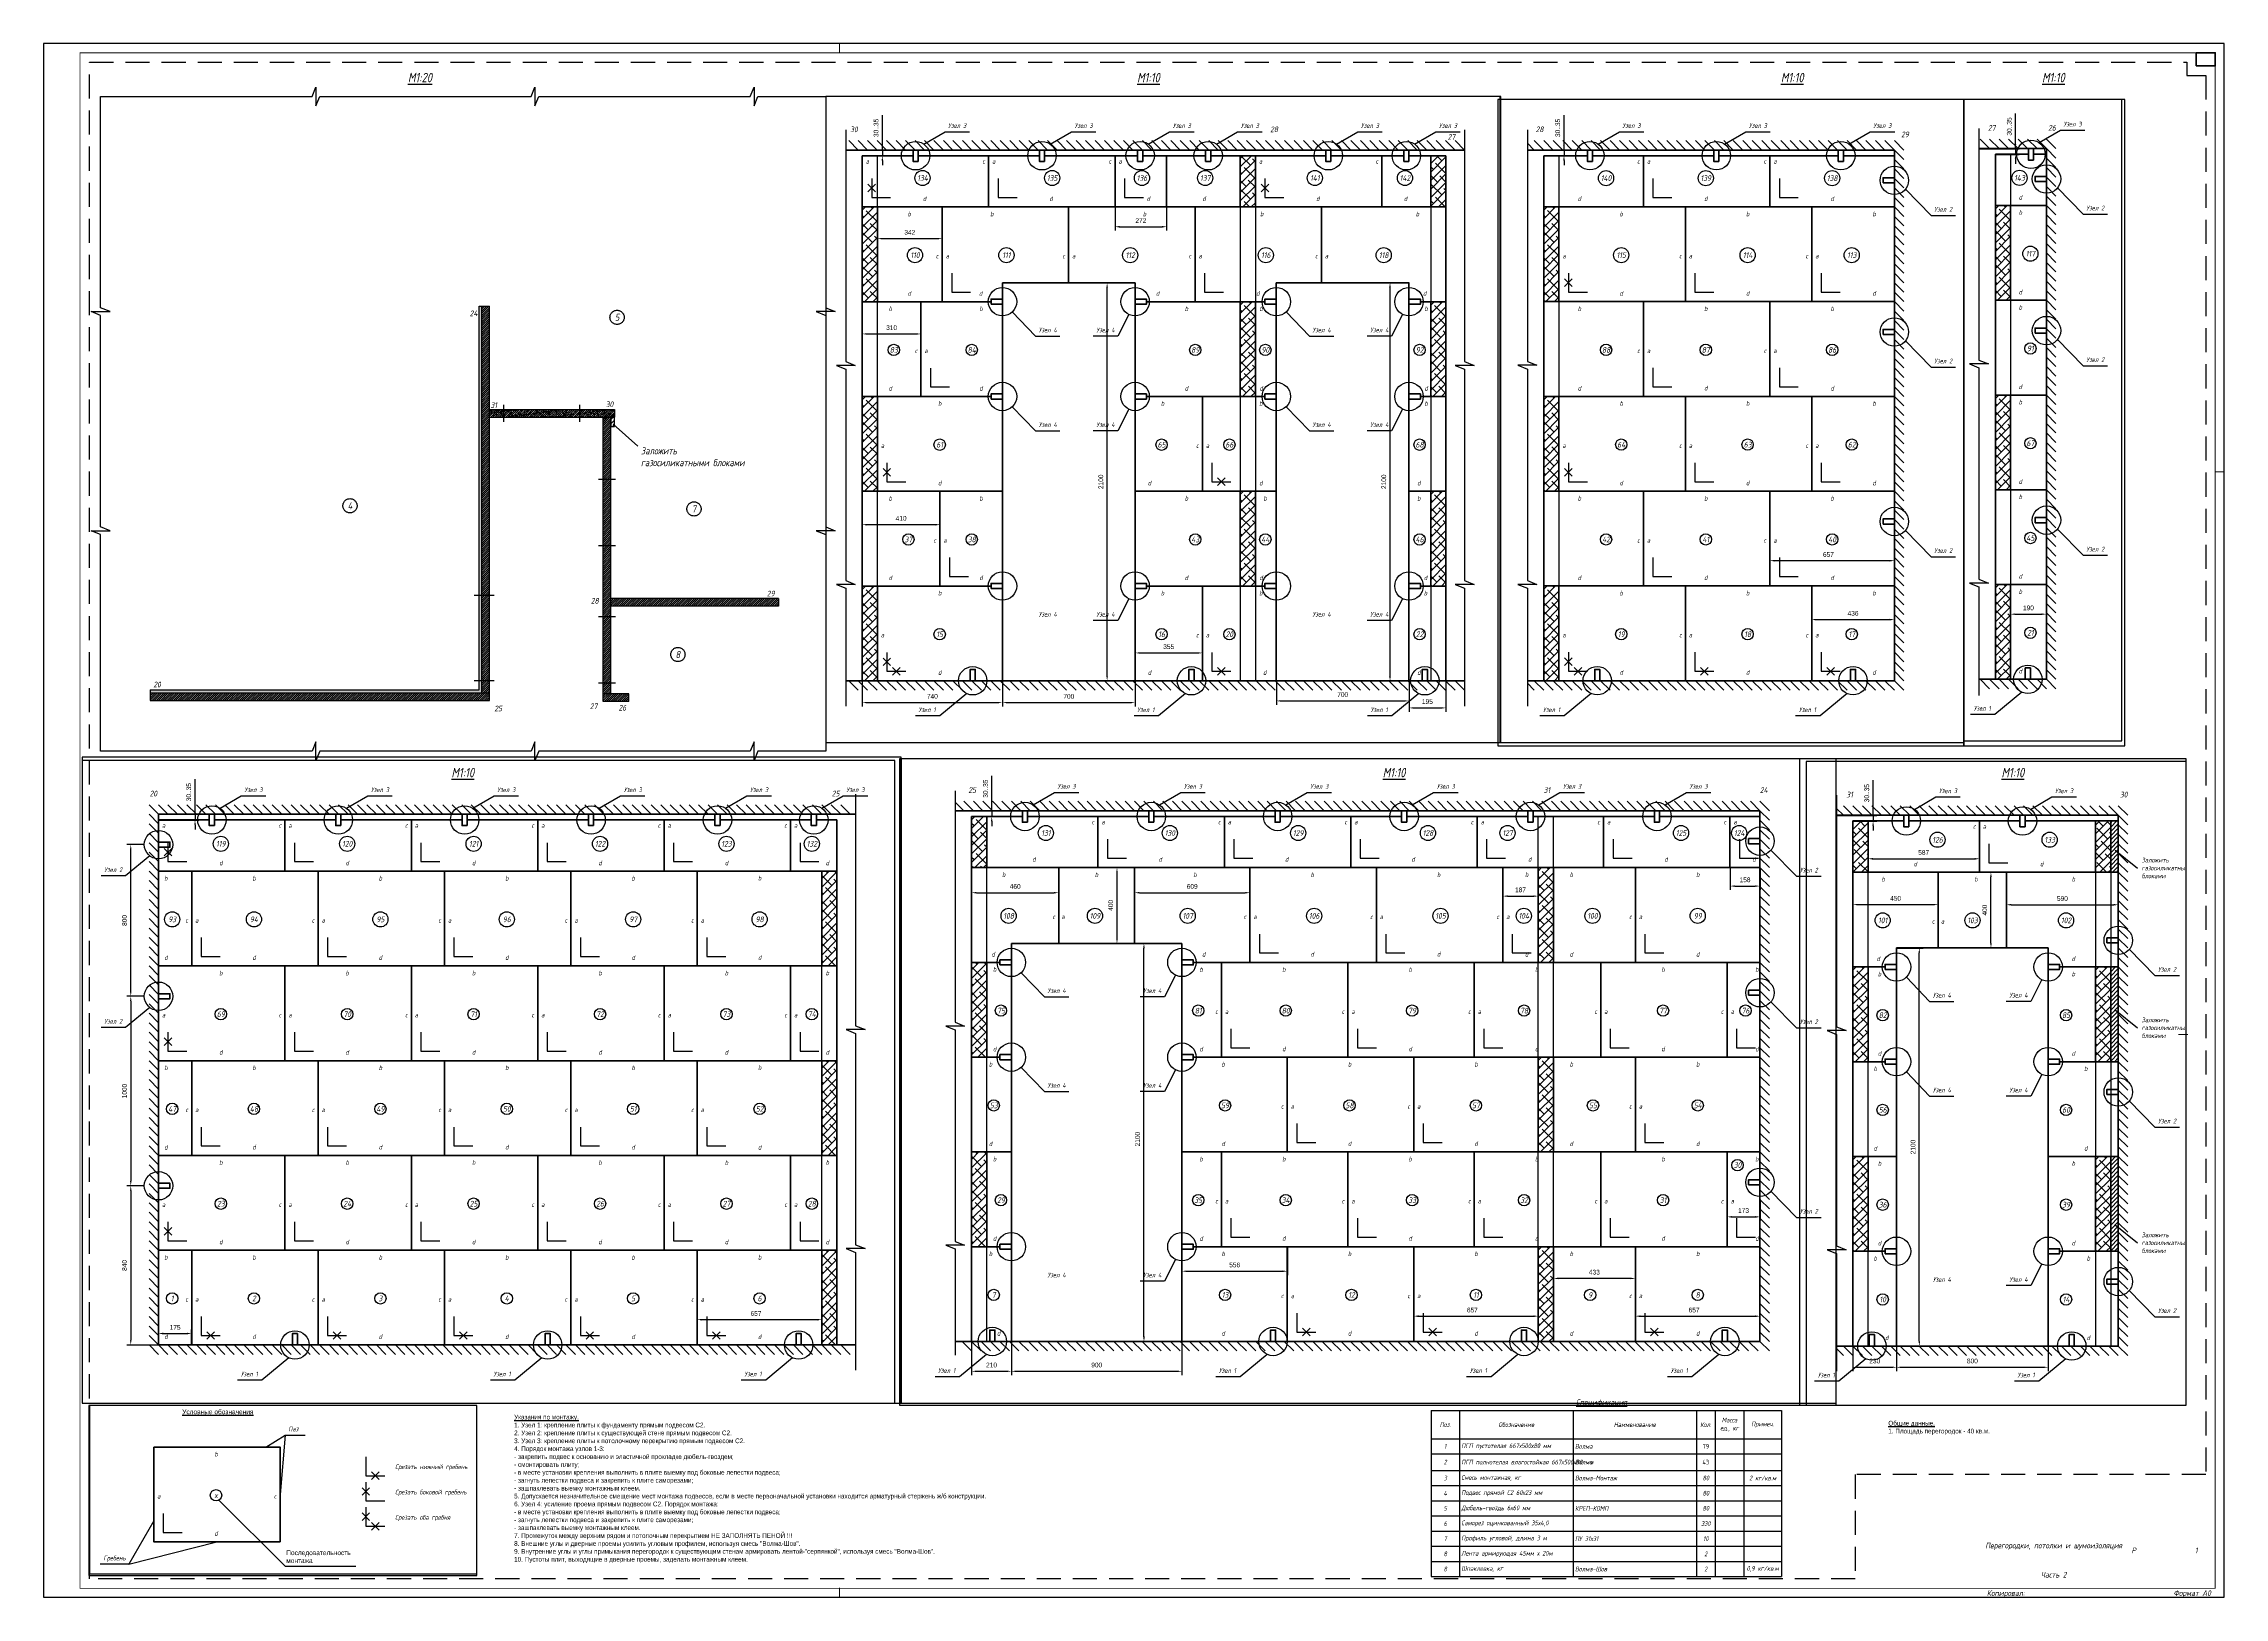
# Paper-space layout 'часть 2' of a CAD drawing. Header units: millimetres. Extents: x 0 to 1151, y 10 to 829.
# The model-space entities are those that its viewports show. They can reach past a viewport. Long polylines and large blocks are cut down to what shows.
import ezdxf
from ezdxf.enums import TextEntityAlignment as Align

# ---------------------------------------------------------------- set-up
doc = ezdxf.new("R2010")
doc.units = ezdxf.units.MM
doc.header["$PDMODE"] = 34
doc.header["$PDSIZE"] = 50
doc.linetypes.add('DASHED', pattern=[19.05, 12.7, -6.35])
for name, color, linetype in [('01 Перегородки', 7, 'Continuous'), ('07 Номера помещений', 7, 'Continuous'), ('stamp', 7, 'Continuous')]:
    doc.layers.add(name, color=color, linetype=linetype)
doc.layers.add('100 noprint', color=1, linetype='Continuous', plot=False)
doc.styles.add('GOST typeA', font='GOST_A.TTF')
doc.styles.get("Standard").update_dxf_attribs({"font": 'Ubuntu-R.ttf'})
doc.styles.add('ГОСТ-ISOCPEUR', font='isocpeui.ttf', dxfattribs={"width": 0.8})
doc.dimstyles.new('ISO-25', dxfattribs={"dimtxt": 2.5, "dimasz": 2.5, "dimexe": 1.25, "dimexo": 0.625, "dimtad": 1, "dimtxsty": 'Standard', "dimcen": 2.5, "dimadec": 0, "dimazin": 0, "dimtfac": 1, "dimtmove": 0, "dimatfit": 3, "dimfxl": 1, "dimarcsym": 0})
pattern_1 = [(37.5, (28470.46, 0), (-1.600031, 48.941324), [0, -38.608, 0, -43.18, 0, -41.275]), (7.5, (28470.46, 0), (44.95233, 71.68251), [0, -20.828, 0, -34.798, 0, -13.335]), (327.5, (28439.22, 0), (79.099237, 0.143718), [0, -12.7, 0, -45.72, 0, -59.69]), (317.5, (28439.22, 0), (76.355645, 22.29293), [0, -6.35, 0, -29.972, 0, -34.29])]

# ---------------------------------------------------------------- blocks, each defined once
blk = doc.blocks.new('шапка спеки материалов')
at = {"color": 0, "ltscale": 100}
for p, q in [((0, 15), (185, 15)), ((0, 15), (0, 0)), ((15, 15), (15, 0)), ((75, 15), (75, 0)), ((140, 15), (140, 0)), ((150, 15), (150, 0)), ((165, 15), (165, 0)), ((185, 15), (185, 0)), ((0, 0), (185, 0))]:
    blk.add_line(p, q, dxfattribs=at)
at = {"color": 0, "ltscale": 100, "style": 'ГОСТ-ISOCPEUR'}
for s, insert, char_height, width, attachment_point in [('\\pxsm1,qc;{\\LСпецификация}', (90, 17), 3, 108, 8), ('\\pxsm1,qc;Поз.', (7.5, 7.5), 2.5, 13, 5), ('\\pxsm1,qc;Обозначение', (45, 7.5), 2.5, 58, 5), ('\\pxsm1,qc;Наименование', (107.5, 7.5), 2.5, 63, 5), ('\\pxsm1,qc;Кол.', (145, 7.5), 2.5, 8, 5), ('\\pxsm1,qc;Масса\\Pед., кг', (157.5, 7.5), 2.5, 13, 5), ('\\pxsm1,qc;Примеч.', (175, 7.5), 2.5, 18, 5)]:
    blk.add_mtext(s, dxfattribs=dict(at, insert=insert, char_height=char_height, width=width, attachment_point=attachment_point))
blk = doc.blocks.new('*T476')
at = {"color": 0, "lineweight": -2}
for p, q in [((0, 0), (185, 0)), ((0, 0), (0, -72.7)), ((15, 0), (15, -72.7)), ((75, 0), (75, -72.7)), ((140, 0), (140, -72.7)), ((150, 0), (150, -72.7)), ((165, 0), (165, -72.7)), ((185, 0), (185, -72.7)), ((0, -8), (185, -8)), ((0, -16.7), (185, -16.7)), ((0, -24.7), (185, -24.7)), ((0, -32.7), (185, -32.7)), ((0, -40.7), (185, -40.7)), ((0, -48.7), (185, -48.7)), ((0, -56.7), (185, -56.7)), ((0, -64.7), (185, -64.7)), ((0, -72.7), (185, -72.7))]:
    blk.add_line(p, q, dxfattribs=at)
at = {"color": 0, "char_height": 2.5}
for s, insert, width, attachment_point, style in [('{2}', (7.5, -12.3), 13, 5, 'ГОСТ-ISOCPEUR'), ('{1}', (7.5, -4), 13, 5, 'ГОСТ-ISOCPEUR'), ('{ПГП пустотелая 667х500х80 мм}', (16, -4), 58, 4, 'ГОСТ-ISOCPEUR'), ('{ПГП полнотелая влагостойкая 667х500х80 мм}', (16, -12.3), 58, 4, 'ГОСТ-ISOCPEUR'), ('{Волма}', (76, -4), 63, 4, 'ГОСТ-ISOCPEUR'), ('{Волма}', (76, -12.3), 63, 4, 'ГОСТ-ISOCPEUR'), ('{79}', (145, -4), 8, 5, 'GOST typeA'), ('{43}', (145, -12.3), 8, 5, 'GOST typeA'), ('{3}', (7.5, -20.7), 13, 5, 'ГОСТ-ISOCPEUR'), ('{Смесь монтажная, кг}', (16, -20.7), 58, 4, 'ГОСТ-ISOCPEUR'), ('{Волма-Монтаж}', (76, -20.7), 63, 4, 'ГОСТ-ISOCPEUR'), ('{80}', (145, -20.7), 8, 5, 'ГОСТ-ISOCPEUR'), ('{2 кг/кв.м}', (175, -20.7), 18, 5, 'ГОСТ-ISOCPEUR'), ('{4}', (7.5, -28.7), 13, 5, 'ГОСТ-ISOCPEUR'), ('{Подвес прямой С2 60х23 мм}', (16, -28.7), 58, 4, 'ГОСТ-ISOCPEUR'), ('{80}', (145, -28.7), 8, 5, 'ГОСТ-ISOCPEUR'), ('{5}', (7.5, -36.7), 13, 5, 'ГОСТ-ISOCPEUR'), ('{6}', (7.5, -44.7), 13, 5, 'ГОСТ-ISOCPEUR'), ('{Дюбель-гвоздь 6х60 мм}', (16, -36.7), 58, 4, 'ГОСТ-ISOCPEUR'), ('{Саморез оцинкованный 35х4,0}', (16, -44.7), 58, 4, 'ГОСТ-ISOCPEUR'), ('{КРЕП-КОМП}', (76, -36.7), 63, 4, 'ГОСТ-ISOCPEUR'), ('{330}', (145, -44.7), 8, 5, 'ГОСТ-ISOCPEUR'), ('{80}', (145, -36.7), 8, 5, 'ГОСТ-ISOCPEUR'), ('{7}', (7.5, -52.7), 13, 5, 'ГОСТ-ISOCPEUR'), ('{Профиль угловой, длина 3 м}', (16, -52.7), 58, 4, 'ГОСТ-ISOCPEUR'), ('{ПУ 31х31}', (76, -52.7), 63, 4, 'ГОСТ-ISOCPEUR'), ('{10}', (145, -52.7), 8, 5, 'ГОСТ-ISOCPEUR'), ('{8}', (7.5, -60.7), 13, 5, 'ГОСТ-ISOCPEUR'), ('{8}', (7.5, -68.7), 13, 5, 'ГОСТ-ISOCPEUR'), ('{Лента армирующая 45мм х 20м}', (16, -60.7), 58, 4, 'ГОСТ-ISOCPEUR'), ('{Шпаклевка, кг}', (16, -68.7), 58, 4, 'ГОСТ-ISOCPEUR'), ('{Волма-Шов}', (76, -68.7), 63, 4, 'ГОСТ-ISOCPEUR'), ('{2}', (145, -60.7), 8, 5, 'ГОСТ-ISOCPEUR'), ('{2}', (145, -68.7), 8, 5, 'ГОСТ-ISOCPEUR'), ('{0,9 кг/кв.м}', (175, -68.7), 18, 5, 'ГОСТ-ISOCPEUR')]:
    blk.add_mtext(s, dxfattribs=dict(at, insert=insert, width=width, attachment_point=attachment_point, style=style))
blk = doc.blocks.new('плита')
at = {"lineweight": 70}
blk.add_lwpolyline([(0, 500), (667, 500), (667, 0), (0, 0)], close=True, dxfattribs=at)
blk.add_lwpolyline([(50, 150), (50, 50), (150, 50)])
at = {"style": 'ГОСТ-ISOCPEUR', "width": 0.8}
for s, p in [('b', (329, 463)), ('a', (27, 241)), ('c', (641, 241)), ('d', (329, 44))]:
    blk.add_text(s, height=25, dxfattribs=at).set_placement(p, align=Align.MIDDLE)
blk = doc.blocks.new('подрезка')
for p, q in [((-20, 20), (20, -20)), ((20, 20), (-20, -20))]:
    blk.add_line(p, q)
blk = doc.blocks.new('*D415')
at = {"layer": '01 Перегородки', "color": 0, "lineweight": -2}
for p, q in [((60984, -69264), (60984, -69110)), ((61009, -69130), (61616, -69130)), ((61641, -69264), (61641, -69110))]:
    blk.add_line(p, q, dxfattribs=at)
at = {"layer": '01 Перегородки', "color": 0}
for points in [[(61009, -69126), (61009, -69135), (60984, -69130)], [(61616, -69135), (61616, -69126), (61641, -69130)]]:
    blk.add_solid(points, dxfattribs=at)
at = {"layer": 'Defpoints', "color": 0}
for p in [(61641, -69130), (60984, -69264), (61641, -69264)]:
    blk.add_point(p, dxfattribs=at)
at = {"layer": '01 Перегородки', "color": 0, "insert": (61294, -69098), "char_height": 25, "attachment_point": 5}
blk.add_mtext('657', dxfattribs=at)
blk = doc.blocks.new('*D416')
at = {"layer": '01 Перегородки', "color": 0, "lineweight": -2}
for p, q in [((58141, -69264), (58141, -69183)), ((58166, -69203), (58291, -69203)), ((58316, -69264), (58316, -69183))]:
    blk.add_line(p, q, dxfattribs=at)
at = {"layer": '01 Перегородки', "color": 0}
for points in [[(58166, -69199), (58166, -69208), (58141, -69203)], [(58291, -69208), (58291, -69199), (58316, -69203)]]:
    blk.add_solid(points, dxfattribs=at)
at = {"layer": 'Defpoints', "color": 0}
for p in [(58141, -69264), (58316, -69203), (58316, -69264)]:
    blk.add_point(p, dxfattribs=at)
at = {"layer": '01 Перегородки', "color": 0, "insert": (58229, -69171), "char_height": 25, "attachment_point": 5}
blk.add_mtext('175', dxfattribs=at)
blk = doc.blocks.new('*D422')
at = {"layer": '01 Перегородки', "color": 0, "lineweight": -2}
for p, q in [((66442, -69264), (66442, -69110)), ((66467, -69130), (67074, -69130)), ((67099, -69264), (67099, -69110))]:
    blk.add_line(p, q, dxfattribs=at)
at = {"layer": '01 Перегородки', "color": 0}
for points in [[(66467, -69126), (66467, -69135), (66442, -69130)], [(67074, -69135), (67074, -69126), (67099, -69130)]]:
    blk.add_solid(points, dxfattribs=at)
at = {"layer": 'Defpoints', "color": 0}
for p in [(67099, -69130), (66442, -69264), (67099, -69264)]:
    blk.add_point(p, dxfattribs=at)
at = {"layer": '01 Перегородки', "color": 0, "insert": (66751, -69098), "char_height": 25, "attachment_point": 5}
blk.add_mtext('657', dxfattribs=at)
blk = doc.blocks.new('*D423')
at = {"layer": '01 Перегородки', "color": 0, "lineweight": -2}
for p, q in [((65272, -69264), (65272, -69110)), ((65297, -69130), (65904, -69130)), ((65929, -69264), (65929, -69110))]:
    blk.add_line(p, q, dxfattribs=at)
at = {"layer": '01 Перегородки', "color": 0}
for points in [[(65297, -69126), (65297, -69135), (65272, -69130)], [(65904, -69135), (65904, -69126), (65929, -69130)]]:
    blk.add_solid(points, dxfattribs=at)
at = {"layer": 'Defpoints', "color": 0}
for p in [(65929, -69130), (65272, -69264), (65929, -69264)]:
    blk.add_point(p, dxfattribs=at)
at = {"layer": '01 Перегородки', "color": 0, "insert": (65581, -69098), "char_height": 25, "attachment_point": 5}
blk.add_mtext('657', dxfattribs=at)
blk = doc.blocks.new('*D424')
at = {"layer": '01 Перегородки', "color": 0, "lineweight": -2}
for p, q in [((75528, -68764), (75528, -68610)), ((75553, -68630), (76160, -68630)), ((76185, -68764), (76185, -68610))]:
    blk.add_line(p, q, dxfattribs=at)
at = {"layer": '01 Перегородки', "color": 0}
for points in [[(75553, -68626), (75553, -68635), (75528, -68630)], [(76160, -68635), (76160, -68626), (76185, -68630)]]:
    blk.add_solid(points, dxfattribs=at)
at = {"layer": 'Defpoints', "color": 0}
for p in [(76185, -68630), (75528, -68764), (76185, -68764)]:
    blk.add_point(p, dxfattribs=at)
at = {"layer": '01 Перегородки', "color": 0, "insert": (75837, -68598), "char_height": 25, "attachment_point": 5}
blk.add_mtext('657', dxfattribs=at)
blk = doc.blocks.new('*D425')
at = {"layer": '01 Перегородки', "color": 0, "lineweight": -2}
for p, q in [((63149, -69264), (63149, -69441)), ((64049, -69264), (64049, -69441)), ((63174, -69421), (64024, -69421))]:
    blk.add_line(p, q, dxfattribs=at)
at = {"layer": '01 Перегородки', "color": 0}
for points in [[(63174, -69417), (63174, -69425), (63149, -69421)], [(64024, -69425), (64024, -69417), (64049, -69421)]]:
    blk.add_solid(points, dxfattribs=at)
at = {"layer": 'Defpoints', "color": 0}
for p in [(63149, -69264), (64049, -69264), (64049, -69421)]:
    blk.add_point(p, dxfattribs=at)
at = {"layer": '01 Перегородки', "color": 0, "insert": (63599, -69388), "char_height": 25, "attachment_point": 5}
blk.add_mtext('900', dxfattribs=at)
blk = doc.blocks.new('*D426')
at = {"layer": '01 Перегородки', "color": 0, "lineweight": -2}
for p, q in [((62939, -69264), (62939, -69441)), ((63149, -69264), (63149, -69441)), ((62964, -69421), (63124, -69421))]:
    blk.add_line(p, q, dxfattribs=at)
at = {"layer": '01 Перегородки', "color": 0}
for points in [[(62964, -69417), (62964, -69425), (62939, -69421)], [(63124, -69425), (63124, -69417), (63149, -69421)]]:
    blk.add_solid(points, dxfattribs=at)
at = {"layer": 'Defpoints', "color": 0}
for p in [(62939, -69264), (63149, -69264), (63149, -69421)]:
    blk.add_point(p, dxfattribs=at)
at = {"layer": '01 Перегородки', "color": 0, "insert": (63044, -69388), "char_height": 25, "attachment_point": 5}
blk.add_mtext('210', dxfattribs=at)
blk = doc.blocks.new('*D427')
at = {"layer": '01 Перегородки', "color": 0, "lineweight": -2}
for p, q in [((64049, -67164), (63828, -67164)), ((63848, -69239), (63848, -67189)), ((64049, -69264), (63828, -69264))]:
    blk.add_line(p, q, dxfattribs=at)
at = {"layer": '01 Перегородки', "color": 0}
for points in [[(63853, -67189), (63844, -67189), (63848, -67164)], [(63844, -69239), (63853, -69239), (63848, -69264)]]:
    blk.add_solid(points, dxfattribs=at)
at = {"layer": 'Defpoints', "color": 0}
for p in [(63848, -67164), (64049, -67164), (64049, -69264)]:
    blk.add_point(p, dxfattribs=at)
at = {"layer": '01 Перегородки', "color": 0, "insert": (63815, -68196), "char_height": 25, "attachment_point": 5, "rotation": 90}
blk.add_mtext('2100', dxfattribs=at)
blk = doc.blocks.new('*D428')
at = {"layer": '01 Перегородки', "color": 0, "lineweight": -2}
for p, q in [((68030, -69264), (68030, -69396)), ((68260, -69264), (68260, -69396)), ((68055, -69376), (68235, -69376))]:
    blk.add_line(p, q, dxfattribs=at)
at = {"layer": '01 Перегородки', "color": 0}
for points in [[(68055, -69372), (68055, -69380), (68030, -69376)], [(68235, -69380), (68235, -69372), (68260, -69376)]]:
    blk.add_solid(points, dxfattribs=at)
at = {"layer": 'Defpoints', "color": 0}
for p in [(68030, -69264), (68260, -69264), (68260, -69376)]:
    blk.add_point(p, dxfattribs=at)
at = {"layer": '01 Перегородки', "color": 0, "insert": (68145, -69343), "char_height": 25, "attachment_point": 5}
blk.add_mtext('230', dxfattribs=at)
blk = doc.blocks.new('*D429')
at = {"layer": '01 Перегородки', "color": 0, "lineweight": -2}
for p, q in [((68260, -69264), (68260, -69396)), ((69060, -69264), (69060, -69396)), ((68285, -69376), (69035, -69376))]:
    blk.add_line(p, q, dxfattribs=at)
at = {"layer": '01 Перегородки', "color": 0}
for points in [[(68285, -69372), (68285, -69380), (68260, -69376)], [(69035, -69380), (69035, -69372), (69060, -69376)]]:
    blk.add_solid(points, dxfattribs=at)
at = {"layer": 'Defpoints', "color": 0}
for p in [(68260, -69264), (69060, -69264), (69060, -69376)]:
    blk.add_point(p, dxfattribs=at)
at = {"layer": '01 Перегородки', "color": 0, "insert": (68660, -69343), "char_height": 25, "attachment_point": 5}
blk.add_mtext('800', dxfattribs=at)
blk = doc.blocks.new('*D430')
at = {"layer": '01 Перегородки', "color": 0, "lineweight": -2}
for p, q in [((68260, -67164), (68400, -67164)), ((68380, -69239), (68380, -67189)), ((68260, -69264), (68400, -69264))]:
    blk.add_line(p, q, dxfattribs=at)
at = {"layer": '01 Перегородки', "color": 0}
for points in [[(68384, -67189), (68376, -67189), (68380, -67164)], [(68376, -69239), (68384, -69239), (68380, -69264)]]:
    blk.add_solid(points, dxfattribs=at)
at = {"layer": 'Defpoints', "color": 0}
for p in [(68260, -67164), (68380, -67164), (68260, -69264)]:
    blk.add_point(p, dxfattribs=at)
at = {"layer": '01 Перегородки', "color": 0, "insert": (68347, -68214), "char_height": 25, "attachment_point": 5, "rotation": 90}
blk.add_mtext('2100', dxfattribs=at)
blk = doc.blocks.new('*D431')
at = {"layer": '01 Перегородки', "color": 0, "lineweight": -2}
for p, q in [((70983, -69264), (70983, -69399)), ((71683, -69264), (71683, -69399)), ((71008, -69379), (71658, -69379))]:
    blk.add_line(p, q, dxfattribs=at)
at = {"layer": '01 Перегородки', "color": 0}
for points in [[(71008, -69375), (71008, -69383), (70983, -69379)], [(71658, -69383), (71658, -69375), (71683, -69379)]]:
    blk.add_solid(points, dxfattribs=at)
at = {"layer": 'Defpoints', "color": 0}
for p in [(70983, -69264), (71683, -69264), (71683, -69379)]:
    blk.add_point(p, dxfattribs=at)
at = {"layer": '01 Перегородки', "color": 0, "insert": (71333, -69346), "char_height": 25, "attachment_point": 5}
blk.add_mtext('700', dxfattribs=at)
blk = doc.blocks.new('*D432')
at = {"layer": '01 Перегородки', "color": 0, "lineweight": -2}
for p, q in [((71683, -67164), (71515, -67164)), ((71535, -69239), (71535, -67189)), ((71683, -69264), (71515, -69264))]:
    blk.add_line(p, q, dxfattribs=at)
at = {"layer": '01 Перегородки', "color": 0}
for points in [[(71539, -67189), (71531, -67189), (71535, -67164)], [(71531, -69239), (71539, -69239), (71535, -69264)]]:
    blk.add_solid(points, dxfattribs=at)
at = {"layer": 'Defpoints', "color": 0}
for p in [(71535, -67164), (71683, -67164), (71683, -69264)]:
    blk.add_point(p, dxfattribs=at)
at = {"layer": '01 Перегородки', "color": 0, "insert": (71502, -68214), "char_height": 25, "attachment_point": 5, "rotation": 90}
blk.add_mtext('2100', dxfattribs=at)
blk = doc.blocks.new('*D433')
at = {"layer": '01 Перегородки', "color": 0, "lineweight": -2}
for p, q in [((72428, -69264), (72428, -69390)), ((73128, -69264), (73128, -69390)), ((72453, -69370), (73103, -69370))]:
    blk.add_line(p, q, dxfattribs=at)
at = {"layer": '01 Перегородки', "color": 0}
for points in [[(72453, -69366), (72453, -69374), (72428, -69370)], [(73103, -69374), (73103, -69366), (73128, -69370)]]:
    blk.add_solid(points, dxfattribs=at)
at = {"layer": 'Defpoints', "color": 0}
for p in [(72428, -69264), (73128, -69264), (73128, -69370)]:
    blk.add_point(p, dxfattribs=at)
at = {"layer": '01 Перегородки', "color": 0, "insert": (72778, -69337), "char_height": 25, "attachment_point": 5}
blk.add_mtext('700', dxfattribs=at)
blk = doc.blocks.new('*D434')
at = {"layer": '01 Перегородки', "color": 0, "lineweight": -2}
for p, q in [((73128, -67164), (73008, -67164)), ((73028, -69239), (73028, -67189)), ((73128, -69264), (73008, -69264))]:
    blk.add_line(p, q, dxfattribs=at)
at = {"layer": '01 Перегородки', "color": 0}
for points in [[(73032, -67189), (73023, -67189), (73028, -67164)], [(73023, -69239), (73032, -69239), (73028, -69264)]]:
    blk.add_solid(points, dxfattribs=at)
at = {"layer": 'Defpoints', "color": 0}
for p in [(73028, -67164), (73128, -67164), (73128, -69264)]:
    blk.add_point(p, dxfattribs=at)
at = {"layer": '01 Перегородки', "color": 0, "insert": (72995, -68214), "char_height": 25, "attachment_point": 5, "rotation": 90}
blk.add_mtext('2100', dxfattribs=at)
blk = doc.blocks.new('*D435')
at = {"layer": '01 Перегородки', "color": 0, "lineweight": -2}
for p, q in [((66009, -69014), (66009, -68911)), ((66442, -69014), (66442, -68911)), ((66417, -68931), (66034, -68931))]:
    blk.add_line(p, q, dxfattribs=at)
at = {"layer": '01 Перегородки', "color": 0}
for points in [[(66034, -68927), (66034, -68935), (66009, -68931)], [(66417, -68935), (66417, -68927), (66442, -68931)]]:
    blk.add_solid(points, dxfattribs=at)
at = {"layer": 'Defpoints', "color": 0}
for p in [(66009, -68931), (66009, -69014), (66442, -69014)]:
    blk.add_point(p, dxfattribs=at)
at = {"layer": '01 Перегородки', "color": 0, "insert": (66225, -68898), "char_height": 25, "attachment_point": 5}
blk.add_mtext('433', dxfattribs=at)
blk = doc.blocks.new('*D436')
at = {"layer": '01 Перегородки', "color": 0, "lineweight": -2}
for p, q in [((64049, -68764), (64049, -68913)), ((64605, -68764), (64605, -68913)), ((64074, -68893), (64580, -68893))]:
    blk.add_line(p, q, dxfattribs=at)
at = {"layer": '01 Перегородки', "color": 0}
for points in [[(64074, -68889), (64074, -68897), (64049, -68893)], [(64580, -68897), (64580, -68889), (64605, -68893)]]:
    blk.add_solid(points, dxfattribs=at)
at = {"layer": 'Defpoints', "color": 0}
for p in [(64049, -68764), (64605, -68764), (64605, -68893)]:
    blk.add_point(p, dxfattribs=at)
at = {"layer": '01 Перегородки', "color": 0, "insert": (64327, -68860), "char_height": 25, "attachment_point": 5}
blk.add_mtext('556', dxfattribs=at)
blk = doc.blocks.new('*D437')
at = {"layer": '01 Перегородки', "color": 0, "lineweight": -2}
for p, q in [((70243, -69264), (70243, -69399)), ((70983, -69264), (70983, -69399)), ((70268, -69379), (70958, -69379))]:
    blk.add_line(p, q, dxfattribs=at)
at = {"layer": '01 Перегородки', "color": 0}
for points in [[(70268, -69375), (70268, -69383), (70243, -69379)], [(70958, -69383), (70958, -69375), (70983, -69379)]]:
    blk.add_solid(points, dxfattribs=at)
at = {"layer": 'Defpoints', "color": 0}
for p in [(70243, -69264), (70983, -69264), (70983, -69379)]:
    blk.add_point(p, dxfattribs=at)
at = {"layer": '01 Перегородки', "color": 0, "insert": (70613, -69346), "char_height": 25, "attachment_point": 5}
blk.add_mtext('740', dxfattribs=at)
blk = doc.blocks.new('*D439')
at = {"layer": '01 Перегородки', "color": 0, "lineweight": -2}
for p, q in [((71683, -69264), (71683, -69097)), ((71708, -69117), (72013, -69117)), ((72038, -69264), (72038, -69097))]:
    blk.add_line(p, q, dxfattribs=at)
at = {"layer": '01 Перегородки', "color": 0}
for points in [[(71708, -69113), (71708, -69121), (71683, -69117)], [(72013, -69121), (72013, -69113), (72038, -69117)]]:
    blk.add_solid(points, dxfattribs=at)
at = {"layer": 'Defpoints', "color": 0}
for p in [(72038, -69117), (71683, -69264), (72038, -69264)]:
    blk.add_point(p, dxfattribs=at)
at = {"layer": '01 Перегородки', "color": 0, "insert": (71860, -69084), "char_height": 25, "attachment_point": 5}
blk.add_mtext('355', dxfattribs=at)
blk = doc.blocks.new('*D440')
at = {"layer": '01 Перегородки', "color": 0, "lineweight": -2}
for p, q in [((75749, -69014), (75749, -68921)), ((76185, -69014), (76185, -68921)), ((75774, -68941), (76160, -68941))]:
    blk.add_line(p, q, dxfattribs=at)
at = {"layer": '01 Перегородки', "color": 0}
for points in [[(75774, -68937), (75774, -68946), (75749, -68941)], [(76160, -68946), (76160, -68937), (76185, -68941)]]:
    blk.add_solid(points, dxfattribs=at)
at = {"layer": 'Defpoints', "color": 0}
for p in [(75749, -69014), (76185, -68941), (76185, -69014)]:
    blk.add_point(p, dxfattribs=at)
at = {"layer": '01 Перегородки', "color": 0, "insert": (75967, -68908), "char_height": 25, "attachment_point": 5}
blk.add_mtext('436', dxfattribs=at)
blk = doc.blocks.new('*D441')
at = {"layer": '01 Перегородки', "color": 0, "lineweight": -2}
for p, q in [((77551, -69014), (77551, -68900)), ((77576, -68920), (77716, -68920)), ((77741, -69014), (77741, -68900))]:
    blk.add_line(p, q, dxfattribs=at)
at = {"layer": '01 Перегородки', "color": 0}
for points in [[(77576, -68916), (77576, -68924), (77551, -68920)], [(77716, -68924), (77716, -68916), (77741, -68920)]]:
    blk.add_solid(points, dxfattribs=at)
at = {"layer": 'Defpoints', "color": 0}
for p in [(77741, -68920), (77551, -69014), (77741, -69014)]:
    blk.add_point(p, dxfattribs=at)
at = {"layer": '01 Перегородки', "color": 0, "insert": (77646, -68887), "char_height": 25, "attachment_point": 5}
blk.add_mtext('190', dxfattribs=at)
blk = doc.blocks.new('*D442')
at = {"layer": '01 Перегородки', "color": 0, "lineweight": -2}
for p, q in [((73128, -69264), (73128, -69427)), ((73323, -69264), (73323, -69427)), ((73153, -69407), (73298, -69407))]:
    blk.add_line(p, q, dxfattribs=at)
at = {"layer": '01 Перегородки', "color": 0}
for points in [[(73153, -69403), (73153, -69411), (73128, -69407)], [(73298, -69411), (73298, -69403), (73323, -69407)]]:
    blk.add_solid(points, dxfattribs=at)
at = {"layer": 'Defpoints', "color": 0}
for p in [(73128, -69264), (73323, -69264), (73323, -69407)]:
    blk.add_point(p, dxfattribs=at)
at = {"layer": '01 Перегородки', "color": 0, "insert": (73225, -69374), "char_height": 25, "attachment_point": 5}
blk.add_mtext('195', dxfattribs=at)
blk = doc.blocks.new('*D443')
at = {"layer": '01 Перегородки', "color": 0, "lineweight": -2}
for p, q in [((66926, -68514), (66926, -68626)), ((67099, -68514), (67099, -68626)), ((66951, -68606), (67074, -68606))]:
    blk.add_line(p, q, dxfattribs=at)
at = {"layer": '01 Перегородки', "color": 0}
for points in [[(66951, -68602), (66951, -68611), (66926, -68606)], [(67074, -68611), (67074, -68602), (67099, -68606)]]:
    blk.add_solid(points, dxfattribs=at)
at = {"layer": 'Defpoints', "color": 0}
for p in [(66926, -68514), (67099, -68514), (67099, -68606)]:
    blk.add_point(p, dxfattribs=at)
at = {"layer": '01 Перегородки', "color": 0, "insert": (67012, -68573), "char_height": 25, "attachment_point": 5}
blk.add_mtext('173', dxfattribs=at)
blk = doc.blocks.new('*D444')
at = {"layer": '01 Перегородки', "color": 0, "lineweight": -2}
for p, q in [((70243, -68764), (70243, -68420)), ((70268, -68440), (70628, -68440)), ((70653, -68764), (70653, -68420))]:
    blk.add_line(p, q, dxfattribs=at)
at = {"layer": '01 Перегородки', "color": 0}
for points in [[(70268, -68436), (70268, -68445), (70243, -68440)], [(70628, -68445), (70628, -68436), (70653, -68440)]]:
    blk.add_solid(points, dxfattribs=at)
at = {"layer": 'Defpoints', "color": 0}
for p in [(70653, -68440), (70243, -68764), (70653, -68764)]:
    blk.add_point(p, dxfattribs=at)
at = {"layer": '01 Перегородки', "color": 0, "insert": (70448, -68407), "char_height": 25, "attachment_point": 5}
blk.add_mtext('410', dxfattribs=at)
blk = doc.blocks.new('*D445')
at = {"layer": '01 Перегородки', "color": 0, "lineweight": -2}
for p, q in [((70243, -67764), (70243, -67414)), ((70553, -67764), (70553, -67414)), ((70268, -67434), (70528, -67434))]:
    blk.add_line(p, q, dxfattribs=at)
at = {"layer": '01 Перегородки', "color": 0}
for points in [[(70268, -67430), (70268, -67438), (70243, -67434)], [(70528, -67438), (70528, -67430), (70553, -67434)]]:
    blk.add_solid(points, dxfattribs=at)
at = {"layer": 'Defpoints', "color": 0}
for p in [(70553, -67434), (70243, -67764), (70553, -67764)]:
    blk.add_point(p, dxfattribs=at)
at = {"layer": '01 Перегородки', "color": 0, "insert": (70398, -67401), "char_height": 25, "attachment_point": 5}
blk.add_mtext('310', dxfattribs=at)
blk = doc.blocks.new('*D446')
at = {"layer": '01 Перегородки', "color": 0, "lineweight": -2}
for p, q in [((68030, -67264), (68030, -66915)), ((68055, -66935), (68455, -66935)), ((68480, -67164), (68480, -66915))]:
    blk.add_line(p, q, dxfattribs=at)
at = {"layer": '01 Перегородки', "color": 0}
for points in [[(68055, -66931), (68055, -66939), (68030, -66935)], [(68455, -66939), (68455, -66931), (68480, -66935)]]:
    blk.add_solid(points, dxfattribs=at)
at = {"layer": 'Defpoints', "color": 0}
for p in [(68480, -66935), (68480, -67164), (68030, -67264)]:
    blk.add_point(p, dxfattribs=at)
at = {"layer": '01 Перегородки', "color": 0, "insert": (68255, -66902), "char_height": 25, "attachment_point": 5}
blk.add_mtext('450', dxfattribs=at)
blk = doc.blocks.new('*D447')
at = {"layer": '01 Перегородки', "color": 0, "lineweight": -2}
for p, q in [((68840, -67164), (68840, -66916)), ((68865, -66936), (69405, -66936)), ((69430, -67164), (69430, -66916))]:
    blk.add_line(p, q, dxfattribs=at)
at = {"layer": '01 Перегородки', "color": 0}
for points in [[(68865, -66931), (68865, -66940), (68840, -66936)], [(69405, -66940), (69405, -66931), (69430, -66936)]]:
    blk.add_solid(points, dxfattribs=at)
at = {"layer": 'Defpoints', "color": 0}
for p in [(69430, -66936), (68840, -67164), (69430, -67164)]:
    blk.add_point(p, dxfattribs=at)
at = {"layer": '01 Перегородки', "color": 0, "insert": (69135, -66903), "char_height": 25, "attachment_point": 5}
blk.add_mtext('590', dxfattribs=at)
blk = doc.blocks.new('*D448')
at = {"layer": '01 Перегородки', "color": 0, "lineweight": -2}
for p, q in [((68840, -66764), (68738, -66764)), ((68758, -67139), (68758, -66789)), ((68840, -67164), (68738, -67164))]:
    blk.add_line(p, q, dxfattribs=at)
at = {"layer": '01 Перегородки', "color": 0}
for points in [[(68762, -66789), (68754, -66789), (68758, -66764)], [(68754, -67139), (68762, -67139), (68758, -67164)]]:
    blk.add_solid(points, dxfattribs=at)
at = {"layer": 'Defpoints', "color": 0}
for p in [(68758, -66764), (68840, -66764), (68840, -67164)]:
    blk.add_point(p, dxfattribs=at)
at = {"layer": '01 Перегородки', "color": 0, "insert": (68725, -66964), "char_height": 25, "attachment_point": 5, "rotation": 90}
blk.add_mtext('400', dxfattribs=at)
blk = doc.blocks.new('*D449')
at = {"layer": '01 Перегородки', "color": 0, "lineweight": -2}
for p, q in [((65742, -67264), (65742, -66894)), ((65767, -66914), (65904, -66914)), ((65929, -67264), (65929, -66894))]:
    blk.add_line(p, q, dxfattribs=at)
at = {"layer": '01 Перегородки', "color": 0}
for points in [[(65767, -66910), (65767, -66918), (65742, -66914)], [(65904, -66918), (65904, -66910), (65929, -66914)]]:
    blk.add_solid(points, dxfattribs=at)
at = {"layer": 'Defpoints', "color": 0}
for p in [(65929, -66914), (65742, -67264), (65929, -67264)]:
    blk.add_point(p, dxfattribs=at)
at = {"layer": '01 Перегородки', "color": 0, "insert": (65835, -66881), "char_height": 25, "attachment_point": 5}
blk.add_mtext('187', dxfattribs=at)
blk = doc.blocks.new('*D450')
at = {"layer": '01 Перегородки', "color": 0, "lineweight": -2}
for p, q in [((63799, -67164), (63799, -66876)), ((63824, -66896), (64383, -66896)), ((64408, -67164), (64408, -66876))]:
    blk.add_line(p, q, dxfattribs=at)
at = {"layer": '01 Перегородки', "color": 0}
for points in [[(63824, -66892), (63824, -66900), (63799, -66896)], [(64383, -66900), (64383, -66892), (64408, -66896)]]:
    blk.add_solid(points, dxfattribs=at)
at = {"layer": 'Defpoints', "color": 0}
for p in [(64408, -66896), (63799, -67164), (64408, -67164)]:
    blk.add_point(p, dxfattribs=at)
at = {"layer": '01 Перегородки', "color": 0, "insert": (64103, -66863), "char_height": 25, "attachment_point": 5}
blk.add_mtext('609', dxfattribs=at)
blk = doc.blocks.new('*D451')
at = {"layer": '01 Перегородки', "color": 0, "lineweight": -2}
for p, q in [((62939, -67264), (62939, -66876)), ((62964, -66896), (63374, -66896)), ((63399, -67164), (63399, -66876))]:
    blk.add_line(p, q, dxfattribs=at)
at = {"layer": '01 Перегородки', "color": 0}
for points in [[(62964, -66892), (62964, -66900), (62939, -66896)], [(63374, -66900), (63374, -66892), (63399, -66896)]]:
    blk.add_solid(points, dxfattribs=at)
at = {"layer": 'Defpoints', "color": 0}
for p in [(63399, -66896), (63399, -67164), (62939, -67264)]:
    blk.add_point(p, dxfattribs=at)
at = {"layer": '01 Перегородки', "color": 0, "insert": (63169, -66863), "char_height": 25, "attachment_point": 5}
blk.add_mtext('460', dxfattribs=at)
blk = doc.blocks.new('*D452')
at = {"layer": '01 Перегородки', "color": 0, "lineweight": -2}
for p, q in [((63799, -66764), (63686, -66764)), ((63706, -66789), (63706, -67139)), ((63799, -67164), (63686, -67164))]:
    blk.add_line(p, q, dxfattribs=at)
at = {"layer": '01 Перегородки', "color": 0}
for points in [[(63710, -66789), (63702, -66789), (63706, -66764)], [(63702, -67139), (63710, -67139), (63706, -67164)]]:
    blk.add_solid(points, dxfattribs=at)
at = {"layer": 'Defpoints', "color": 0}
for p in [(63799, -66764), (63706, -67164), (63799, -67164)]:
    blk.add_point(p, dxfattribs=at)
at = {"layer": '01 Перегородки', "color": 0, "insert": (63673, -66963), "char_height": 25, "attachment_point": 5, "rotation": 90}
blk.add_mtext('400', dxfattribs=at)
blk = doc.blocks.new('*D453')
at = {"layer": '01 Перегородки', "color": 0, "lineweight": -2}
for p, q in [((70323, -67264), (70323, -66911)), ((70348, -66931), (70640, -66931)), ((70665, -67264), (70665, -66911))]:
    blk.add_line(p, q, dxfattribs=at)
at = {"layer": '01 Перегородки', "color": 0}
for points in [[(70348, -66927), (70348, -66935), (70323, -66931)], [(70640, -66935), (70640, -66927), (70665, -66931)]]:
    blk.add_solid(points, dxfattribs=at)
at = {"layer": 'Defpoints', "color": 0}
for p in [(70665, -66931), (70323, -67264), (70665, -67264)]:
    blk.add_point(p, dxfattribs=at)
at = {"layer": '01 Перегородки', "color": 0, "insert": (70494, -66898), "char_height": 25, "attachment_point": 5}
blk.add_mtext('342', dxfattribs=at)
blk = doc.blocks.new('*D456')
at = {"layer": '01 Перегородки', "color": 0, "lineweight": -2}
for p, q in [((66941, -66764), (66941, -66881)), ((67099, -66764), (67099, -66881)), ((66966, -66861), (67074, -66861))]:
    blk.add_line(p, q, dxfattribs=at)
at = {"layer": '01 Перегородки', "color": 0}
for points in [[(66966, -66857), (66966, -66865), (66941, -66861)], [(67074, -66865), (67074, -66857), (67099, -66861)]]:
    blk.add_solid(points, dxfattribs=at)
at = {"layer": 'Defpoints', "color": 0}
for p in [(66941, -66764), (67099, -66764), (67099, -66861)]:
    blk.add_point(p, dxfattribs=at)
at = {"layer": '01 Перегородки', "color": 0, "insert": (67020, -66828), "char_height": 25, "attachment_point": 5}
blk.add_mtext('158', dxfattribs=at)
blk = doc.blocks.new('*D457')
at = {"layer": '01 Перегородки', "color": 0, "lineweight": -2}
for p, q in [((68110, -66764), (68110, -66673)), ((68135, -66693), (68672, -66693)), ((68697, -66764), (68697, -66673))]:
    blk.add_line(p, q, dxfattribs=at)
at = {"layer": '01 Перегородки', "color": 0}
for points in [[(68135, -66689), (68135, -66698), (68110, -66693)], [(68672, -66698), (68672, -66689), (68697, -66693)]]:
    blk.add_solid(points, dxfattribs=at)
at = {"layer": 'Defpoints', "color": 0}
for p in [(68697, -66693), (68110, -66764), (68697, -66764)]:
    blk.add_point(p, dxfattribs=at)
at = {"layer": '01 Перегородки', "color": 0, "insert": (68403, -66660), "char_height": 25, "attachment_point": 5}
blk.add_mtext('587', dxfattribs=at)
blk = doc.blocks.new('*D458')
at = {"layer": '01 Перегородки', "color": 0, "lineweight": -2}
for p, q in [((71577, -66764), (71577, -66888)), ((71849, -66764), (71849, -66888)), ((71602, -66868), (71824, -66868))]:
    blk.add_line(p, q, dxfattribs=at)
at = {"layer": '01 Перегородки', "color": 0}
for points in [[(71602, -66864), (71602, -66873), (71577, -66868)], [(71824, -66873), (71824, -66864), (71849, -66868)]]:
    blk.add_solid(points, dxfattribs=at)
at = {"layer": 'Defpoints', "color": 0}
for p in [(71577, -66764), (71849, -66764), (71849, -66868)]:
    blk.add_point(p, dxfattribs=at)
at = {"layer": '01 Перегородки', "color": 0, "insert": (71713, -66836), "char_height": 25, "attachment_point": 5}
blk.add_mtext('272', dxfattribs=at)
blk = doc.blocks.new('*D459')
at = {"layer": '01 Перегородки', "color": 0, "lineweight": -2}
for p, q in [((58334, -66464), (58334, -66279)), ((58141, -66464), (58354, -66464)), ((58141, -66494), (58354, -66494)), ((58334, -66439), (58334, -66414)), ((58334, -66464), (58334, -66494)), ((58334, -66519), (58334, -66544))]:
    blk.add_line(p, q, dxfattribs=at)
at = {"layer": '01 Перегородки', "color": 0}
for points in [[(58330, -66439), (58338, -66439), (58334, -66464)], [(58338, -66519), (58330, -66519), (58334, -66494)]]:
    blk.add_solid(points, dxfattribs=at)
at = {"layer": 'Defpoints', "color": 0}
for p in [(58141, -66464), (58141, -66494), (58334, -66494)]:
    blk.add_point(p, dxfattribs=at)
at = {"layer": '01 Перегородки', "color": 0, "insert": (58301, -66347), "char_height": 25, "attachment_point": 5, "rotation": 90}
blk.add_mtext('30..35', dxfattribs=at)
blk = doc.blocks.new('*D460')
at = {"layer": '01 Перегородки', "color": 0, "lineweight": -2}
for p, q in [((63045, -66464), (63045, -66279)), ((62852, -66464), (63065, -66464)), ((62939, -66494), (63065, -66494)), ((63045, -66439), (63045, -66414)), ((63045, -66464), (63045, -66494)), ((63045, -66519), (63045, -66544))]:
    blk.add_line(p, q, dxfattribs=at)
at = {"layer": '01 Перегородки', "color": 0}
for points in [[(63041, -66439), (63049, -66439), (63045, -66464)], [(63049, -66519), (63041, -66519), (63045, -66494)]]:
    blk.add_solid(points, dxfattribs=at)
at = {"layer": 'Defpoints', "color": 0}
for p in [(62852, -66464), (62939, -66494), (63045, -66494)]:
    blk.add_point(p, dxfattribs=at)
at = {"layer": '01 Перегородки', "color": 0, "insert": (63012, -66347), "char_height": 25, "attachment_point": 5, "rotation": 90}
blk.add_mtext('30..35', dxfattribs=at)
blk = doc.blocks.new('*D461')
at = {"layer": '01 Перегородки', "color": 0, "lineweight": -2}
for p, q in [((68136, -66464), (68136, -66279)), ((67943, -66464), (68156, -66464)), ((68030, -66494), (68156, -66494)), ((68136, -66439), (68136, -66414)), ((68136, -66464), (68136, -66494)), ((68136, -66519), (68136, -66544))]:
    blk.add_line(p, q, dxfattribs=at)
at = {"layer": '01 Перегородки', "color": 0}
for points in [[(68132, -66439), (68140, -66439), (68136, -66464)], [(68140, -66519), (68132, -66519), (68136, -66494)]]:
    blk.add_solid(points, dxfattribs=at)
at = {"layer": 'Defpoints', "color": 0}
for p in [(67943, -66464), (68030, -66494), (68136, -66494)]:
    blk.add_point(p, dxfattribs=at)
at = {"layer": '01 Перегородки', "color": 0, "insert": (68103, -66347), "char_height": 25, "attachment_point": 5, "rotation": 90}
blk.add_mtext('30..35', dxfattribs=at)
blk = doc.blocks.new('*D462')
at = {"layer": '01 Перегородки', "color": 0, "lineweight": -2}
for p, q in [((70349, -66464), (70349, -66279)), ((70156, -66464), (70369, -66464)), ((70243, -66494), (70369, -66494)), ((70349, -66439), (70349, -66414)), ((70349, -66464), (70349, -66494)), ((70349, -66519), (70349, -66544))]:
    blk.add_line(p, q, dxfattribs=at)
at = {"layer": '01 Перегородки', "color": 0}
for points in [[(70345, -66439), (70353, -66439), (70349, -66464)], [(70353, -66519), (70345, -66519), (70349, -66494)]]:
    blk.add_solid(points, dxfattribs=at)
at = {"layer": 'Defpoints', "color": 0}
for p in [(70156, -66464), (70243, -66494), (70349, -66494)]:
    blk.add_point(p, dxfattribs=at)
at = {"layer": '01 Перегородки', "color": 0, "insert": (70316, -66347), "char_height": 25, "attachment_point": 5, "rotation": 90}
blk.add_mtext('30..35', dxfattribs=at)
blk = doc.blocks.new('*D463')
at = {"layer": '01 Перегородки', "color": 0, "lineweight": -2}
for p, q in [((74442, -66464), (74442, -66279)), ((74249, -66464), (74462, -66464)), ((74335, -66494), (74462, -66494)), ((74442, -66439), (74442, -66414)), ((74442, -66464), (74442, -66494)), ((74442, -66519), (74442, -66544))]:
    blk.add_line(p, q, dxfattribs=at)
at = {"layer": '01 Перегородки', "color": 0}
for points in [[(74437, -66439), (74446, -66439), (74442, -66464)], [(74446, -66519), (74437, -66519), (74442, -66494)]]:
    blk.add_solid(points, dxfattribs=at)
at = {"layer": 'Defpoints', "color": 0}
for p in [(74249, -66464), (74335, -66494), (74442, -66494)]:
    blk.add_point(p, dxfattribs=at)
at = {"layer": '01 Перегородки', "color": 0, "insert": (74409, -66347), "char_height": 25, "attachment_point": 5, "rotation": 90}
blk.add_mtext('30..35', dxfattribs=at)
blk = doc.blocks.new('*D464')
at = {"layer": '01 Перегородки', "color": 0, "lineweight": -2}
for p, q in [((77578, -66464), (77578, -66279)), ((77385, -66464), (77598, -66464)), ((77471, -66494), (77598, -66494)), ((77578, -66439), (77578, -66414)), ((77578, -66464), (77578, -66494)), ((77578, -66519), (77578, -66544))]:
    blk.add_line(p, q, dxfattribs=at)
at = {"layer": '01 Перегородки', "color": 0}
for points in [[(77574, -66439), (77582, -66439), (77578, -66464)], [(77582, -66519), (77574, -66519), (77578, -66494)]]:
    blk.add_solid(points, dxfattribs=at)
at = {"layer": 'Defpoints', "color": 0}
for p in [(77385, -66464), (77471, -66494), (77578, -66494)]:
    blk.add_point(p, dxfattribs=at)
at = {"layer": '01 Перегородки', "color": 0, "insert": (77545, -66347), "char_height": 25, "attachment_point": 5, "rotation": 90}
blk.add_mtext('30..35', dxfattribs=at)
blk = doc.blocks.new('*D465')
at = {"layer": '01 Перегородки', "color": 0, "lineweight": -2}
for p, q in [((58066, -68424), (57975, -68424)), ((57995, -68449), (57995, -69239)), ((58141, -69264), (57975, -69264))]:
    blk.add_line(p, q, dxfattribs=at)
at = {"layer": '01 Перегородки', "color": 0}
for points in [[(57999, -68449), (57991, -68449), (57995, -68424)], [(57991, -69239), (57999, -69239), (57995, -69264)]]:
    blk.add_solid(points, dxfattribs=at)
at = {"layer": 'Defpoints', "color": 0}
for p in [(58066, -68424), (57995, -69264), (58141, -69264)]:
    blk.add_point(p, dxfattribs=at)
at = {"layer": '01 Перегородки', "color": 0, "insert": (57962, -68844), "char_height": 25, "attachment_point": 5, "rotation": 90}
blk.add_mtext('840', dxfattribs=at)
blk = doc.blocks.new('*D466')
at = {"layer": '01 Перегородки', "color": 0, "lineweight": -2}
for p, q in [((58066, -67424), (57975, -67424)), ((57995, -67449), (57995, -68399)), ((58066, -68424), (57975, -68424))]:
    blk.add_line(p, q, dxfattribs=at)
at = {"layer": '01 Перегородки', "color": 0}
for points in [[(57999, -67449), (57991, -67449), (57995, -67424)], [(57991, -68399), (57999, -68399), (57995, -68424)]]:
    blk.add_solid(points, dxfattribs=at)
at = {"layer": 'Defpoints', "color": 0}
for p in [(58066, -67424), (57995, -68424), (58066, -68424)]:
    blk.add_point(p, dxfattribs=at)
at = {"layer": '01 Перегородки', "color": 0, "insert": (57962, -67924), "char_height": 25, "attachment_point": 5, "rotation": 90}
blk.add_mtext('1000', dxfattribs=at)
blk = doc.blocks.new('*D467')
at = {"layer": '01 Перегородки', "color": 0, "lineweight": -2}
for p, q in [((58066, -66624), (57975, -66624)), ((57995, -67399), (57995, -66649)), ((58066, -67424), (57975, -67424))]:
    blk.add_line(p, q, dxfattribs=at)
at = {"layer": '01 Перегородки', "color": 0}
for points in [[(57999, -66649), (57991, -66649), (57995, -66624)], [(57991, -67399), (57999, -67399), (57995, -67424)]]:
    blk.add_solid(points, dxfattribs=at)
at = {"layer": 'Defpoints', "color": 0}
for p in [(57995, -66624), (58066, -66624), (58066, -67424)]:
    blk.add_point(p, dxfattribs=at)
at = {"layer": '01 Перегородки', "color": 0, "insert": (57962, -67024), "char_height": 25, "attachment_point": 5, "rotation": 90}
blk.add_mtext('800', dxfattribs=at)

msp = doc.modelspace()

# ---------------------------------------------------------------- hatches: boundary and pattern name
at = {"layer": '01 Перегородки'}
h = msp.add_hatch(dxfattribs=at)
h.set_pattern_fill('AR-SAND', color=256, style=0)
h.set_pattern_definition(pattern_1)
h.paths.add_polyline_path([(64993.757, -54200.843), (64993.757, -54310.843), (68573.757, -54310.843), (68573.757, -50150.843), (68463.757, -50150.843), (68463.757, -54200.843)])
h = msp.add_hatch(dxfattribs=at)
h.set_pattern_fill('ANSI31', color=4, scale=5, style=0)
h.paths.add_polyline_path([(68573.757, -54230.843), (68573.757, -50150.843), (68493.757, -50150.843), (68493.757, -54230.843)])
h = msp.add_hatch(dxfattribs=at)
h.set_pattern_fill('AR-SAND', color=256, style=0)
h.set_pattern_definition(pattern_1)
h.paths.add_polyline_path([(69893.757, -51320.843), (69893.757, -51240.843), (68573.757, -51240.843), (68573.757, -51320.843)])
h = msp.add_hatch(dxfattribs=at)
h.set_pattern_fill('ANSI31', color=4, scale=5, style=0)
h.paths.add_polyline_path([(69893.757, -51320.843), (69893.757, -51240.843), (68573.757, -51240.843), (68573.757, -51320.843)])
h = msp.add_hatch(dxfattribs=at)
h.set_pattern_fill('AR-SAND', color=256, style=0)
h.set_pattern_definition(pattern_1)
h.paths.add_polyline_path([(69853.757, -54240.843), (69853.757, -51320.843), (69773.757, -51320.843), (69773.757, -54240.843)])
h.paths.add_polyline_path([(71623.757, -53315.843), (71623.757, -53235.843), (69853.757, -53235.843), (69853.757, -53315.843)])
h.paths.add_polyline_path([(70043.757, -54320.843), (70043.757, -54240.843), (69773.757, -54240.843), (69773.757, -54320.843)])
h = msp.add_hatch(dxfattribs=at)
h.set_pattern_fill('ANSI31', color=5, scale=5, style=0)
h.paths.add_polyline_path([(69853.757, -54240.843), (69853.757, -51320.843), (69773.757, -51320.843), (69773.757, -54240.843)])
h = msp.add_hatch(dxfattribs=at)
h.set_pattern_fill('ANSI31', color=1, scale=10, style=0)
h.set_pattern_definition([(45, (56042.522, -37320.345), (-22.45064, 22.45064), [])])
h.paths.add_polyline_path([(69853.757, -51320.843), (69853.757, -51420.843), (69893.757, -51420.843), (69893.757, -51320.843)])
h = msp.add_hatch(dxfattribs=at)
h.set_pattern_fill('ANSI31', color=5, scale=5, style=0)
h.paths.add_polyline_path([(71623.757, -53315.843), (71623.757, -53235.843), (69853.757, -53235.843), (69853.757, -53315.843)])
h = msp.add_hatch(dxfattribs=at)
h.set_pattern_fill('ANSI31', color=4, scale=5, style=0)
h.paths.add_polyline_path([(68573.757, -54310.843), (68573.757, -54230.843), (64993.757, -54230.843), (64993.757, -54310.843)])
h = msp.add_hatch(dxfattribs=at)
h.set_pattern_fill('ANSI31', color=5, scale=5, style=0)
h.paths.add_polyline_path([(70043.757, -54320.843), (70043.757, -54240.843), (69773.757, -54240.843), (69773.757, -54320.843)])
h = msp.add_hatch(dxfattribs=at)
h.set_pattern_fill('ANSI38', color=256, scale=10, style=0)
h.paths.add_polyline_path([(63018.512, -66763.801), (63018.512, -66493.801), (62938.512, -66493.801), (62938.512, -66763.801)])
h = msp.add_hatch(dxfattribs=at)
h.set_pattern_fill('ANSI38', color=256, scale=10, style=0)
h.paths.add_polyline_path([(68109.705, -66763.801), (68109.705, -66493.801), (68029.705, -66493.801), (68029.705, -66763.801)])
h = msp.add_hatch(dxfattribs=at)
h.set_pattern_fill('ANSI38', color=256, scale=10, style=0)
h.paths.add_polyline_path([(69389.705, -66763.801), (69389.705, -66493.801), (69309.705, -66493.801), (69309.705, -66763.801)])
h = msp.add_hatch(dxfattribs=at)
h.set_pattern_fill('ANSI31', color=256, scale=5, style=0)
h.paths.add_polyline_path([(69429.705, -66763.801), (69429.705, -66493.801), (69389.705, -66493.801), (69389.705, -66763.801)])
h = msp.add_hatch(dxfattribs=at)
h.set_pattern_fill('ANSI38', color=256, scale=10, style=0)
h.paths.add_polyline_path([(72317.795, -66763.801), (72317.795, -66493.801), (72237.795, -66493.801), (72237.795, -66763.801)])
h = msp.add_hatch(dxfattribs=at)
h.set_pattern_fill('ANSI38', color=256, scale=10, style=0)
h.paths.add_polyline_path([(73322.795, -66763.801), (73322.795, -66493.801), (73242.795, -66493.801), (73242.795, -66763.801)])
h = msp.add_hatch(dxfattribs=at)
h.set_pattern_fill('ANSI38', color=256, scale=10, style=0)
h.set_pattern_definition([(45, (7e-12, 1500), (-22.45064, 22.45064), []), (135, (7e-12, 1500), (-67.351921, 22.45064), [79.375, -47.625])])
h.paths.add_polyline_path([(61721.488, -67263.801), (61721.488, -66763.801), (61641.488, -66763.801), (61641.488, -67263.801)])
h = msp.add_hatch(dxfattribs=at)
h.set_pattern_fill('ANSI38', color=256, scale=10, style=0)
h.set_pattern_definition([(45, (0, 1500), (-22.45064, 22.45064), []), (135, (0, 1500), (-67.351921, 22.45064), [79.375, -47.625])])
h.paths.add_polyline_path([(66008.512, -67263.801), (66008.512, -66763.801), (65928.512, -66763.801), (65928.512, -67263.801)])
h = msp.add_hatch(dxfattribs=at)
h.set_pattern_fill('ANSI38', color=256, scale=10, style=0)
h.set_pattern_definition([(45, (4314.282, 1500), (-22.45064, 22.45064), []), (135, (4314.282, 1500), (-67.351921, 22.45064), [79.375, -47.625])])
h.paths.add_polyline_path([(70322.795, -67263.801), (70322.795, -66763.801), (70242.795, -66763.801), (70242.795, -67263.801)])
h = msp.add_hatch(dxfattribs=at)
h.set_pattern_fill('ANSI38', color=256, scale=10, style=0)
h.set_pattern_definition([(45, (8406.73, 1500), (-22.45064, 22.45064), []), (135, (8406.73, 1500), (-67.351921, 22.45064), [79.375, -47.625])])
h.paths.add_polyline_path([(74415.243, -67263.801), (74415.243, -66763.801), (74335.243, -66763.801), (74335.243, -67263.801)])
h = msp.add_hatch(dxfattribs=at)
h.set_pattern_fill('ANSI38', color=256, scale=10, style=0)
h.set_pattern_definition([(45, (11542.89, 1500), (-22.45064, 22.45064), []), (135, (11542.89, 1500), (-67.351921, 22.45064), [79.375, -47.625])])
h.paths.add_polyline_path([(77551.404, -67263.801), (77551.404, -66763.801), (77471.404, -66763.801), (77471.404, -67263.801)])
h = msp.add_hatch(dxfattribs=at)
h.set_pattern_fill('ANSI38', color=256, scale=10, style=0)
h.set_pattern_definition([(45, (1297.025, 1000), (-22.45064, 22.45064), []), (135, (1297.025, 1000), (-67.351921, 22.45064), [79.375, -47.625])])
h.paths.add_polyline_path([(63018.512, -67763.801), (63018.512, -67263.801), (62938.512, -67263.801), (62938.512, -67763.801)])
h = msp.add_hatch(dxfattribs=at)
h.set_pattern_fill('ANSI38', color=256, scale=10, style=0)
h.set_pattern_definition([(45, (2101.192, 1000), (-22.45064, 22.45064), []), (135, (2101.192, 1000), (-67.351921, 22.45064), [79.375, -47.625])])
h.paths.add_polyline_path([(68109.705, -67763.801), (68109.705, -67263.801), (68029.705, -67263.801), (68029.705, -67763.801)])
h = msp.add_hatch(dxfattribs=at)
h.set_pattern_fill('ANSI38', color=256, scale=10, style=0)
h.set_pattern_definition([(45, (3381.192, 1000), (-22.45064, 22.45064), []), (135, (3381.192, 1000), (-67.351921, 22.45064), [79.375, -47.625])])
h.paths.add_polyline_path([(69389.705, -67763.801), (69389.705, -67263.801), (69309.705, -67263.801), (69309.705, -67763.801)])
h = msp.add_hatch(dxfattribs=at)
h.set_pattern_fill('ANSI31', color=256, scale=5, style=0)
h.paths.add_polyline_path([(69429.705, -67763.801), (69429.705, -67263.801), (69389.705, -67263.801), (69389.705, -67763.801)])
h = msp.add_hatch(dxfattribs=at)
h.set_pattern_fill('ANSI38', color=256, scale=10, style=0)
h.set_pattern_definition([(45, (6309.282, 1000), (-22.45064, 22.45064), []), (135, (6309.282, 1000), (-67.351921, 22.45064), [79.375, -47.625])])
h.paths.add_polyline_path([(72317.795, -67763.801), (72317.795, -67263.801), (72237.795, -67263.801), (72237.795, -67763.801)])
h = msp.add_hatch(dxfattribs=at)
h.set_pattern_fill('ANSI38', color=256, scale=10, style=0)
h.set_pattern_definition([(45, (7314.282, 1000), (-22.45064, 22.45064), []), (135, (7314.282, 1000), (-67.351921, 22.45064), [79.375, -47.625])])
h.paths.add_polyline_path([(73322.795, -67763.801), (73322.795, -67263.801), (73242.795, -67263.801), (73242.795, -67763.801)])
h = msp.add_hatch(dxfattribs=at)
h.set_pattern_fill('ANSI38', color=256, scale=10, style=0)
h.set_pattern_definition([(45, (7e-12, 500), (-22.45064, 22.45064), []), (135, (7e-12, 500), (-67.351921, 22.45064), [79.375, -47.625])])
h.paths.add_polyline_path([(61721.488, -68263.801), (61721.488, -67763.801), (61641.488, -67763.801), (61641.488, -68263.801)])
h = msp.add_hatch(dxfattribs=at)
h.set_pattern_fill('ANSI38', color=256, scale=10, style=0)
h.set_pattern_definition([(45, (0, 500), (-22.45064, 22.45064), []), (135, (0, 500), (-67.351921, 22.45064), [79.375, -47.625])])
h.paths.add_polyline_path([(66008.512, -68263.801), (66008.512, -67763.801), (65928.512, -67763.801), (65928.512, -68263.801)])
h = msp.add_hatch(dxfattribs=at)
h.set_pattern_fill('ANSI38', color=256, scale=10, style=0)
h.set_pattern_definition([(45, (4314.282, 500), (-22.45064, 22.45064), []), (135, (4314.282, 500), (-67.351921, 22.45064), [79.375, -47.625])])
h.paths.add_polyline_path([(70322.795, -68263.801), (70322.795, -67763.801), (70242.795, -67763.801), (70242.795, -68263.801)])
h = msp.add_hatch(dxfattribs=at)
h.set_pattern_fill('ANSI38', color=256, scale=10, style=0)
h.set_pattern_definition([(45, (8406.73, 500), (-22.45064, 22.45064), []), (135, (8406.73, 500), (-67.351921, 22.45064), [79.375, -47.625])])
h.paths.add_polyline_path([(74415.243, -68263.801), (74415.243, -67763.801), (74335.243, -67763.801), (74335.243, -68263.801)])
h = msp.add_hatch(dxfattribs=at)
h.set_pattern_fill('ANSI38', color=256, scale=10, style=0)
h.set_pattern_definition([(45, (11542.89, 500), (-22.45064, 22.45064), []), (135, (11542.89, 500), (-67.351921, 22.45064), [79.375, -47.625])])
h.paths.add_polyline_path([(77551.404, -68263.801), (77551.404, -67763.801), (77471.404, -67763.801), (77471.404, -68263.801)])
h = msp.add_hatch(dxfattribs=at)
h.set_pattern_fill('ANSI38', color=256, scale=10, style=0)
h.set_pattern_definition([(45, (1297.025, 0), (-22.45064, 22.45064), []), (135, (1297.025, 0), (-67.351921, 22.45064), [79.375, -47.625])])
h.paths.add_polyline_path([(63018.512, -68763.801), (63018.512, -68263.801), (62938.512, -68263.801), (62938.512, -68763.801)])
h = msp.add_hatch(dxfattribs=at)
h.set_pattern_fill('ANSI38', color=256, scale=10, style=0)
h.set_pattern_definition([(45, (2101.192, 0), (-22.45064, 22.45064), []), (135, (2101.192, 0), (-67.351921, 22.45064), [79.375, -47.625])])
h.paths.add_polyline_path([(68109.705, -68763.801), (68109.705, -68263.801), (68029.705, -68263.801), (68029.705, -68763.801)])
h = msp.add_hatch(dxfattribs=at)
h.set_pattern_fill('ANSI38', color=256, scale=10, style=0)
h.set_pattern_definition([(45, (3381.192, 0), (-22.45064, 22.45064), []), (135, (3381.192, 0), (-67.351921, 22.45064), [79.375, -47.625])])
h.paths.add_polyline_path([(69389.705, -68763.801), (69389.705, -68263.801), (69309.705, -68263.801), (69309.705, -68763.801)])
h = msp.add_hatch(dxfattribs=at)
h.set_pattern_fill('ANSI31', color=256, scale=5, style=0)
h.set_pattern_definition([(45, (0, -1000), (-11.2253202, 11.2253202), [])])
h.paths.add_polyline_path([(69429.705, -68763.801), (69429.705, -68263.801), (69389.705, -68263.801), (69389.705, -68763.801)])
h = msp.add_hatch(dxfattribs=at)
h.set_pattern_fill('ANSI38', color=256, scale=10, style=0)
h.set_pattern_definition([(45, (6309.282, 0), (-22.45064, 22.45064), []), (135, (6309.282, 0), (-67.351921, 22.45064), [79.375, -47.625])])
h.paths.add_polyline_path([(72317.795, -68763.801), (72317.795, -68263.801), (72237.795, -68263.801), (72237.795, -68763.801)])
h = msp.add_hatch(dxfattribs=at)
h.set_pattern_fill('ANSI38', color=256, scale=10, style=0)
h.set_pattern_definition([(45, (7314.282, 0), (-22.45064, 22.45064), []), (135, (7314.282, 0), (-67.351921, 22.45064), [79.375, -47.625])])
h.paths.add_polyline_path([(73322.795, -68763.801), (73322.795, -68263.801), (73242.795, -68263.801), (73242.795, -68763.801)])
h = msp.add_hatch(dxfattribs=at)
h.set_pattern_fill('ANSI38', color=256, scale=10, style=0)
h.set_pattern_definition([(45, (7e-12, -500), (-22.45064, 22.45064), []), (135, (7e-12, -500), (-67.351921, 22.45064), [79.375, -47.625])])
h.paths.add_polyline_path([(61721.488, -69263.801), (61721.488, -68763.801), (61641.488, -68763.801), (61641.488, -69263.801)])
h = msp.add_hatch(dxfattribs=at)
h.set_pattern_fill('ANSI38', color=256, scale=10, style=0)
h.set_pattern_definition([(45, (0, -500), (-22.45064, 22.45064), []), (135, (0, -500), (-67.351921, 22.45064), [79.375, -47.625])])
h.paths.add_polyline_path([(66008.512, -69263.801), (66008.512, -68763.801), (65928.512, -68763.801), (65928.512, -69263.801)])
h = msp.add_hatch(dxfattribs=at)
h.set_pattern_fill('ANSI38', color=256, scale=10, style=0)
h.set_pattern_definition([(45, (4314.282, -500), (-22.45064, 22.45064), []), (135, (4314.282, -500), (-67.351921, 22.45064), [79.375, -47.625])])
h.paths.add_polyline_path([(70322.795, -69263.801), (70322.795, -68763.801), (70242.795, -68763.801), (70242.795, -69263.801)])
h = msp.add_hatch(dxfattribs=at)
h.set_pattern_fill('ANSI38', color=256, scale=10, style=0)
h.set_pattern_definition([(45, (8406.73, -500), (-22.45064, 22.45064), []), (135, (8406.73, -500), (-67.351921, 22.45064), [79.375, -47.625])])
h.paths.add_polyline_path([(74415.243, -69263.801), (74415.243, -68763.801), (74335.243, -68763.801), (74335.243, -69263.801)])
h = msp.add_hatch(dxfattribs=at)
h.set_pattern_fill('ANSI38', color=256, scale=10, style=0)
h.set_pattern_definition([(45, (11542.89, -500), (-22.45064, 22.45064), []), (135, (11542.89, -500), (-67.351921, 22.45064), [79.375, -47.625])])
h.paths.add_polyline_path([(77551.404, -69263.801), (77551.404, -68763.801), (77471.404, -68763.801), (77471.404, -69263.801)])

# ---------------------------------------------------------------- linework, layer by layer
for p, q in [((58441.779, -12268.156), (58415.522, -12580.887)), ((57616.76, -12948.941), (58081.803, -12830.887)), ((68463.757, -54200.843), (68463.757, -50150.843)), ((68463.757, -50150.843), (68573.757, -50150.843)), ((68573.757, -54310.843), (68573.757, -50150.843)), ((68723.757, -51190.843), (68723.757, -51370.843)), ((69523.757, -51190.843), (69523.757, -51370.843)), ((68573.757, -51240.843), (69893.757, -51240.843)), ((68573.757, -51320.843), (69893.757, -51320.843)), ((69773.757, -54320.843), (69773.757, -51320.843)), ((69853.757, -54240.843), (69853.757, -51320.843)), ((69893.757, -51240.843), (69893.757, -51320.843)), ((69878.201, -51396.487), (70139.197, -51627.156)), ((69903.757, -51980.843), (69723.757, -51980.843)), ((69903.757, -52680.843), (69723.757, -52680.843)), ((68413.757, -53200.843), (68623.757, -53200.843)), ((71623.757, -53235.843), (69853.757, -53235.843)), ((71623.757, -53235.843), (71623.757, -53315.843)), ((71623.757, -53315.843), (69853.757, -53315.843)), ((69723.757, -53425.843), (69903.757, -53425.843)), ((68413.757, -54100.843), (68623.757, -54100.843)), ((69723.757, -54125.843), (69903.757, -54125.843)), ((64993.757, -54200.843), (64993.757, -54310.843)), ((64993.757, -54200.843), (68463.757, -54200.843)), ((64993.757, -54310.843), (68573.757, -54310.843)), ((70043.757, -54240.843), (69773.757, -54240.843)), ((70043.757, -54320.843), (69773.757, -54320.843)), ((58091.488, -66413.801), (58141.488, -66463.801)), ((58091.488, -66463.801), (58141.488, -66513.801)), ((58141.488, -66413.801), (58191.488, -66463.801)), ((58191.488, -66413.801), (58241.488, -66463.801)), ((58241.488, -66413.801), (58291.488, -66463.801)), ((58291.488, -66413.801), (58341.488, -66463.801)), ((58341.488, -66413.801), (58391.488, -66463.801)), ((58391.488, -66413.801), (58441.488, -66463.801)), ((58441.488, -66413.801), (58491.488, -66463.801)), ((58491.488, -66413.801), (58541.488, -66463.801)), ((58541.488, -66413.801), (58591.488, -66463.801)), ((58591.488, -66413.801), (58641.488, -66463.801)), ((58641.488, -66413.801), (58691.488, -66463.801)), ((58691.488, -66413.801), (58741.488, -66463.801)), ((58741.488, -66413.801), (58791.488, -66463.801)), ((58791.488, -66413.801), (58841.488, -66463.801)), ((58841.488, -66413.801), (58891.488, -66463.801)), ((58891.488, -66413.801), (58941.488, -66463.801)), ((58941.488, -66413.801), (58991.488, -66463.801)), ((58991.488, -66413.801), (59041.488, -66463.801)), ((59041.488, -66413.801), (59091.488, -66463.801)), ((59091.488, -66413.801), (59141.488, -66463.801)), ((59141.488, -66413.801), (59191.488, -66463.801)), ((59191.488, -66413.801), (59241.488, -66463.801)), ((59241.488, -66413.801), (59291.488, -66463.801)), ((59291.488, -66413.801), (59341.488, -66463.801)), ((59341.488, -66413.801), (59391.488, -66463.801)), ((59391.488, -66413.801), (59441.488, -66463.801)), ((59441.488, -66413.801), (59491.488, -66463.801)), ((59491.488, -66413.801), (59541.488, -66463.801)), ((59541.488, -66413.801), (59591.488, -66463.801)), ((59591.488, -66413.801), (59641.488, -66463.801)), ((59641.488, -66413.801), (59691.488, -66463.801)), ((59691.488, -66413.801), (59741.488, -66463.801)), ((59741.488, -66413.801), (59791.488, -66463.801)), ((59791.488, -66413.801), (59841.488, -66463.801)), ((59841.488, -66413.801), (59891.488, -66463.801)), ((59891.488, -66413.801), (59941.488, -66463.801)), ((59941.488, -66413.801), (59991.488, -66463.801)), ((59991.488, -66413.801), (60041.488, -66463.801)), ((60041.488, -66413.801), (60091.488, -66463.801)), ((60091.488, -66413.801), (60141.488, -66463.801)), ((60141.488, -66413.801), (60191.488, -66463.801)), ((60191.488, -66413.801), (60241.488, -66463.801)), ((60241.488, -66413.801), (60291.488, -66463.801)), ((60291.488, -66413.801), (60341.488, -66463.801)), ((60341.488, -66413.801), (60391.488, -66463.801)), ((60391.488, -66413.801), (60441.488, -66463.801)), ((60441.488, -66413.801), (60491.488, -66463.801)), ((60491.488, -66413.801), (60541.488, -66463.801)), ((60541.488, -66413.801), (60591.488, -66463.801)), ((60591.488, -66413.801), (60641.488, -66463.801)), ((60641.488, -66413.801), (60691.488, -66463.801)), ((60691.488, -66413.801), (60741.488, -66463.801)), ((60741.488, -66413.801), (60791.488, -66463.801)), ((60791.488, -66413.801), (60841.488, -66463.801)), ((60841.488, -66413.801), (60891.488, -66463.801)), ((60891.488, -66413.801), (60941.488, -66463.801)), ((60941.488, -66413.801), (60991.488, -66463.801)), ((60991.488, -66413.801), (61041.488, -66463.801)), ((61041.488, -66413.801), (61091.488, -66463.801)), ((61091.488, -66413.801), (61141.488, -66463.801)), ((61141.488, -66413.801), (61191.488, -66463.801)), ((61191.488, -66413.801), (61241.488, -66463.801)), ((61241.488, -66413.801), (61291.488, -66463.801)), ((61291.488, -66413.801), (61341.488, -66463.801)), ((61341.488, -66413.801), (61391.488, -66463.801)), ((61391.488, -66413.801), (61441.488, -66463.801)), ((61441.488, -66413.801), (61491.488, -66463.801)), ((61491.488, -66413.801), (61541.488, -66463.801)), ((61541.488, -66413.801), (61591.488, -66463.801)), ((61591.488, -66413.801), (61641.488, -66463.801)), ((61641.488, -66413.801), (61691.488, -66463.801)), ((61691.488, -66413.801), (61741.488, -66463.801)), ((61741.488, -66413.801), (61791.488, -66463.801)), ((62852.13, -66417.418), (62898.512, -66463.801)), ((62898.512, -66413.801), (62948.512, -66463.801)), ((62948.512, -66413.801), (62998.512, -66463.801)), ((62998.512, -66413.801), (63048.512, -66463.801)), ((63048.512, -66413.801), (63098.512, -66463.801)), ((63098.512, -66413.801), (63148.512, -66463.801)), ((63148.512, -66413.801), (63198.512, -66463.801)), ((63198.512, -66413.801), (63248.512, -66463.801)), ((63248.512, -66413.801), (63298.512, -66463.801)), ((63298.512, -66413.801), (63348.512, -66463.801)), ((63348.512, -66413.801), (63398.512, -66463.801)), ((63398.512, -66413.801), (63448.512, -66463.801)), ((63448.512, -66413.801), (63498.512, -66463.801)), ((63498.512, -66413.801), (63548.512, -66463.801)), ((63548.512, -66413.801), (63598.512, -66463.801)), ((63598.512, -66413.801), (63648.512, -66463.801)), ((63648.512, -66413.801), (63698.512, -66463.801)), ((63698.512, -66413.801), (63748.512, -66463.801)), ((63748.512, -66413.801), (63798.512, -66463.801)), ((63798.512, -66413.801), (63848.512, -66463.801)), ((63848.512, -66413.801), (63898.512, -66463.801)), ((63898.512, -66413.801), (63948.512, -66463.801)), ((63948.512, -66413.801), (63998.512, -66463.801)), ((63998.512, -66413.801), (64048.512, -66463.801)), ((64048.512, -66413.801), (64098.512, -66463.801)), ((64098.512, -66413.801), (64148.512, -66463.801)), ((64148.512, -66413.801), (64198.512, -66463.801)), ((64198.512, -66413.801), (64248.512, -66463.801)), ((64248.512, -66413.801), (64298.512, -66463.801)), ((64298.512, -66413.801), (64348.512, -66463.801)), ((64348.512, -66413.801), (64398.512, -66463.801)), ((64398.512, -66413.801), (64448.512, -66463.801)), ((64448.512, -66413.801), (64498.512, -66463.801)), ((64498.512, -66413.801), (64548.512, -66463.801)), ((64548.512, -66413.801), (64598.512, -66463.801)), ((64598.512, -66413.801), (64648.512, -66463.801)), ((64648.512, -66413.801), (64698.512, -66463.801)), ((64698.512, -66413.801), (64748.512, -66463.801)), ((64748.512, -66413.801), (64798.512, -66463.801)), ((64798.512, -66413.801), (64848.512, -66463.801)), ((64848.512, -66413.801), (64898.512, -66463.801)), ((64898.512, -66413.801), (64948.512, -66463.801)), ((64948.512, -66413.801), (64998.512, -66463.801)), ((64998.512, -66413.801), (65048.512, -66463.801)), ((65048.512, -66413.801), (65098.512, -66463.801)), ((65098.512, -66413.801), (65148.512, -66463.801)), ((65148.512, -66413.801), (65198.512, -66463.801)), ((65198.512, -66413.801), (65248.512, -66463.801)), ((65248.512, -66413.801), (65298.512, -66463.801)), ((65298.512, -66413.801), (65348.512, -66463.801)), ((65348.512, -66413.801), (65398.512, -66463.801)), ((65398.512, -66413.801), (65448.512, -66463.801)), ((65448.512, -66413.801), (65498.512, -66463.801)), ((65498.512, -66413.801), (65548.512, -66463.801)), ((65548.512, -66413.801), (65598.512, -66463.801)), ((65598.512, -66413.801), (65648.512, -66463.801)), ((65648.512, -66413.801), (65698.512, -66463.801)), ((65698.512, -66413.801), (65748.512, -66463.801)), ((65748.512, -66413.801), (65798.512, -66463.801)), ((65798.512, -66413.801), (65848.512, -66463.801)), ((65848.512, -66413.801), (65898.512, -66463.801)), ((65898.512, -66413.801), (65948.512, -66463.801)), ((65948.512, -66413.801), (65998.512, -66463.801)), ((65998.512, -66413.801), (66048.512, -66463.801)), ((66048.512, -66413.801), (66098.512, -66463.801)), ((66098.512, -66413.801), (66148.512, -66463.801)), ((66148.512, -66413.801), (66198.512, -66463.801)), ((66198.512, -66413.801), (66248.512, -66463.801)), ((66248.512, -66413.801), (66298.512, -66463.801)), ((66298.512, -66413.801), (66348.512, -66463.801)), ((66348.512, -66413.801), (66398.512, -66463.801)), ((66398.512, -66413.801), (66448.512, -66463.801)), ((66448.512, -66413.801), (66498.512, -66463.801)), ((66498.512, -66413.801), (66548.512, -66463.801)), ((66548.512, -66413.801), (66598.512, -66463.801)), ((66598.512, -66413.801), (66648.512, -66463.801)), ((66648.512, -66413.801), (66698.512, -66463.801)), ((66698.512, -66413.801), (66748.512, -66463.801)), ((66748.512, -66413.801), (66798.512, -66463.801)), ((66798.512, -66413.801), (66848.512, -66463.801)), ((66848.512, -66413.801), (66898.512, -66463.801)), ((66898.512, -66413.801), (66948.512, -66463.801)), ((66948.512, -66413.801), (66998.512, -66463.801)), ((66998.512, -66413.801), (67048.512, -66463.801)), ((67048.512, -66413.801), (67098.512, -66463.801)), ((67098.512, -66413.801), (67148.512, -66463.801)), ((67098.512, -66463.801), (67148.512, -66513.801)), ((67943.322, -66427.418), (67979.705, -66463.801)), ((67979.705, -66413.801), (68029.705, -66463.801)), ((68029.705, -66413.801), (68079.705, -66463.801)), ((68079.705, -66413.801), (68129.705, -66463.801)), ((68129.705, -66413.801), (68179.705, -66463.801)), ((68179.705, -66413.801), (68229.705, -66463.801)), ((68229.705, -66413.801), (68279.705, -66463.801)), ((68279.705, -66413.801), (68329.705, -66463.801)), ((68329.705, -66413.801), (68379.705, -66463.801)), ((68379.705, -66413.801), (68429.705, -66463.801)), ((68429.705, -66413.801), (68479.705, -66463.801)), ((68479.705, -66413.801), (68529.705, -66463.801)), ((68529.705, -66413.801), (68579.705, -66463.801)), ((68579.705, -66413.801), (68629.705, -66463.801)), ((68629.705, -66413.801), (68679.705, -66463.801)), ((68679.705, -66413.801), (68729.705, -66463.801)), ((68729.705, -66413.801), (68779.705, -66463.801)), ((68779.705, -66413.801), (68829.705, -66463.801)), ((68829.705, -66413.801), (68879.705, -66463.801)), ((68879.705, -66413.801), (68929.705, -66463.801)), ((68929.705, -66413.801), (68979.705, -66463.801)), ((68979.705, -66413.801), (69029.705, -66463.801)), ((69029.705, -66413.801), (69079.705, -66463.801)), ((69079.705, -66413.801), (69129.705, -66463.801)), ((69129.705, -66413.801), (69179.705, -66463.801)), ((69179.705, -66413.801), (69229.705, -66463.801)), ((69229.705, -66413.801), (69279.705, -66463.801)), ((69279.705, -66413.801), (69329.705, -66463.801)), ((69329.705, -66413.801), (69379.705, -66463.801)), ((69379.705, -66413.801), (69429.705, -66463.801)), ((69429.705, -66413.801), (69479.705, -66463.801)), ((69429.705, -66463.801), (69479.705, -66513.801)), ((70171.341, -66413.801), (70221.341, -66463.801)), ((70221.341, -66413.801), (70271.341, -66463.801)), ((70271.341, -66413.801), (70321.341, -66463.801)), ((70321.341, -66413.801), (70371.341, -66463.801)), ((70371.341, -66413.801), (70421.341, -66463.801)), ((70421.341, -66413.801), (70471.341, -66463.801)), ((70471.341, -66413.801), (70521.341, -66463.801)), ((70521.341, -66413.801), (70571.341, -66463.801)), ((70571.341, -66413.801), (70621.341, -66463.801)), ((70621.341, -66413.801), (70671.341, -66463.801)), ((70671.341, -66413.801), (70721.341, -66463.801)), ((70721.341, -66413.801), (70771.341, -66463.801)), ((70771.341, -66413.801), (70821.341, -66463.801)), ((70821.341, -66413.801), (70871.341, -66463.801)), ((70871.341, -66413.801), (70921.341, -66463.801)), ((70921.341, -66413.801), (70971.341, -66463.801)), ((70971.341, -66413.801), (71021.341, -66463.801)), ((71021.341, -66413.801), (71071.341, -66463.801)), ((71071.341, -66413.801), (71121.341, -66463.801)), ((71121.341, -66413.801), (71171.341, -66463.801)), ((71171.341, -66413.801), (71221.341, -66463.801)), ((71221.341, -66413.801), (71271.341, -66463.801)), ((71271.341, -66413.801), (71321.341, -66463.801)), ((71321.341, -66413.801), (71371.341, -66463.801)), ((71371.341, -66413.801), (71421.341, -66463.801)), ((71421.341, -66413.801), (71471.341, -66463.801)), ((71471.341, -66413.801), (71521.341, -66463.801)), ((71521.341, -66413.801), (71571.341, -66463.801)), ((71571.341, -66413.801), (71621.341, -66463.801)), ((71621.341, -66413.801), (71671.341, -66463.801)), ((71671.341, -66413.801), (71721.341, -66463.801)), ((71721.341, -66413.801), (71771.341, -66463.801)), ((71771.341, -66413.801), (71821.341, -66463.801)), ((71821.341, -66413.801), (71871.341, -66463.801)), ((71871.341, -66413.801), (71921.341, -66463.801)), ((71921.341, -66413.801), (71971.341, -66463.801)), ((71971.341, -66413.801), (72021.341, -66463.801)), ((72021.341, -66413.801), (72071.341, -66463.801)), ((72071.341, -66413.801), (72121.341, -66463.801)), ((72121.341, -66413.801), (72171.341, -66463.801)), ((72171.341, -66413.801), (72221.341, -66463.801)), ((72221.341, -66413.801), (72271.341, -66463.801)), ((72271.341, -66413.801), (72321.341, -66463.801)), ((72321.341, -66413.801), (72371.341, -66463.801)), ((72371.341, -66413.801), (72421.341, -66463.801)), ((72421.341, -66413.801), (72471.341, -66463.801)), ((72471.341, -66413.801), (72521.341, -66463.801)), ((72521.341, -66413.801), (72571.341, -66463.801)), ((72571.341, -66413.801), (72621.341, -66463.801)), ((72621.341, -66413.801), (72671.341, -66463.801)), ((72671.341, -66413.801), (72721.341, -66463.801)), ((72721.341, -66413.801), (72771.341, -66463.801)), ((72771.341, -66413.801), (72821.341, -66463.801)), ((72821.341, -66413.801), (72871.341, -66463.801)), ((72871.341, -66413.801), (72921.341, -66463.801)), ((72921.341, -66413.801), (72971.341, -66463.801)), ((72971.341, -66413.801), (73021.341, -66463.801)), ((73021.341, -66413.801), (73071.341, -66463.801)), ((73071.341, -66413.801), (73121.341, -66463.801)), ((73121.341, -66413.801), (73171.341, -66463.801)), ((73171.341, -66413.801), (73221.341, -66463.801)), ((73221.341, -66413.801), (73271.341, -66463.801)), ((73271.341, -66413.801), (73321.341, -66463.801)), ((73321.341, -66413.801), (73371.341, -66463.801)), ((73371.341, -66413.801), (73421.341, -66463.801)), ((74248.86, -66427.418), (74285.243, -66463.801)), ((74285.243, -66413.801), (74335.243, -66463.801)), ((74335.243, -66413.801), (74385.243, -66463.801)), ((74385.243, -66413.801), (74435.243, -66463.801)), ((74435.243, -66413.801), (74485.243, -66463.801)), ((74485.243, -66413.801), (74535.243, -66463.801)), ((74535.243, -66413.801), (74585.243, -66463.801)), ((74585.243, -66413.801), (74635.243, -66463.801)), ((74635.243, -66413.801), (74685.243, -66463.801)), ((74685.243, -66413.801), (74735.243, -66463.801)), ((74735.243, -66413.801), (74785.243, -66463.801)), ((74785.243, -66413.801), (74835.243, -66463.801)), ((74835.243, -66413.801), (74885.243, -66463.801)), ((74885.243, -66413.801), (74935.243, -66463.801)), ((74935.243, -66413.801), (74985.243, -66463.801)), ((74985.243, -66413.801), (75035.243, -66463.801)), ((75035.243, -66413.801), (75085.243, -66463.801)), ((75085.243, -66413.801), (75135.243, -66463.801)), ((75135.243, -66413.801), (75185.243, -66463.801)), ((75185.243, -66413.801), (75235.243, -66463.801)), ((75235.243, -66413.801), (75285.243, -66463.801)), ((75285.243, -66413.801), (75335.243, -66463.801)), ((75335.243, -66413.801), (75385.243, -66463.801)), ((75385.243, -66413.801), (75435.243, -66463.801)), ((75435.243, -66413.801), (75485.243, -66463.801)), ((75485.243, -66413.801), (75535.243, -66463.801)), ((75535.243, -66413.801), (75585.243, -66463.801)), ((75585.243, -66413.801), (75635.243, -66463.801)), ((75635.243, -66413.801), (75685.243, -66463.801)), ((75685.243, -66413.801), (75735.243, -66463.801)), ((75735.243, -66413.801), (75785.243, -66463.801)), ((75785.243, -66413.801), (75835.243, -66463.801)), ((75835.243, -66413.801), (75885.243, -66463.801)), ((75885.243, -66413.801), (75935.243, -66463.801)), ((75935.243, -66413.801), (75985.243, -66463.801)), ((75985.243, -66413.801), (76035.243, -66463.801)), ((76035.243, -66413.801), (76085.243, -66463.801)), ((76085.243, -66413.801), (76135.243, -66463.801)), ((76135.243, -66413.801), (76185.243, -66463.801)), ((76185.243, -66413.801), (76235.243, -66463.801)), ((76185.243, -66463.801), (76235.243, -66513.801)), ((77391.404, -66413.801), (77441.404, -66463.801)), ((77441.404, -66413.801), (77491.404, -66463.801)), ((77491.404, -66413.801), (77541.404, -66463.801)), ((77541.404, -66413.801), (77591.404, -66463.801)), ((77591.404, -66413.801), (77641.404, -66463.801)), ((77641.404, -66413.801), (77691.404, -66463.801)), ((77691.404, -66413.801), (77741.404, -66463.801)), ((77741.404, -66413.801), (77791.404, -66463.801)), ((77741.404, -66463.801), (77791.404, -66513.801)), ((58091.488, -66513.801), (58141.488, -66563.801)), ((58091.488, -66563.801), (58141.488, -66613.801)), ((58091.488, -66613.801), (58141.488, -66663.801)), ((67098.512, -66513.801), (67148.512, -66563.801)), ((67098.512, -66563.801), (67148.512, -66613.801)), ((67098.512, -66613.801), (67148.512, -66663.801)), ((69429.705, -66513.801), (69479.705, -66563.801)), ((69429.705, -66563.801), (69479.705, -66613.801)), ((69429.705, -66613.801), (69479.705, -66663.801)), ((76185.243, -66513.801), (76235.243, -66563.801)), ((76185.243, -66563.801), (76235.243, -66613.801)), ((76185.243, -66613.801), (76235.243, -66663.801)), ((77741.404, -66513.801), (77791.404, -66563.801)), ((77741.404, -66563.801), (77791.404, -66613.801)), ((77741.404, -66613.801), (77791.404, -66663.801)), ((58091.488, -66663.801), (58141.488, -66713.801)), ((58091.488, -66713.801), (58141.488, -66763.801)), ((67098.512, -66663.801), (67148.512, -66713.801)), ((67098.512, -66713.801), (67148.512, -66763.801)), ((69413.173, -66647.983), (69530.77, -66743.073)), ((69429.705, -66663.801), (69479.705, -66713.801)), ((69429.705, -66713.801), (69479.705, -66763.801)), ((76185.243, -66663.801), (76235.243, -66713.801)), ((76185.243, -66713.801), (76235.243, -66763.801)), ((77741.404, -66663.801), (77791.404, -66713.801)), ((77741.404, -66713.801), (77791.404, -66763.801)), ((58091.488, -66763.801), (58141.488, -66813.801)), ((58091.488, -66813.801), (58141.488, -66863.801)), ((67098.512, -66763.801), (67148.512, -66813.801)), ((67098.512, -66813.801), (67148.512, -66863.801)), ((69429.705, -66763.801), (69479.705, -66813.801)), ((69429.705, -66813.801), (69479.705, -66863.801)), ((76185.243, -66763.801), (76235.243, -66813.801)), ((76185.243, -66813.801), (76235.243, -66863.801)), ((77741.404, -66763.801), (77791.404, -66813.801)), ((77741.404, -66813.801), (77791.404, -66863.801)), ((58091.488, -66863.801), (58141.488, -66913.801)), ((58091.488, -66913.801), (58141.488, -66963.801)), ((58091.488, -66963.801), (58141.488, -67013.801)), ((67098.512, -66863.801), (67148.512, -66913.801)), ((67098.512, -66913.801), (67148.512, -66963.801)), ((67098.512, -66963.801), (67148.512, -67013.801)), ((69429.705, -66863.801), (69479.705, -66913.801)), ((69429.705, -66913.801), (69479.705, -66963.801)), ((69429.705, -66963.801), (69479.705, -67013.801)), ((76185.243, -66863.801), (76235.243, -66913.801)), ((76185.243, -66913.801), (76235.243, -66963.801)), ((76185.243, -66963.801), (76235.243, -67013.801)), ((77741.404, -66863.801), (77791.404, -66913.801)), ((77741.404, -66913.801), (77791.404, -66963.801)), ((77741.404, -66963.801), (77791.404, -67013.801)), ((58091.488, -67013.801), (58141.488, -67063.801)), ((58091.488, -67063.801), (58141.488, -67113.801)), ((67098.512, -67013.801), (67148.512, -67063.801)), ((67098.512, -67063.801), (67148.512, -67113.801)), ((69429.705, -67013.801), (69479.705, -67063.801)), ((69429.705, -67063.801), (69479.705, -67113.801)), ((76185.243, -67013.801), (76235.243, -67063.801)), ((76185.243, -67063.801), (76235.243, -67113.801)), ((77741.404, -67013.801), (77791.404, -67063.801)), ((77741.404, -67063.801), (77791.404, -67113.801)), ((58091.488, -67113.801), (58141.488, -67163.801)), ((58091.488, -67163.801), (58141.488, -67213.801)), ((67098.512, -67113.801), (67148.512, -67163.801)), ((67098.512, -67163.801), (67148.512, -67213.801)), ((69429.705, -67113.801), (69479.705, -67163.801)), ((69429.705, -67163.801), (69479.705, -67213.801)), ((76185.243, -67113.801), (76235.243, -67163.801)), ((76185.243, -67163.801), (76235.243, -67213.801)), ((77741.404, -67113.801), (77791.404, -67163.801)), ((77741.404, -67163.801), (77791.404, -67213.801)), ((58091.488, -67213.801), (58141.488, -67263.801)), ((58091.488, -67263.801), (58141.488, -67313.801)), ((58091.488, -67313.801), (58141.488, -67363.801)), ((67098.512, -67213.801), (67148.512, -67263.801)), ((67098.512, -67263.801), (67148.512, -67313.801)), ((67098.512, -67313.801), (67148.512, -67363.801)), ((69429.705, -67213.801), (69479.705, -67263.801)), ((69429.705, -67263.801), (69479.705, -67313.801)), ((69429.705, -67313.801), (69479.705, -67363.801)), ((76185.243, -67213.801), (76235.243, -67263.801)), ((76185.243, -67263.801), (76235.243, -67313.801)), ((76185.243, -67313.801), (76235.243, -67363.801)), ((77741.404, -67213.801), (77791.404, -67263.801)), ((77741.404, -67263.801), (77791.404, -67313.801)), ((77741.404, -67313.801), (77791.404, -67363.801)), ((58091.488, -67363.801), (58141.488, -67413.801)), ((58091.488, -67413.801), (58141.488, -67463.801)), ((67098.512, -67363.801), (67148.512, -67413.801)), ((67098.512, -67413.801), (67148.512, -67463.801)), ((69429.705, -67363.801), (69479.705, -67413.801)), ((69429.705, -67413.801), (69479.705, -67463.801)), ((76185.243, -67363.801), (76235.243, -67413.801)), ((76185.243, -67413.801), (76235.243, -67463.801)), ((77741.404, -67363.801), (77791.404, -67413.801)), ((77741.404, -67413.801), (77791.404, -67463.801)), ((58091.488, -67463.801), (58141.488, -67513.801)), ((58091.488, -67513.801), (58141.488, -67563.801)), ((67098.512, -67463.801), (67148.512, -67513.801)), ((67098.512, -67513.801), (67148.512, -67563.801)), ((69413.173, -67490.812), (69530.77, -67585.902)), ((69429.705, -67463.801), (69479.705, -67513.801)), ((69429.705, -67513.801), (69479.705, -67563.801)), ((76185.243, -67463.801), (76235.243, -67513.801)), ((76185.243, -67513.801), (76235.243, -67563.801)), ((77741.404, -67463.801), (77791.404, -67513.801)), ((77741.404, -67513.801), (77791.404, -67563.801)), ((58091.488, -67563.801), (58141.488, -67613.801)), ((58091.488, -67613.801), (58141.488, -67663.801)), ((67098.512, -67563.801), (67148.512, -67613.801)), ((67098.512, -67613.801), (67148.512, -67663.801)), ((69429.705, -67563.801), (69479.705, -67613.801)), ((69429.705, -67613.801), (69479.705, -67663.801)), ((76185.243, -67563.801), (76235.243, -67613.801)), ((76185.243, -67613.801), (76235.243, -67663.801)), ((77741.404, -67563.801), (77791.404, -67613.801)), ((77741.404, -67613.801), (77791.404, -67663.801)), ((58091.488, -67663.801), (58141.488, -67713.801)), ((58091.488, -67713.801), (58141.488, -67763.801)), ((58091.488, -67763.801), (58141.488, -67813.801)), ((67098.512, -67663.801), (67148.512, -67713.801)), ((67098.512, -67713.801), (67148.512, -67763.801)), ((67098.512, -67763.801), (67148.512, -67813.801)), ((69429.705, -67663.801), (69479.705, -67713.801)), ((69429.705, -67713.801), (69479.705, -67763.801)), ((69429.705, -67763.801), (69479.705, -67813.801)), ((76185.243, -67663.801), (76235.243, -67713.801)), ((76185.243, -67713.801), (76235.243, -67763.801)), ((76185.243, -67763.801), (76235.243, -67813.801)), ((77741.404, -67663.801), (77791.404, -67713.801)), ((77741.404, -67713.801), (77791.404, -67763.801)), ((77741.404, -67763.801), (77791.404, -67813.801)), ((58091.488, -67813.801), (58141.488, -67863.801)), ((58091.488, -67863.801), (58141.488, -67913.801)), ((67098.512, -67813.801), (67148.512, -67863.801)), ((67098.512, -67863.801), (67148.512, -67913.801)), ((69429.705, -67813.801), (69479.705, -67863.801)), ((69429.705, -67863.801), (69479.705, -67913.801)), ((76185.243, -67813.801), (76235.243, -67863.801)), ((76185.243, -67863.801), (76235.243, -67913.801)), ((77741.404, -67813.801), (77791.404, -67863.801)), ((77741.404, -67863.801), (77791.404, -67913.801)), ((58091.488, -67913.801), (58141.488, -67963.801)), ((58091.488, -67963.801), (58141.488, -68013.801)), ((67098.512, -67913.801), (67148.512, -67963.801)), ((67098.512, -67963.801), (67148.512, -68013.801)), ((69429.705, -67913.801), (69479.705, -67963.801)), ((69429.705, -67963.801), (69479.705, -68013.801)), ((76185.243, -67913.801), (76235.243, -67963.801)), ((76185.243, -67963.801), (76235.243, -68013.801)), ((77741.404, -67913.801), (77791.404, -67963.801)), ((77741.404, -67963.801), (77791.404, -68013.801)), ((58091.488, -68013.801), (58141.488, -68063.801)), ((58091.488, -68063.801), (58141.488, -68113.801)), ((58091.488, -68113.801), (58141.488, -68163.801)), ((67098.512, -68013.801), (67148.512, -68063.801)), ((67098.512, -68063.801), (67148.512, -68113.801)), ((67098.512, -68113.801), (67148.512, -68163.801)), ((69429.705, -68013.801), (69479.705, -68063.801)), ((69429.705, -68063.801), (69479.705, -68113.801)), ((69429.705, -68113.801), (69479.705, -68163.801)), ((76185.243, -68013.801), (76235.243, -68063.801)), ((76185.243, -68063.801), (76235.243, -68113.801)), ((76185.243, -68113.801), (76235.243, -68163.801)), ((77741.404, -68013.801), (77791.404, -68063.801)), ((77741.404, -68063.801), (77791.404, -68113.801)), ((77741.404, -68113.801), (77791.404, -68163.801)), ((58091.488, -68163.801), (58141.488, -68213.801)), ((58091.488, -68213.801), (58141.488, -68263.801)), ((67098.512, -68163.801), (67148.512, -68213.801)), ((67098.512, -68213.801), (67148.512, -68263.801)), ((69429.705, -68163.801), (69479.705, -68213.801)), ((69429.705, -68213.801), (69479.705, -68263.801)), ((76185.243, -68163.801), (76235.243, -68213.801)), ((76185.243, -68213.801), (76235.243, -68263.801)), ((77741.404, -68163.801), (77791.404, -68213.801)), ((77741.404, -68213.801), (77791.404, -68263.801)), ((58091.488, -68263.801), (58141.488, -68313.801)), ((58091.488, -68313.801), (58141.488, -68363.801)), ((67098.512, -68263.801), (67148.512, -68313.801)), ((67098.512, -68313.801), (67148.512, -68363.801)), ((69429.705, -68263.801), (69479.705, -68313.801)), ((69429.705, -68313.801), (69479.705, -68363.801)), ((76185.243, -68263.801), (76235.243, -68313.801)), ((76185.243, -68313.801), (76235.243, -68363.801)), ((77741.404, -68263.801), (77791.404, -68313.801)), ((77741.404, -68313.801), (77791.404, -68363.801)), ((58091.488, -68363.801), (58141.488, -68413.801)), ((58091.488, -68413.801), (58141.488, -68463.801)), ((58091.488, -68463.801), (58141.488, -68513.801)), ((67098.512, -68363.801), (67148.512, -68413.801)), ((67098.512, -68413.801), (67148.512, -68463.801)), ((67098.512, -68463.801), (67148.512, -68513.801)), ((69429.705, -68363.801), (69479.705, -68413.801)), ((69429.705, -68413.801), (69479.705, -68463.801)), ((69429.705, -68463.801), (69479.705, -68513.801)), ((76185.243, -68363.801), (76235.243, -68413.801)), ((76185.243, -68413.801), (76235.243, -68463.801)), ((76185.243, -68463.801), (76235.243, -68513.801)), ((77741.404, -68363.801), (77791.404, -68413.801)), ((77741.404, -68413.801), (77791.404, -68463.801)), ((77741.404, -68463.801), (77791.404, -68513.801)), ((58091.488, -68513.801), (58141.488, -68563.801)), ((58091.488, -68563.801), (58141.488, -68613.801)), ((67098.512, -68513.801), (67148.512, -68563.801)), ((67098.512, -68563.801), (67148.512, -68613.801)), ((69429.705, -68513.801), (69479.705, -68563.801)), ((69429.705, -68563.801), (69479.705, -68613.801)), ((76185.243, -68513.801), (76235.243, -68563.801)), ((76185.243, -68563.801), (76235.243, -68613.801)), ((77741.404, -68513.801), (77791.404, -68563.801)), ((77741.404, -68563.801), (77791.404, -68613.801)), ((58091.488, -68613.801), (58141.488, -68663.801)), ((58091.488, -68663.801), (58141.488, -68713.801)), ((67098.512, -68613.801), (67148.512, -68663.801)), ((67098.512, -68663.801), (67148.512, -68713.801)), ((69413.173, -68625.203), (69530.77, -68720.293)), ((69429.705, -68613.801), (69479.705, -68663.801)), ((69429.705, -68663.801), (69479.705, -68713.801)), ((76185.243, -68613.801), (76235.243, -68663.801)), ((76185.243, -68663.801), (76235.243, -68713.801)), ((77741.404, -68613.801), (77791.404, -68663.801)), ((77741.404, -68663.801), (77791.404, -68713.801)), ((58091.488, -68713.801), (58141.488, -68763.801)), ((58091.488, -68763.801), (58141.488, -68813.801)), ((67098.512, -68713.801), (67148.512, -68763.801)), ((67098.512, -68763.801), (67148.512, -68813.801)), ((69429.705, -68713.801), (69479.705, -68763.801)), ((69429.705, -68763.801), (69479.705, -68813.801)), ((76185.243, -68713.801), (76235.243, -68763.801)), ((76185.243, -68763.801), (76235.243, -68813.801)), ((77741.404, -68713.801), (77791.404, -68763.801)), ((77741.404, -68763.801), (77791.404, -68813.801)), ((58091.488, -68813.801), (58141.488, -68863.801)), ((58091.488, -68863.801), (58141.488, -68913.801)), ((58091.488, -68913.801), (58141.488, -68963.801)), ((67098.512, -68813.801), (67148.512, -68863.801)), ((67098.512, -68813.801), (67148.512, -68863.801)), ((67098.512, -68863.801), (67148.512, -68913.801)), ((67098.512, -68863.801), (67148.512, -68913.801)), ((67098.512, -68913.801), (67148.512, -68963.801)), ((67098.512, -68913.801), (67148.512, -68963.801)), ((69429.705, -68813.801), (69479.705, -68863.801)), ((69429.705, -68863.801), (69479.705, -68913.801)), ((69429.705, -68913.801), (69479.705, -68963.801)), ((76185.243, -68813.801), (76235.243, -68863.801)), ((76185.243, -68863.801), (76235.243, -68913.801)), ((76185.243, -68913.801), (76235.243, -68963.801)), ((77741.404, -68813.801), (77791.404, -68863.801)), ((77741.404, -68863.801), (77791.404, -68913.801)), ((77741.404, -68913.801), (77791.404, -68963.801)), ((58091.488, -68963.801), (58141.488, -69013.801)), ((58091.488, -69013.801), (58141.488, -69063.801)), ((67098.512, -68963.801), (67148.512, -69013.801)), ((67098.512, -68963.801), (67148.512, -69013.801)), ((67098.512, -69013.801), (67148.512, -69063.801)), ((67098.512, -69013.801), (67148.512, -69063.801)), ((69429.705, -68963.801), (69479.705, -69013.801)), ((69429.705, -69013.801), (69479.705, -69063.801)), ((76185.243, -68963.801), (76235.243, -69013.801)), ((76185.243, -69013.801), (76235.243, -69063.801)), ((77741.404, -68963.801), (77791.404, -69013.801)), ((77741.404, -69013.801), (77791.404, -69063.801)), ((58091.488, -69063.801), (58141.488, -69113.801)), ((58091.488, -69113.801), (58141.488, -69163.801)), ((67098.512, -69063.801), (67148.512, -69113.801)), ((67098.512, -69063.801), (67148.512, -69113.801)), ((67098.512, -69113.801), (67148.512, -69163.801)), ((67098.512, -69113.801), (67148.512, -69163.801)), ((69429.705, -69063.801), (69479.705, -69113.801)), ((69429.705, -69113.801), (69479.705, -69163.801)), ((76185.243, -69063.801), (76235.243, -69113.801)), ((76185.243, -69113.801), (76235.243, -69163.801)), ((77741.404, -69063.801), (77791.404, -69113.801)), ((77741.404, -69113.801), (77791.404, -69163.801)), ((58091.488, -69163.801), (58141.488, -69213.801)), ((58091.488, -69213.801), (58141.488, -69263.801)), ((58091.488, -69263.801), (58141.488, -69313.801)), ((58141.488, -69263.801), (58191.488, -69313.801)), ((58191.488, -69263.801), (58241.488, -69313.801)), ((58241.488, -69263.801), (58291.488, -69313.801)), ((58291.488, -69263.801), (58341.488, -69313.801)), ((58341.488, -69263.801), (58391.488, -69313.801)), ((58391.488, -69263.801), (58441.488, -69313.801)), ((58441.488, -69263.801), (58491.488, -69313.801)), ((58491.488, -69263.801), (58541.488, -69313.801)), ((58541.488, -69263.801), (58591.488, -69313.801)), ((58591.488, -69263.801), (58641.488, -69313.801)), ((58641.488, -69263.801), (58691.488, -69313.801)), ((58691.488, -69263.801), (58741.488, -69313.801)), ((58741.488, -69263.801), (58791.488, -69313.801)), ((58791.488, -69263.801), (58841.488, -69313.801)), ((58841.488, -69263.801), (58891.488, -69313.801)), ((58891.488, -69263.801), (58941.488, -69313.801)), ((58941.488, -69263.801), (58991.488, -69313.801)), ((58991.488, -69263.801), (59041.488, -69313.801)), ((59041.488, -69263.801), (59091.488, -69313.801)), ((59091.488, -69263.801), (59141.488, -69313.801)), ((59141.488, -69263.801), (59191.488, -69313.801)), ((59191.488, -69263.801), (59241.488, -69313.801)), ((59241.488, -69263.801), (59291.488, -69313.801)), ((59291.488, -69263.801), (59341.488, -69313.801)), ((59341.488, -69263.801), (59391.488, -69313.801)), ((59391.488, -69263.801), (59441.488, -69313.801)), ((59441.488, -69263.801), (59491.488, -69313.801)), ((59491.488, -69263.801), (59541.488, -69313.801)), ((59541.488, -69263.801), (59591.488, -69313.801)), ((59591.488, -69263.801), (59641.488, -69313.801)), ((59641.488, -69263.801), (59691.488, -69313.801)), ((59691.488, -69263.801), (59741.488, -69313.801)), ((59741.488, -69263.801), (59791.488, -69313.801)), ((59791.488, -69263.801), (59841.488, -69313.801)), ((59841.488, -69263.801), (59891.488, -69313.801)), ((59891.488, -69263.801), (59941.488, -69313.801)), ((59941.488, -69263.801), (59991.488, -69313.801)), ((59991.488, -69263.801), (60041.488, -69313.801)), ((60041.488, -69263.801), (60091.488, -69313.801)), ((60091.488, -69263.801), (60141.488, -69313.801)), ((60141.488, -69263.801), (60191.488, -69313.801)), ((60191.488, -69263.801), (60241.488, -69313.801)), ((60241.488, -69263.801), (60291.488, -69313.801)), ((60291.488, -69263.801), (60341.488, -69313.801)), ((60341.488, -69263.801), (60391.488, -69313.801)), ((60391.488, -69263.801), (60441.488, -69313.801)), ((60441.488, -69263.801), (60491.488, -69313.801)), ((60491.488, -69263.801), (60541.488, -69313.801)), ((60541.488, -69263.801), (60591.488, -69313.801)), ((60591.488, -69263.801), (60641.488, -69313.801)), ((60641.488, -69263.801), (60691.488, -69313.801)), ((60691.488, -69263.801), (60741.488, -69313.801)), ((60741.488, -69263.801), (60791.488, -69313.801)), ((60791.488, -69263.801), (60841.488, -69313.801)), ((60841.488, -69263.801), (60891.488, -69313.801)), ((60891.488, -69263.801), (60941.488, -69313.801)), ((60941.488, -69263.801), (60991.488, -69313.801)), ((60991.488, -69263.801), (61041.488, -69313.801)), ((61041.488, -69263.801), (61091.488, -69313.801)), ((61091.488, -69263.801), (61141.488, -69313.801)), ((61141.488, -69263.801), (61191.488, -69313.801)), ((61191.488, -69263.801), (61241.488, -69313.801)), ((61241.488, -69263.801), (61291.488, -69313.801)), ((61291.488, -69263.801), (61341.488, -69313.801)), ((61341.488, -69263.801), (61391.488, -69313.801)), ((61391.488, -69263.801), (61441.488, -69313.801)), ((61441.488, -69263.801), (61491.488, -69313.801)), ((61491.488, -69263.801), (61541.488, -69313.801)), ((61541.488, -69263.801), (61591.488, -69313.801)), ((61591.488, -69263.801), (61641.488, -69313.801)), ((61641.488, -69263.801), (61691.488, -69313.801)), ((61691.488, -69263.801), (61741.488, -69313.801)), ((61741.488, -69263.801), (61791.488, -69313.801)), ((62888.512, -69263.801), (62938.512, -69313.801)), ((62938.512, -69263.801), (62988.512, -69313.801)), ((62988.512, -69263.801), (63038.512, -69313.801)), ((63038.512, -69263.801), (63088.512, -69313.801)), ((63088.512, -69263.801), (63138.512, -69313.801)), ((63138.512, -69263.801), (63188.512, -69313.801)), ((63188.512, -69263.801), (63238.512, -69313.801)), ((63238.512, -69263.801), (63288.512, -69313.801)), ((63288.512, -69263.801), (63338.512, -69313.801)), ((63338.512, -69263.801), (63388.512, -69313.801)), ((63388.512, -69263.801), (63438.512, -69313.801)), ((63438.512, -69263.801), (63488.512, -69313.801)), ((63488.512, -69263.801), (63538.512, -69313.801)), ((63538.512, -69263.801), (63588.512, -69313.801)), ((63588.512, -69263.801), (63638.512, -69313.801)), ((63638.512, -69263.801), (63688.512, -69313.801)), ((63688.512, -69263.801), (63738.512, -69313.801)), ((63738.512, -69263.801), (63788.512, -69313.801)), ((63788.512, -69263.801), (63838.512, -69313.801)), ((63838.512, -69263.801), (63888.512, -69313.801)), ((63888.512, -69263.801), (63938.512, -69313.801)), ((63938.512, -69263.801), (63988.512, -69313.801)), ((63988.512, -69263.801), (64038.512, -69313.801)), ((64038.512, -69263.801), (64088.512, -69313.801)), ((64088.512, -69263.801), (64138.512, -69313.801)), ((64138.512, -69263.801), (64188.512, -69313.801)), ((64188.512, -69263.801), (64238.512, -69313.801)), ((64238.512, -69263.801), (64288.512, -69313.801)), ((64288.512, -69263.801), (64338.512, -69313.801)), ((64338.512, -69263.801), (64388.512, -69313.801)), ((64388.512, -69263.801), (64438.512, -69313.801)), ((64438.512, -69263.801), (64488.512, -69313.801)), ((64488.512, -69263.801), (64538.512, -69313.801)), ((64538.512, -69263.801), (64588.512, -69313.801)), ((64588.512, -69263.801), (64638.512, -69313.801)), ((64638.512, -69263.801), (64688.512, -69313.801)), ((64688.512, -69263.801), (64738.512, -69313.801)), ((64738.512, -69263.801), (64788.512, -69313.801)), ((64788.512, -69263.801), (64838.512, -69313.801)), ((64838.512, -69263.801), (64888.512, -69313.801)), ((64888.512, -69263.801), (64938.512, -69313.801)), ((64938.512, -69263.801), (64988.512, -69313.801)), ((64988.512, -69263.801), (65038.512, -69313.801)), ((65038.512, -69263.801), (65088.512, -69313.801)), ((65088.512, -69263.801), (65138.512, -69313.801)), ((65138.512, -69263.801), (65188.512, -69313.801)), ((65188.512, -69263.801), (65238.512, -69313.801)), ((65238.512, -69263.801), (65288.512, -69313.801)), ((65288.512, -69263.801), (65338.512, -69313.801)), ((65338.512, -69263.801), (65388.512, -69313.801)), ((65388.512, -69263.801), (65438.512, -69313.801)), ((65438.512, -69263.801), (65488.512, -69313.801)), ((65488.512, -69263.801), (65538.512, -69313.801)), ((65538.512, -69263.801), (65588.512, -69313.801)), ((65588.512, -69263.801), (65638.512, -69313.801)), ((65638.512, -69263.801), (65688.512, -69313.801)), ((65688.512, -69263.801), (65738.512, -69313.801)), ((65738.512, -69263.801), (65788.512, -69313.801)), ((65788.512, -69263.801), (65838.512, -69313.801)), ((65838.512, -69263.801), (65888.512, -69313.801)), ((65888.512, -69263.801), (65938.512, -69313.801)), ((65938.512, -69263.801), (65988.512, -69313.801)), ((65988.512, -69263.801), (66038.512, -69313.801)), ((66038.512, -69263.801), (66088.512, -69313.801)), ((66088.512, -69263.801), (66138.512, -69313.801)), ((66138.512, -69263.801), (66188.512, -69313.801)), ((66188.512, -69263.801), (66238.512, -69313.801)), ((66238.512, -69263.801), (66288.512, -69313.801)), ((66288.512, -69263.801), (66338.512, -69313.801)), ((66338.512, -69263.801), (66388.512, -69313.801)), ((66388.512, -69263.801), (66438.512, -69313.801)), ((66438.512, -69263.801), (66488.512, -69313.801)), ((66488.512, -69263.801), (66538.512, -69313.801)), ((66538.512, -69263.801), (66588.512, -69313.801)), ((66588.512, -69263.801), (66638.512, -69313.801)), ((66638.512, -69263.801), (66688.512, -69313.801)), ((66688.512, -69263.801), (66738.512, -69313.801)), ((66738.512, -69263.801), (66788.512, -69313.801)), ((66788.512, -69263.801), (66838.512, -69313.801)), ((66838.512, -69263.801), (66888.512, -69313.801)), ((66888.512, -69263.801), (66938.512, -69313.801)), ((66938.512, -69263.801), (66988.512, -69313.801)), ((66988.512, -69263.801), (67038.512, -69313.801)), ((67038.512, -69263.801), (67088.512, -69313.801)), ((67098.512, -69163.801), (67148.512, -69213.801)), ((67098.512, -69163.801), (67148.512, -69213.801)), ((67098.512, -69213.801), (67148.512, -69263.801)), ((67098.512, -69213.801), (67148.512, -69263.801)), ((67098.512, -69263.801), (67148.512, -69313.801)), ((67979.705, -69263.801), (68029.705, -69313.801)), ((68029.705, -69263.801), (68079.705, -69313.801)), ((68079.705, -69263.801), (68129.705, -69313.801)), ((68129.705, -69263.801), (68179.705, -69313.801)), ((68179.705, -69263.801), (68229.705, -69313.801)), ((68229.705, -69263.801), (68279.705, -69313.801)), ((68279.705, -69263.801), (68329.705, -69313.801)), ((68329.705, -69263.801), (68379.705, -69313.801)), ((68379.705, -69263.801), (68429.705, -69313.801)), ((68429.705, -69263.801), (68479.705, -69313.801)), ((68479.705, -69263.801), (68529.705, -69313.801)), ((68529.705, -69263.801), (68579.705, -69313.801)), ((68579.705, -69263.801), (68629.705, -69313.801)), ((68629.705, -69263.801), (68679.705, -69313.801)), ((68679.705, -69263.801), (68729.705, -69313.801)), ((68729.705, -69263.801), (68779.705, -69313.801)), ((68779.705, -69263.801), (68829.705, -69313.801)), ((68829.705, -69263.801), (68879.705, -69313.801)), ((68879.705, -69263.801), (68929.705, -69313.801)), ((68929.705, -69263.801), (68979.705, -69313.801)), ((68979.705, -69263.801), (69029.705, -69313.801)), ((69029.705, -69263.801), (69079.705, -69313.801)), ((69079.705, -69263.801), (69129.705, -69313.801)), ((69129.705, -69263.801), (69179.705, -69313.801)), ((69179.705, -69263.801), (69229.705, -69313.801)), ((69229.705, -69263.801), (69279.705, -69313.801)), ((69279.705, -69263.801), (69329.705, -69313.801)), ((69329.705, -69263.801), (69379.705, -69313.801)), ((69379.705, -69263.801), (69429.705, -69313.801)), ((69429.705, -69163.801), (69479.705, -69213.801)), ((69429.705, -69213.801), (69479.705, -69263.801)), ((69429.705, -69263.801), (69479.705, -69313.801)), ((70171.341, -69263.801), (70221.341, -69313.801)), ((70221.341, -69263.801), (70271.341, -69313.801)), ((70271.341, -69263.801), (70321.341, -69313.801)), ((70321.341, -69263.801), (70371.341, -69313.801)), ((70371.341, -69263.801), (70421.341, -69313.801)), ((70421.341, -69263.801), (70471.341, -69313.801)), ((70471.341, -69263.801), (70521.341, -69313.801)), ((70521.341, -69263.801), (70571.341, -69313.801)), ((70571.341, -69263.801), (70621.341, -69313.801)), ((70621.341, -69263.801), (70671.341, -69313.801)), ((70671.341, -69263.801), (70721.341, -69313.801)), ((70721.341, -69263.801), (70771.341, -69313.801)), ((70771.341, -69263.801), (70821.341, -69313.801)), ((70821.341, -69263.801), (70871.341, -69313.801)), ((70871.341, -69263.801), (70921.341, -69313.801)), ((70921.341, -69263.801), (70971.341, -69313.801)), ((70971.341, -69263.801), (71021.341, -69313.801)), ((71021.341, -69263.801), (71071.341, -69313.801)), ((71071.341, -69263.801), (71121.341, -69313.801)), ((71121.341, -69263.801), (71171.341, -69313.801)), ((71171.341, -69263.801), (71221.341, -69313.801)), ((71221.341, -69263.801), (71271.341, -69313.801)), ((71271.341, -69263.801), (71321.341, -69313.801)), ((71321.341, -69263.801), (71371.341, -69313.801)), ((71371.341, -69263.801), (71421.341, -69313.801)), ((71421.341, -69263.801), (71471.341, -69313.801)), ((71471.341, -69263.801), (71521.341, -69313.801)), ((71521.341, -69263.801), (71571.341, -69313.801)), ((71571.341, -69263.801), (71621.341, -69313.801)), ((71621.341, -69263.801), (71671.341, -69313.801)), ((71671.341, -69263.801), (71721.341, -69313.801)), ((71721.341, -69263.801), (71771.341, -69313.801)), ((71771.341, -69263.801), (71821.341, -69313.801)), ((71821.341, -69263.801), (71871.341, -69313.801)), ((71871.341, -69263.801), (71921.341, -69313.801)), ((71921.341, -69263.801), (71971.341, -69313.801)), ((71971.341, -69263.801), (72021.341, -69313.801)), ((72021.341, -69263.801), (72071.341, -69313.801)), ((72071.341, -69263.801), (72121.341, -69313.801)), ((72121.341, -69263.801), (72171.341, -69313.801)), ((72171.341, -69263.801), (72221.341, -69313.801)), ((72221.341, -69263.801), (72271.341, -69313.801)), ((72271.341, -69263.801), (72321.341, -69313.801)), ((72321.341, -69263.801), (72371.341, -69313.801)), ((72371.341, -69263.801), (72421.341, -69313.801)), ((72421.341, -69263.801), (72471.341, -69313.801)), ((72471.341, -69263.801), (72521.341, -69313.801)), ((72521.341, -69263.801), (72571.341, -69313.801)), ((72571.341, -69263.801), (72621.341, -69313.801)), ((72621.341, -69263.801), (72671.341, -69313.801)), ((72671.341, -69263.801), (72721.341, -69313.801)), ((72721.341, -69263.801), (72771.341, -69313.801)), ((72771.341, -69263.801), (72821.341, -69313.801)), ((72821.341, -69263.801), (72871.341, -69313.801)), ((72871.341, -69263.801), (72921.341, -69313.801)), ((72921.341, -69263.801), (72971.341, -69313.801)), ((72971.341, -69263.801), (73021.341, -69313.801)), ((73021.341, -69263.801), (73071.341, -69313.801)), ((73071.341, -69263.801), (73121.341, -69313.801)), ((73121.341, -69263.801), (73171.341, -69313.801)), ((73171.341, -69263.801), (73221.341, -69313.801)), ((73221.341, -69263.801), (73271.341, -69313.801)), ((73271.341, -69263.801), (73321.341, -69313.801)), ((73321.341, -69263.801), (73371.341, -69313.801)), ((73371.341, -69263.801), (73421.341, -69313.801)), ((74285.243, -69263.801), (74335.243, -69313.801)), ((74335.243, -69263.801), (74385.243, -69313.801)), ((74385.243, -69263.801), (74435.243, -69313.801)), ((74435.243, -69263.801), (74485.243, -69313.801)), ((74485.243, -69263.801), (74535.243, -69313.801)), ((74535.243, -69263.801), (74585.243, -69313.801)), ((74585.243, -69263.801), (74635.243, -69313.801)), ((74635.243, -69263.801), (74685.243, -69313.801)), ((74685.243, -69263.801), (74735.243, -69313.801)), ((74735.243, -69263.801), (74785.243, -69313.801)), ((74785.243, -69263.801), (74835.243, -69313.801)), ((74835.243, -69263.801), (74885.243, -69313.801)), ((74885.243, -69263.801), (74935.243, -69313.801)), ((74935.243, -69263.801), (74985.243, -69313.801)), ((74985.243, -69263.801), (75035.243, -69313.801)), ((75035.243, -69263.801), (75085.243, -69313.801)), ((75085.243, -69263.801), (75135.243, -69313.801)), ((75135.243, -69263.801), (75185.243, -69313.801)), ((75185.243, -69263.801), (75235.243, -69313.801)), ((75235.243, -69263.801), (75285.243, -69313.801)), ((75285.243, -69263.801), (75335.243, -69313.801)), ((75335.243, -69263.801), (75385.243, -69313.801)), ((75385.243, -69263.801), (75435.243, -69313.801)), ((75435.243, -69263.801), (75485.243, -69313.801)), ((75485.243, -69263.801), (75535.243, -69313.801)), ((75535.243, -69263.801), (75585.243, -69313.801)), ((75585.243, -69263.801), (75635.243, -69313.801)), ((75635.243, -69263.801), (75685.243, -69313.801)), ((75685.243, -69263.801), (75735.243, -69313.801)), ((75735.243, -69263.801), (75785.243, -69313.801)), ((75785.243, -69263.801), (75835.243, -69313.801)), ((75835.243, -69263.801), (75885.243, -69313.801)), ((75885.243, -69263.801), (75935.243, -69313.801)), ((75935.243, -69263.801), (75985.243, -69313.801)), ((75985.243, -69263.801), (76035.243, -69313.801)), ((76035.243, -69263.801), (76085.243, -69313.801)), ((76085.243, -69263.801), (76135.243, -69313.801)), ((76135.243, -69263.801), (76185.243, -69313.801)), ((76185.243, -69163.801), (76235.243, -69213.801)), ((76185.243, -69213.801), (76235.243, -69263.801)), ((76185.243, -69263.801), (76235.243, -69313.801)), ((77391.404, -69263.801), (77441.404, -69313.801)), ((77441.404, -69263.801), (77491.404, -69313.801)), ((77491.404, -69263.801), (77541.404, -69313.801)), ((77541.404, -69263.801), (77591.404, -69313.801)), ((77591.404, -69263.801), (77641.404, -69313.801)), ((77641.404, -69263.801), (77691.404, -69313.801)), ((77691.404, -69263.801), (77741.404, -69313.801)), ((77741.404, -69163.801), (77791.404, -69213.801)), ((77741.404, -69213.801), (77791.404, -69263.801)), ((77741.404, -69263.801), (77791.404, -69313.801)), ((67943.322, -69277.418), (67979.705, -69313.801)), ((74248.86, -69277.418), (74285.243, -69313.801))]:
    msp.add_line(p, q, dxfattribs=at)
at = {"layer": '01 Перегородки', "color": 4}
for p, q in [((68493.757, -50150.843), (68573.757, -50150.843)), ((68493.757, -54230.843), (68493.757, -50150.843)), ((68573.757, -54310.843), (68573.757, -50150.843)), ((68573.757, -51240.843), (69893.757, -51240.843)), ((68573.757, -51320.843), (69893.757, -51320.843)), ((69893.757, -51240.843), (69893.757, -51320.843)), ((64993.757, -54230.843), (68573.757, -54230.843)), ((64993.757, -54230.843), (64993.757, -54310.843)), ((64993.757, -54310.843), (68573.757, -54310.843))]:
    msp.add_line(p, q, dxfattribs=at)
at = {"layer": '01 Перегородки', "color": 5}
for p, q in [((69773.757, -54320.843), (69773.757, -51320.843)), ((69853.757, -54240.843), (69853.757, -51320.843)), ((71623.757, -53235.843), (69853.757, -53235.843)), ((71623.757, -53235.843), (71623.757, -53315.843)), ((71623.757, -53315.843), (69853.757, -53315.843)), ((70043.757, -54240.843), (69773.757, -54240.843)), ((70043.757, -54320.843), (70043.757, -54240.843)), ((70043.757, -54320.843), (69773.757, -54320.843))]:
    msp.add_line(p, q, dxfattribs=at)
at = {"layer": '01 Перегородки', "lineweight": 70}
for p, q in [((58141.488, -66463.801), (58141.488, -69263.801)), ((61820.034, -66463.801), (58141.488, -66463.801)), ((58409.568, -66493.801), (58141.488, -66493.801)), ((59076.568, -66493.801), (58436.568, -66493.801)), ((59743.568, -66493.801), (59103.568, -66493.801)), ((60410.568, -66493.801), (59770.568, -66493.801)), ((61077.568, -66493.801), (60437.568, -66493.801)), ((61585.714, -66493.801), (61104.568, -66493.801)), ((61721.488, -66493.801), (61612.714, -66493.801)), ((61721.488, -69263.801), (61721.488, -66493.801)), ((67098.512, -66463.801), (62852.13, -66463.801)), ((62938.512, -66493.801), (62938.512, -69263.801)), ((63206.593, -66493.801), (62938.512, -66493.801)), ((63018.512, -66763.801), (63018.512, -66493.801)), ((63873.593, -66493.801), (63233.593, -66493.801)), ((64540.593, -66493.801), (63900.593, -66493.801)), ((65207.593, -66493.801), (64567.593, -66493.801)), ((65874.593, -66493.801), (65234.593, -66493.801)), ((66541.593, -66493.801), (65901.593, -66493.801)), ((67098.512, -66493.801), (66568.593, -66493.801)), ((67098.512, -69263.801), (67098.512, -66463.801)), ((67943.322, -66463.801), (69429.705, -66463.801)), ((68029.705, -69263.801), (68029.705, -66493.801)), ((68029.705, -66493.801), (68297.785, -66493.801)), ((68109.705, -66763.801), (68109.705, -66493.801)), ((68324.785, -66493.801), (68910.785, -66493.801)), ((68696.705, -66493.801), (68696.705, -66763.801)), ((68937.785, -66493.801), (69429.705, -66493.801)), ((69309.705, -66763.801), (69309.705, -66493.801)), ((69389.705, -66763.801), (69389.705, -66493.801)), ((69429.705, -66463.801), (69429.705, -69263.801)), ((70156.412, -66463.801), (73421.341, -66463.801)), ((70242.795, -69263.801), (70242.795, -66493.801)), ((70242.795, -66493.801), (70510.875, -66493.801)), ((70537.875, -66493.801), (71177.875, -66493.801)), ((71204.875, -66493.801), (71695.942, -66493.801)), ((71576.795, -66763.801), (71576.795, -66493.801)), ((71722.942, -66493.801), (72054.931, -66493.801)), ((71848.795, -66493.801), (71848.795, -66763.801)), ((72081.931, -66493.801), (72688.578, -66493.801)), ((72237.795, -66763.801), (72237.795, -66493.801)), ((72317.795, -66763.801), (72317.795, -66493.801)), ((72715.578, -66493.801), (73100.71, -66493.801)), ((73127.71, -66493.801), (73322.795, -66493.801)), ((73242.795, -66763.801), (73242.795, -66493.801)), ((73322.795, -66493.801), (73322.795, -69263.801)), ((76185.243, -66463.801), (74248.86, -66463.801)), ((74335.243, -66493.801), (74335.243, -69263.801)), ((74335.243, -69263.801), (74335.243, -66493.801)), ((74565.026, -66493.801), (74335.243, -66493.801)), ((75232.026, -66493.801), (74592.026, -66493.801)), ((74861.243, -66493.801), (74861.243, -66763.801)), ((75889.026, -66493.801), (75259.026, -66493.801)), ((75528.243, -66763.801), (75528.243, -66493.801)), ((76185.243, -66493.801), (75916.026, -66493.801)), ((76185.243, -69263.801), (76185.243, -66463.801)), ((77385.021, -66463.801), (77741.404, -66463.801)), ((77471.404, -69263.801), (77471.404, -66493.801)), ((77471.404, -66493.801), (77645.68, -66493.801)), ((77672.68, -66493.801), (77741.404, -66493.801)), ((77741.404, -66463.801), (77741.404, -69263.801)), ((60984.488, -66763.801), (61641.488, -66763.801)), ((60984.488, -67263.801), (60984.488, -66763.801)), ((61641.488, -66763.801), (61641.488, -67263.801)), ((61641.488, -66763.801), (61721.488, -66763.801)), ((61641.488, -66763.801), (61641.488, -67263.801)), ((63398.512, -66763.801), (62938.512, -66763.801)), ((63398.512, -67163.801), (63398.512, -66763.801)), ((63398.512, -66763.801), (63798.512, -66763.801)), ((63798.512, -66763.801), (64407.512, -66763.801)), ((63798.512, -67163.801), (63798.512, -66763.801)), ((64407.512, -66763.801), (64407.512, -67263.801)), ((65741.512, -66763.801), (65928.512, -66763.801)), ((65928.512, -67263.801), (65928.512, -66763.801)), ((65928.512, -66763.801), (66008.512, -66763.801)), ((65928.512, -66763.801), (66008.512, -66763.801)), ((65928.512, -67263.801), (65928.512, -66763.801)), ((65928.512, -66763.801), (66008.512, -66763.801)), ((66008.512, -67263.801), (66008.512, -66763.801)), ((66008.512, -67263.801), (66008.512, -66763.801)), ((66441.512, -66763.801), (67098.512, -66763.801)), ((66441.512, -67263.801), (66441.512, -66763.801)), ((66441.512, -66763.801), (67098.512, -66763.801)), ((66441.512, -66763.801), (67098.512, -66763.801)), ((68479.705, -66763.801), (68029.705, -66763.801)), ((68696.705, -66763.801), (68029.705, -66763.801)), ((68479.705, -67163.801), (68479.705, -66763.801)), ((68479.705, -66763.801), (68839.705, -66763.801)), ((69363.705, -66763.801), (68696.705, -66763.801)), ((68839.705, -67163.801), (68839.705, -66763.801)), ((68839.705, -66763.801), (69429.705, -66763.801)), ((70242.795, -66763.801), (70322.795, -66763.801)), ((70322.795, -67263.801), (70322.795, -66763.801)), ((70322.795, -66763.801), (70322.795, -67263.801)), ((70664.795, -66763.801), (70322.795, -66763.801)), ((72243.795, -66763.801), (71576.795, -66763.801)), ((71998.795, -66763.801), (72665.795, -66763.801)), ((71998.795, -67263.801), (71998.795, -66763.801)), ((72665.795, -66763.801), (73322.795, -66763.801)), ((72665.795, -67163.801), (72665.795, -66763.801)), ((72665.795, -66763.801), (73322.795, -66763.801)), ((72665.795, -66763.801), (73322.795, -66763.801)), ((72665.795, -66763.801), (72665.795, -67163.801)), ((74335.243, -66763.801), (74415.243, -66763.801)), ((74335.243, -66763.801), (74335.243, -67263.801)), ((74861.243, -66763.801), (74335.243, -66763.801)), ((74415.243, -67263.801), (74415.243, -66763.801)), ((74415.243, -66763.801), (74415.243, -67263.801)), ((75749.243, -67263.801), (75749.243, -66763.801)), ((75749.243, -66763.801), (76185.243, -66763.801)), ((77471.404, -66763.801), (77551.404, -66763.801)), ((77471.404, -66763.801), (77471.404, -67263.801)), ((77551.404, -67263.801), (77551.404, -66763.801)), ((77551.404, -66763.801), (77551.404, -67263.801)), ((77551.404, -66763.801), (77741.404, -66763.801)), ((63148.512, -67163.801), (63148.512, -69263.801)), ((63148.512, -67163.801), (64048.512, -67163.801)), ((64048.512, -67163.801), (64048.512, -69263.801)), ((68259.705, -69263.801), (68259.705, -67163.801)), ((68259.705, -67163.801), (69059.705, -67163.801)), ((69059.705, -69263.801), (69059.705, -67163.801)), ((70982.795, -69263.801), (70982.795, -67163.801)), ((70982.795, -67163.801), (71682.795, -67163.801)), ((71682.795, -69263.801), (71682.795, -67163.801)), ((72427.795, -67163.801), (73127.795, -67163.801)), ((72427.795, -69263.801), (72427.795, -67163.801)), ((73127.795, -69263.801), (73127.795, -67163.801)), ((61641.488, -67263.801), (60984.488, -67263.801)), ((63018.512, -67263.801), (62938.512, -67263.801)), ((63018.512, -67263.801), (63018.512, -67763.801)), ((63018.512, -67263.801), (63088.512, -67263.801)), ((64407.512, -67263.801), (64108.512, -67263.801)), ((68029.705, -67263.801), (68109.705, -67263.801)), ((68029.705, -67763.801), (68029.705, -67263.801)), ((68109.705, -67763.801), (68109.705, -67263.801)), ((68109.705, -67263.801), (68109.705, -67763.801)), ((68109.705, -67263.801), (68199.705, -67263.801)), ((69119.705, -67263.801), (69429.705, -67263.801)), ((69309.705, -67263.801), (69389.705, -67263.801)), ((69309.705, -67763.801), (69309.705, -67263.801)), ((69389.705, -67763.801), (69389.705, -67263.801)), ((69389.705, -67263.801), (69389.705, -67763.801)), ((70242.795, -67263.801), (70552.795, -67263.801)), ((70552.795, -67763.801), (70552.795, -67263.801)), ((70552.795, -67263.801), (70922.795, -67263.801)), ((72367.795, -67263.801), (71998.795, -67263.801)), ((72237.795, -67263.801), (72317.795, -67263.801)), ((72237.795, -67263.801), (72317.795, -67263.801)), ((72237.795, -67263.801), (72237.795, -67763.801)), ((72317.795, -67763.801), (72317.795, -67263.801)), ((72317.795, -67263.801), (72317.795, -67763.801)), ((72317.795, -67263.801), (72367.795, -67263.801)), ((73187.795, -67263.801), (73322.795, -67263.801)), ((73242.795, -67263.801), (73322.795, -67263.801)), ((73242.795, -67263.801), (73322.795, -67263.801)), ((73242.795, -67263.801), (73242.795, -67763.801)), ((73322.795, -67763.801), (73322.795, -67263.801)), ((73322.795, -67263.801), (73322.795, -67763.801)), ((74335.243, -67263.801), (74861.243, -67263.801)), ((74335.243, -67263.801), (76185.243, -67263.801)), ((74335.243, -67263.801), (74415.243, -67263.801)), ((74335.243, -67263.801), (74415.243, -67263.801)), ((74861.243, -67263.801), (74861.243, -67763.801)), ((75528.243, -67263.801), (76185.243, -67263.801)), ((75528.243, -67763.801), (75528.243, -67263.801)), ((76185.243, -67263.801), (75749.243, -67263.801)), ((77471.404, -67263.801), (77741.404, -67263.801)), ((77741.404, -67263.801), (77471.404, -67263.801)), ((77471.404, -67263.801), (77551.404, -67263.801)), ((77471.404, -67263.801), (77551.404, -67263.801)), ((60984.488, -67763.801), (61641.488, -67763.801)), ((60984.488, -68263.801), (60984.488, -67763.801)), ((61641.488, -67763.801), (61641.488, -68263.801)), ((61641.488, -67763.801), (61721.488, -67763.801)), ((61641.488, -67763.801), (61641.488, -68263.801)), ((65271.512, -67763.801), (65928.512, -67763.801)), ((65271.512, -68263.801), (65271.512, -67763.801)), ((65271.512, -67763.801), (65928.512, -67763.801)), ((65928.512, -68263.801), (65928.512, -67763.801)), ((65928.512, -67763.801), (66008.512, -67763.801)), ((65928.512, -67763.801), (66008.512, -67763.801)), ((65928.512, -68263.801), (65928.512, -67763.801)), ((65928.512, -67763.801), (66008.512, -67763.801)), ((66008.512, -68263.801), (66008.512, -67763.801)), ((66441.512, -67763.801), (67098.512, -67763.801)), ((66441.512, -68263.801), (66441.512, -67763.801)), ((66441.512, -67763.801), (67098.512, -67763.801)), ((66441.512, -67763.801), (67098.512, -67763.801)), ((68029.705, -68263.801), (68029.705, -67763.801)), ((68029.705, -67763.801), (68029.705, -68263.801)), ((68029.705, -67763.801), (68199.705, -67763.801)), ((68029.705, -67763.801), (68199.705, -67763.801)), ((69119.705, -67763.801), (69429.705, -67763.801)), ((70242.795, -67763.801), (70322.795, -67763.801)), ((70652.795, -67763.801), (70242.795, -67763.801)), ((70322.795, -68263.801), (70322.795, -67763.801)), ((70322.795, -67763.801), (70322.795, -68263.801)), ((70322.795, -67763.801), (70922.795, -67763.801)), ((70322.795, -68263.801), (70322.795, -67763.801)), ((70922.795, -67763.801), (70652.795, -67763.801)), ((73242.795, -67763.801), (73187.795, -67763.801)), ((73242.795, -67763.801), (73322.795, -67763.801)), ((73242.795, -67763.801), (73322.795, -67763.801)), ((74335.243, -67763.801), (74415.243, -67763.801)), ((74335.243, -67763.801), (74335.243, -68263.801)), ((74861.243, -67763.801), (74335.243, -67763.801)), ((74415.243, -68263.801), (74415.243, -67763.801)), ((74415.243, -67763.801), (74415.243, -68263.801)), ((75749.243, -68263.801), (75749.243, -67763.801)), ((75749.243, -67763.801), (76185.243, -67763.801)), ((77471.404, -67763.801), (77551.404, -67763.801)), ((77471.404, -67763.801), (77471.404, -68263.801)), ((77551.404, -68263.801), (77551.404, -67763.801)), ((77551.404, -67763.801), (77551.404, -68263.801)), ((77551.404, -67763.801), (77741.404, -67763.801)), ((61641.488, -68263.801), (60984.488, -68263.801)), ((63018.512, -68263.801), (62938.512, -68263.801)), ((63018.512, -68263.801), (63018.512, -68763.801)), ((63018.512, -68263.801), (63148.512, -68263.801)), ((68029.705, -68263.801), (68109.705, -68263.801)), ((68029.705, -68763.801), (68029.705, -68263.801)), ((68109.705, -68763.801), (68109.705, -68263.801)), ((68109.705, -68263.801), (68109.705, -68763.801)), ((68109.705, -68263.801), (68259.705, -68263.801)), ((69059.705, -68263.801), (69429.705, -68263.801)), ((69309.705, -68263.801), (69389.705, -68263.801)), ((69309.705, -68763.801), (69309.705, -68263.801)), ((69389.705, -68763.801), (69389.705, -68263.801)), ((69389.705, -68263.801), (69389.705, -68763.801)), ((72237.795, -68263.801), (72317.795, -68263.801)), ((72237.795, -68263.801), (72237.795, -68763.801)), ((72317.795, -68763.801), (72317.795, -68263.801)), ((72317.795, -68263.801), (72317.795, -68763.801)), ((72317.795, -68263.801), (72427.795, -68263.801)), ((73242.795, -68263.801), (73127.795, -68263.801)), ((73242.795, -68263.801), (73322.795, -68263.801)), ((73242.795, -68263.801), (73242.795, -68763.801)), ((73322.795, -68763.801), (73322.795, -68263.801)), ((73322.795, -68263.801), (73322.795, -68763.801)), ((74335.243, -68263.801), (74861.243, -68263.801)), ((74335.243, -68263.801), (76185.243, -68263.801)), ((74335.243, -68263.801), (74415.243, -68263.801)), ((74335.243, -68263.801), (74415.243, -68263.801)), ((74861.243, -68263.801), (74861.243, -68763.801)), ((75528.243, -68263.801), (76185.243, -68263.801)), ((75528.243, -68763.801), (75528.243, -68263.801)), ((76185.243, -68263.801), (75749.243, -68263.801)), ((77471.404, -68263.801), (77741.404, -68263.801)), ((77741.404, -68263.801), (77471.404, -68263.801)), ((77471.404, -68263.801), (77551.404, -68263.801)), ((77471.404, -68263.801), (77551.404, -68263.801)), ((60984.488, -68763.801), (61641.488, -68763.801)), ((60984.488, -69263.801), (60984.488, -68763.801)), ((61641.488, -68763.801), (61641.488, -69263.801)), ((61641.488, -68763.801), (61721.488, -68763.801)), ((61641.488, -68763.801), (61641.488, -69263.801)), ((62938.512, -68763.801), (63088.512, -68763.801)), ((65271.512, -68763.801), (65928.512, -68763.801)), ((65271.512, -69263.801), (65271.512, -68763.801)), ((65928.512, -68763.801), (66008.512, -68763.801)), ((65928.512, -69263.801), (65928.512, -68763.801)), ((66008.512, -69263.801), (66008.512, -68763.801)), ((66441.512, -68763.801), (67098.512, -68763.801)), ((66441.512, -69263.801), (66441.512, -68763.801)), ((68029.705, -69263.801), (68029.705, -68763.801)), ((68029.705, -68763.801), (68029.705, -69263.801)), ((68029.705, -68763.801), (68199.705, -68763.801)), ((69119.705, -68763.801), (69429.705, -68763.801)), ((70242.795, -68763.801), (70322.795, -68763.801)), ((70322.795, -69263.801), (70322.795, -68763.801)), ((70322.795, -68763.801), (70322.795, -69263.801)), ((70322.795, -68763.801), (70922.795, -68763.801)), ((70322.795, -69263.801), (70322.795, -68763.801)), ((73242.795, -68763.801), (73187.795, -68763.801)), ((73242.795, -68763.801), (73322.795, -68763.801)), ((73242.795, -68763.801), (73322.795, -68763.801)), ((74335.243, -68763.801), (74415.243, -68763.801)), ((74335.243, -68763.801), (74335.243, -69263.801)), ((74861.243, -68763.801), (74335.243, -68763.801)), ((74415.243, -69263.801), (74415.243, -68763.801)), ((74415.243, -68763.801), (74415.243, -69263.801)), ((75749.243, -68763.801), (76185.243, -68763.801)), ((75749.243, -69263.801), (75749.243, -68763.801)), ((77471.404, -68763.801), (77551.404, -68763.801)), ((77471.404, -68763.801), (77471.404, -69263.801)), ((77551.404, -69263.801), (77551.404, -68763.801)), ((77551.404, -68763.801), (77551.404, -69263.801)), ((77551.404, -68763.801), (77741.404, -68763.801)), ((58141.488, -69263.801), (61820.034, -69263.801)), ((61641.488, -69263.801), (60984.488, -69263.801)), ((62852.13, -69263.801), (67098.512, -69263.801)), ((69429.705, -69263.801), (67943.322, -69263.801)), ((73421.341, -69263.801), (70156.412, -69263.801)), ((74248.86, -69263.801), (74415.243, -69263.801)), ((74335.243, -69263.801), (76185.243, -69263.801)), ((74335.243, -69263.801), (74415.243, -69263.801)), ((76185.243, -69263.801), (75749.243, -69263.801)), ((77741.404, -69263.801), (77385.021, -69263.801)), ((77471.404, -69263.801), (77551.404, -69263.801)), ((77471.404, -69263.801), (77551.404, -69263.801))]:
    msp.add_line(p, q, dxfattribs=at)
at = {"layer": '01 Перегородки', "linetype": 'DASHED', "ltscale": 5}
for p, q in [((65928.512, -66763.801), (65928.512, -66493.801)), ((66008.512, -66763.801), (66008.512, -66493.801)), ((70322.795, -66763.801), (70322.795, -66493.801)), ((74415.243, -66493.801), (74415.243, -66763.801)), ((77551.404, -66493.801), (77551.404, -66763.801)), ((63018.512, -67263.801), (63018.512, -66763.801)), ((68109.705, -67263.801), (68109.705, -66763.801)), ((69309.705, -66763.801), (69309.705, -67263.801)), ((69389.705, -66763.801), (69389.705, -67263.801)), ((72237.795, -66763.801), (72237.795, -67263.801)), ((72317.795, -66763.801), (72317.795, -67263.801)), ((73242.795, -66763.801), (73242.795, -67263.801)), ((61641.488, -67763.801), (61641.488, -67263.801)), ((65928.512, -67763.801), (65928.512, -67263.801)), ((66008.512, -67763.801), (66008.512, -67263.801)), ((70322.795, -67763.801), (70322.795, -67263.801)), ((74415.243, -67263.801), (74415.243, -67763.801)), ((77551.404, -67263.801), (77551.404, -67763.801)), ((63018.512, -68263.801), (63018.512, -67763.801)), ((68109.705, -68263.801), (68109.705, -67763.801)), ((69309.705, -67763.801), (69309.705, -68263.801)), ((69389.705, -67763.801), (69389.705, -68263.801)), ((72237.795, -67763.801), (72237.795, -68263.801)), ((72317.795, -67763.801), (72317.795, -68263.801)), ((73242.795, -67763.801), (73242.795, -68263.801)), ((73322.795, -67763.801), (73322.795, -68263.801)), ((61641.488, -68763.801), (61641.488, -68263.801)), ((65928.512, -68763.801), (65928.512, -68263.801)), ((66008.512, -68763.801), (66008.512, -68263.801)), ((70322.795, -68763.801), (70322.795, -68263.801)), ((74415.243, -68263.801), (74415.243, -68763.801)), ((77551.404, -68263.801), (77551.404, -68763.801)), ((63018.512, -69263.801), (63018.512, -68763.801)), ((68109.705, -69263.801), (68109.705, -68763.801)), ((69309.705, -68763.801), (69309.705, -69263.801)), ((69389.705, -68763.801), (69389.705, -69263.801)), ((72237.795, -68763.801), (72237.795, -69263.801)), ((72317.795, -68763.801), (72317.795, -69263.801)), ((73242.795, -68763.801), (73242.795, -69263.801)), ((73322.795, -68763.801), (73322.795, -69263.801))]:
    msp.add_line(p, q, dxfattribs=at)
at = {"layer": '01 Перегородки'}
for points in [[(58340.063, -12330.887), (58441.779, -12268.156), (58548.045, -12268.156)], [(58867.379, -12381.957), (58867.379, -12481.957), (58967.379, -12481.957)], [(58867.379, -12515.406), (58867.379, -12615.406), (58967.379, -12615.406)], [(58092.464, -12610.966), (58441.779, -12959.377), (58814.325, -12959.377)], [(58867.379, -12648.856), (58867.379, -12748.856), (58967.379, -12748.856)], [(57748.303, -12720.702), (57616.76, -12948.941), (57466.387, -12948.941)], [(58466.003, -66432.306), (58578.415, -66367.178), (58707.399, -66367.178)], [(59133.003, -66432.306), (59245.415, -66367.178), (59374.399, -66367.178)], [(59800.003, -66432.306), (59912.415, -66367.178), (60041.399, -66367.178)], [(60467.003, -66432.306), (60579.415, -66367.178), (60708.399, -66367.178)], [(61134.003, -66432.306), (61246.415, -66367.178), (61375.399, -66367.178)], [(61642.15, -66432.306), (61754.561, -66367.178), (61883.545, -66367.178)], [(61820.034, -66357.714), (61820.034, -67579.707), (61870.034, -67599.707), (61770.034, -67599.707), (61820.034, -67619.707), (61820.034, -68735.614), (61870.034, -68755.614), (61770.034, -68755.614), (61820.034, -68775.614), (61820.034, -69397.235)], [(62852.13, -66357.714), (62852.13, -67579.707), (62902.13, -67599.707), (62802.13, -67599.707), (62852.13, -67619.707), (62852.13, -68735.614), (62902.13, -68755.614), (62802.13, -68755.614), (62852.13, -68775.614), (62852.13, -69336.11)], [(63263.028, -66432.306), (63375.439, -66367.178), (63504.423, -66367.178)], [(63930.028, -66432.306), (64042.439, -66367.178), (64171.423, -66367.178)], [(64597.028, -66432.306), (64709.439, -66367.178), (64838.423, -66367.178)], [(65264.028, -66432.306), (65376.439, -66367.178), (65505.423, -66367.178)], [(65931.028, -66432.306), (66043.439, -66367.178), (66172.423, -66367.178)], [(66598.028, -66432.306), (66710.439, -66367.178), (66839.423, -66367.178)], [(67943.322, -66357.714), (67943.322, -67579.707), (67993.322, -67599.707), (67893.322, -67599.707), (67943.322, -67619.707), (67943.322, -68735.614), (67993.322, -68755.614), (67893.322, -68755.614), (67943.322, -68775.614), (67943.322, -69397.235)], [(68354.22, -66432.306), (68466.631, -66367.178), (68595.615, -66367.178)], [(68967.22, -66432.306), (69079.631, -66367.178), (69208.615, -66367.178)], [(70156.412, -66357.714), (70156.412, -67579.707), (70206.412, -67599.707), (70106.412, -67599.707), (70156.412, -67619.707), (70156.412, -68735.614), (70206.412, -68755.614), (70106.412, -68755.614), (70156.412, -68775.614), (70156.412, -69397.235)], [(70567.31, -66432.306), (70679.721, -66367.178), (70808.705, -66367.178)], [(71234.31, -66432.306), (71346.721, -66367.178), (71475.705, -66367.178)], [(71752.377, -66432.306), (71864.789, -66367.178), (71993.773, -66367.178)], [(72111.366, -66432.306), (72223.778, -66367.178), (72352.762, -66367.178)], [(72745.013, -66432.306), (72857.425, -66367.178), (72986.409, -66367.178)], [(73157.145, -66432.306), (73269.556, -66367.178), (73398.54, -66367.178)], [(73421.341, -66357.714), (73421.341, -67579.707), (73471.341, -67599.707), (73371.341, -67599.707), (73421.341, -67619.707), (73421.341, -68735.614), (73471.341, -68755.614), (73371.341, -68755.614), (73421.341, -68775.614), (73421.341, -69397.235)], [(74248.86, -66357.714), (74248.86, -67579.707), (74298.86, -67599.707), (74198.86, -67599.707), (74248.86, -67619.707), (74248.86, -68735.614), (74298.86, -68755.614), (74198.86, -68755.614), (74248.86, -68775.614), (74248.86, -69397.235)], [(74621.461, -66432.306), (74733.873, -66367.178), (74862.857, -66367.178)], [(75288.461, -66432.306), (75400.873, -66367.178), (75529.857, -66367.178)], [(75945.461, -66432.306), (76057.873, -66367.178), (76186.857, -66367.178)], [(77385.021, -66357.714), (77385.021, -67579.707), (77435.021, -67599.707), (77335.021, -67599.707), (77385.021, -67619.707), (77385.021, -68735.614), (77435.021, -68755.614), (77335.021, -68755.614), (77385.021, -68775.614), (77385.021, -69349.667)], [(77702.115, -66432.306), (77814.526, -66367.178), (77943.51, -66367.178)], [(58191.488, -66613.801), (58191.488, -66713.801), (58291.488, -66713.801)], [(58858.488, -66613.801), (58858.488, -66713.801), (58958.488, -66713.801)], [(59525.488, -66613.801), (59525.488, -66713.801), (59625.488, -66713.801)], [(60192.488, -66613.801), (60192.488, -66713.801), (60292.488, -66713.801)], [(60859.488, -66613.801), (60859.488, -66713.801), (60959.488, -66713.801)], [(61526.488, -66613.801), (61526.488, -66713.801), (61626.488, -66713.801)], [(63655.512, -66613.801), (63655.512, -66713.801), (63755.512, -66713.801)], [(64322.512, -66613.801), (64322.512, -66713.801), (64422.512, -66713.801)], [(64989.512, -66613.801), (64989.512, -66713.801), (65089.512, -66713.801)], [(65656.512, -66613.801), (65656.512, -66713.801), (65756.512, -66713.801)], [(66323.512, -66613.801), (66323.512, -66713.801), (66423.512, -66713.801)], [(66990.512, -66613.801), (66990.512, -66713.801), (67090.512, -66713.801)], [(68746.705, -66613.801), (68746.705, -66713.801), (68846.705, -66713.801)], [(70292.795, -66613.801), (70292.795, -66713.801), (70392.795, -66713.801)], [(70959.795, -66613.801), (70959.795, -66713.801), (71059.795, -66713.801)], [(71626.795, -66613.801), (71626.795, -66713.801), (71726.795, -66713.801)], [(72367.795, -66613.801), (72367.795, -66713.801), (72467.795, -66713.801)], [(74911.243, -66613.801), (74911.243, -66713.801), (75011.243, -66713.801)], [(75578.243, -66613.801), (75578.243, -66713.801), (75678.243, -66713.801)], [(58095.485, -66683.035), (57967.729, -66789.033), (57838.746, -66789.033)], [(67156.87, -66670.911), (67292.251, -66809.478), (67421.234, -66809.478)], [(76243.6, -66670.911), (76378.981, -66809.478), (76507.964, -66809.478)], [(77799.762, -66670.911), (77935.142, -66809.478), (78064.126, -66809.478)], [(61034.488, -67113.801), (61034.488, -67213.801), (61134.488, -67213.801)], [(65791.512, -67113.801), (65791.512, -67213.801), (65891.512, -67213.801)], [(66491.512, -67113.801), (66491.512, -67213.801), (66591.512, -67213.801)], [(69488.063, -67170.911), (69623.443, -67309.478), (69752.427, -67309.478)], [(70714.795, -67113.801), (70714.795, -67213.801), (70814.795, -67213.801)], [(72048.795, -67113.801), (72048.795, -67213.801), (72148.795, -67213.801)], [(75799.243, -67113.801), (75799.243, -67213.801), (75899.243, -67213.801)], [(63200.449, -67317.908), (63322.799, -67445.372), (63451.783, -67445.372)], [(64014.65, -67330.721), (63956.636, -67445.372), (63827.652, -67445.372)], [(68311.641, -67317.908), (68433.991, -67445.372), (68562.975, -67445.372)], [(69025.842, -67330.721), (68967.828, -67445.372), (68838.845, -67445.372)], [(71034.731, -67317.908), (71157.081, -67445.372), (71286.065, -67445.372)], [(71648.932, -67330.721), (71590.918, -67445.372), (71461.935, -67445.372)], [(72479.731, -67317.908), (72602.081, -67445.372), (72731.065, -67445.372)], [(73093.932, -67330.721), (73035.918, -67445.372), (72906.935, -67445.372)], [(58095.485, -67483.035), (57967.729, -67589.033), (57838.746, -67589.033)], [(67156.87, -67470.911), (67292.251, -67609.478), (67421.234, -67609.478)], [(76243.6, -67470.911), (76378.981, -67609.478), (76507.964, -67609.478)], [(77799.762, -67470.911), (77935.142, -67609.478), (78064.126, -67609.478)], [(61526.488, -67613.801), (61526.488, -67713.801), (61626.488, -67713.801)], [(66975.512, -67613.801), (66975.512, -67713.801), (67075.512, -67713.801)], [(70602.795, -67613.801), (70602.795, -67713.801), (70702.795, -67713.801)], [(75578.243, -67613.801), (75578.243, -67713.801), (75678.243, -67713.801)], [(63200.449, -67817.908), (63322.799, -67945.372), (63451.783, -67945.372)], [(64014.65, -67830.721), (63956.636, -67945.372), (63827.652, -67945.372)], [(68311.641, -67817.908), (68433.991, -67945.372), (68562.975, -67945.372)], [(69025.842, -67830.721), (68967.828, -67945.372), (68838.845, -67945.372)], [(71034.731, -67817.908), (71157.081, -67945.372), (71286.065, -67945.372)], [(71648.932, -67830.721), (71590.918, -67945.372), (71461.935, -67945.372)], [(72479.731, -67817.908), (72602.081, -67945.372), (72731.065, -67945.372)], [(73093.932, -67830.721), (73035.918, -67945.372), (72906.935, -67945.372)], [(69488.063, -67970.911), (69623.443, -68109.478), (69752.427, -68109.478)], [(61034.488, -68113.801), (61034.488, -68213.801), (61134.488, -68213.801)], [(65321.512, -68113.801), (65321.512, -68213.801), (65421.512, -68213.801)], [(66491.512, -68113.801), (66491.512, -68213.801), (66591.512, -68213.801)], [(70372.795, -68113.801), (70372.795, -68213.801), (70472.795, -68213.801)], [(72087.795, -68113.801), (72087.795, -68213.801), (72187.795, -68213.801)], [(75799.243, -68113.801), (75799.243, -68213.801), (75899.243, -68213.801)], [(67156.87, -68470.911), (67292.251, -68609.478), (67421.234, -68609.478)], [(76243.6, -68470.911), (76378.981, -68609.478), (76507.964, -68609.478)], [(77799.762, -68470.911), (77935.142, -68609.478), (78064.126, -68609.478)], [(61526.488, -68613.801), (61526.488, -68713.801), (61626.488, -68713.801)], [(66975.512, -68613.801), (66975.512, -68713.801), (67075.512, -68713.801)], [(70702.795, -68613.801), (70702.795, -68713.801), (70802.795, -68713.801)], [(75578.243, -68613.801), (75578.243, -68713.801), (75678.243, -68713.801)], [(64014.65, -68830.721), (63956.636, -68945.372), (63827.652, -68945.372)], [(69025.842, -68830.721), (68967.828, -68945.372), (68838.845, -68945.372)], [(71648.932, -68830.721), (71590.918, -68945.372), (71461.935, -68945.372)], [(73093.932, -68830.721), (73035.918, -68945.372), (72906.935, -68945.372)], [(69488.063, -68970.911), (69623.443, -69109.478), (69752.427, -69109.478)], [(61034.488, -69113.801), (61034.488, -69213.801), (61134.488, -69213.801)], [(65321.512, -69113.801), (65321.512, -69213.801), (65421.512, -69213.801)], [(66491.512, -69113.801), (66491.512, -69213.801), (66591.512, -69213.801)], [(70372.795, -69113.801), (70372.795, -69213.801), (70472.795, -69213.801)], [(72087.795, -69113.801), (72087.795, -69213.801), (72187.795, -69213.801)], [(75799.243, -69113.801), (75799.243, -69213.801), (75899.243, -69213.801)], [(58829.326, -69331.715), (58687.39, -69449.478), (58558.406, -69449.478)], [(60163.326, -69331.715), (60021.39, -69449.478), (59892.406, -69449.478)], [(61487.326, -69331.715), (61345.39, -69449.478), (61216.406, -69449.478)], [(63016.7, -69331.715), (62874.763, -69449.478), (62745.78, -69449.478)], [(64497.691, -69331.715), (64355.754, -69449.478), (64226.77, -69449.478)], [(65821.691, -69331.715), (65679.754, -69449.478), (65550.77, -69449.478)], [(66881.691, -69331.715), (66739.754, -69449.478), (66610.77, -69449.478)], [(68097.883, -69331.715), (67955.946, -69449.478), (67826.962, -69449.478)], [(69152.477, -69331.715), (69010.541, -69449.478), (68881.557, -69449.478)], [(70794.114, -69331.715), (70652.177, -69449.478), (70523.193, -69449.478)], [(71948.234, -69331.715), (71806.298, -69449.478), (71677.314, -69449.478)], [(73179.528, -69331.715), (73037.591, -69449.478), (72908.607, -69449.478)], [(74585.412, -69331.715), (74443.475, -69449.478), (74314.491, -69449.478)], [(75935.194, -69331.715), (75793.257, -69449.478), (75664.273, -69449.478)], [(77611.285, -69331.715), (77469.348, -69449.478), (77340.364, -69449.478)]]:
    msp.add_lwpolyline(points, dxfattribs=at)
at = {"layer": '01 Перегородки', "color": 1}
msp.add_lwpolyline([(69853.757, -51320.843), (69853.757, -51420.843), (69893.757, -51420.843), (69893.757, -51320.843)], close=True, dxfattribs=at)
at = {"layer": '01 Перегородки', "lineweight": 70}
for points in [[(58808.488, -66493.801), (58808.488, -66763.801), (58141.488, -66763.801), (58141.488, -66493.801)], [(59475.488, -66493.801), (59475.488, -66763.801), (58808.488, -66763.801), (58808.488, -66493.801)], [(60142.488, -66493.801), (60142.488, -66763.801), (59475.488, -66763.801), (59475.488, -66493.801)], [(60809.488, -66493.801), (60809.488, -66763.801), (60142.488, -66763.801), (60142.488, -66493.801)], [(61476.488, -66493.801), (61476.488, -66763.801), (60809.488, -66763.801), (60809.488, -66493.801)], [(61721.488, -66763.801), (61476.488, -66763.801), (61476.488, -66493.801)], [(64272.512, -66493.801), (64272.512, -66763.801), (63605.512, -66763.801), (63605.512, -66493.801)], [(64939.512, -66493.801), (64939.512, -66763.801), (64272.512, -66763.801), (64272.512, -66493.801)], [(65606.512, -66493.801), (65606.512, -66763.801), (64939.512, -66763.801), (64939.512, -66493.801)], [(66273.512, -66493.801), (66273.512, -66763.801), (65606.512, -66763.801), (65606.512, -66493.801)], [(66940.512, -66493.801), (66940.512, -66763.801), (66273.512, -66763.801), (66273.512, -66493.801)], [(70909.795, -66493.801), (70909.795, -66763.801), (70242.795, -66763.801), (70242.795, -66493.801)], [(71576.795, -66493.801), (71576.795, -66763.801), (70909.795, -66763.801), (70909.795, -66493.801)], [(72984.795, -66493.801), (72984.795, -66763.801), (72317.795, -66763.801), (72317.795, -66493.801)], [(75528.243, -66493.801), (75528.243, -66763.801), (74861.243, -66763.801), (74861.243, -66493.801)], [(58141.488, -66763.801), (58316.488, -66763.801), (58316.488, -67263.801), (58141.488, -67263.801)], [(66008.512, -66763.801), (66441.512, -66763.801), (66441.512, -67263.801), (66008.512, -67263.801)], [(70922.795, -67263.801), (70664.795, -67263.801), (70664.795, -66763.801), (71331.795, -66763.801), (71331.795, -67163.801)], [(71331.795, -67163.801), (71331.795, -66763.801), (71998.795, -66763.801), (71998.795, -67263.801), (71742.795, -67263.801)], [(61721.488, -67763.801), (61476.488, -67763.801), (61476.488, -67263.801), (61721.488, -67263.801)], [(64108.512, -67263.801), (64257.512, -67263.801), (64257.512, -67763.801), (64108.512, -67763.801)], [(67098.512, -67763.801), (66925.512, -67763.801), (66925.512, -67263.801), (67098.512, -67263.801)], [(71742.795, -67263.801), (72237.795, -67263.801), (72237.795, -67763.801), (71742.795, -67763.801)], [(58141.488, -67763.801), (58316.488, -67763.801), (58316.488, -68263.801), (58141.488, -68263.801)], [(63088.512, -67763.801), (62938.512, -67763.801)], [(64108.512, -67763.801), (64604.512, -67763.801), (64604.512, -68263.801), (64048.512, -68263.801)], [(66008.512, -67763.801), (66441.512, -67763.801), (66441.512, -68263.801), (66008.512, -68263.801)], [(71742.795, -67763.801), (72037.795, -67763.801), (72037.795, -68263.801), (71682.795, -68263.801)], [(72427.795, -68263.801), (72037.795, -68263.801), (72037.795, -67763.801), (72367.795, -67763.801)], [(61721.488, -68763.801), (61476.488, -68763.801), (61476.488, -68263.801), (61721.488, -68263.801)], [(64048.512, -68263.801), (64257.512, -68263.801), (64257.512, -68763.801), (64108.512, -68763.801)], [(67098.512, -68763.801), (66925.512, -68763.801), (66925.512, -68263.801), (67098.512, -68263.801)], [(70242.795, -68263.801), (70652.795, -68263.801), (70652.795, -68763.801), (70242.795, -68763.801)], [(70922.795, -68763.801), (70652.795, -68763.801), (70652.795, -68263.801), (70982.795, -68263.801)], [(71682.795, -68263.801), (72237.795, -68263.801), (72237.795, -68763.801), (71742.795, -68763.801)], [(58141.488, -68763.801), (58316.488, -68763.801), (58316.488, -69263.801), (58141.488, -69263.801)], [(64108.512, -68763.801), (64604.512, -68763.801), (64604.512, -69263.801), (64048.512, -69263.801)], [(66008.512, -68763.801), (66441.512, -68763.801), (66441.512, -69263.801), (66008.512, -69263.801)], [(71742.795, -68763.801), (72037.795, -68763.801), (72037.795, -69263.801), (71682.795, -69263.801)], [(72427.795, -69263.801), (72037.795, -69263.801), (72037.795, -68763.801), (72367.795, -68763.801)]]:
    msp.add_lwpolyline(points, dxfattribs=at)
at = {"layer": '01 Перегородки', "lineweight": 70, "flags": 128}
for points in [[(58436.568, -66523.801), (58409.568, -66523.801), (58409.568, -66463.801), (58436.568, -66463.801)], [(59103.568, -66523.801), (59076.568, -66523.801), (59076.568, -66463.801), (59103.568, -66463.801)], [(59770.568, -66523.801), (59743.568, -66523.801), (59743.568, -66463.801), (59770.568, -66463.801)], [(60437.568, -66523.801), (60410.568, -66523.801), (60410.568, -66463.801), (60437.568, -66463.801)], [(61104.568, -66523.801), (61077.568, -66523.801), (61077.568, -66463.801), (61104.568, -66463.801)], [(61612.714, -66523.801), (61585.714, -66523.801), (61585.714, -66463.801), (61612.714, -66463.801)], [(63233.593, -66523.801), (63206.593, -66523.801), (63206.593, -66463.801), (63233.593, -66463.801)], [(63900.593, -66523.801), (63873.593, -66523.801), (63873.593, -66463.801), (63900.593, -66463.801)], [(64567.593, -66523.801), (64540.593, -66523.801), (64540.593, -66463.801), (64567.593, -66463.801)], [(65234.593, -66523.801), (65207.593, -66523.801), (65207.593, -66463.801), (65234.593, -66463.801)], [(65901.593, -66523.801), (65874.593, -66523.801), (65874.593, -66463.801), (65901.593, -66463.801)], [(66568.593, -66523.801), (66541.593, -66523.801), (66541.593, -66463.801), (66568.593, -66463.801)], [(68324.785, -66523.801), (68297.785, -66523.801), (68297.785, -66463.801), (68324.785, -66463.801)], [(68937.785, -66523.801), (68910.785, -66523.801), (68910.785, -66463.801), (68937.785, -66463.801)], [(70537.875, -66523.801), (70510.875, -66523.801), (70510.875, -66463.801), (70537.875, -66463.801)], [(71204.875, -66523.801), (71177.875, -66523.801), (71177.875, -66463.801), (71204.875, -66463.801)], [(71722.942, -66523.801), (71695.942, -66523.801), (71695.942, -66463.801), (71722.942, -66463.801)], [(72081.931, -66523.801), (72054.931, -66523.801), (72054.931, -66463.801), (72081.931, -66463.801)], [(72715.578, -66523.801), (72688.578, -66523.801), (72688.578, -66463.801), (72715.578, -66463.801)], [(73127.71, -66523.801), (73100.71, -66523.801), (73100.71, -66463.801), (73127.71, -66463.801)], [(74592.026, -66523.801), (74565.026, -66523.801), (74565.026, -66463.801), (74592.026, -66463.801)], [(75259.026, -66523.801), (75232.026, -66523.801), (75232.026, -66463.801), (75259.026, -66463.801)], [(75916.026, -66523.801), (75889.026, -66523.801), (75889.026, -66463.801), (75916.026, -66463.801)], [(77672.68, -66523.801), (77645.68, -66523.801), (77645.68, -66463.801), (77672.68, -66463.801)], [(58141.488, -66637.301), (58141.488, -66610.301), (58201.488, -66610.301), (58201.488, -66637.301)], [(67038.512, -66637.301), (67038.512, -66610.301), (67098.512, -66610.301), (67098.512, -66637.301)], [(76125.243, -66637.301), (76125.243, -66610.301), (76185.243, -66610.301), (76185.243, -66637.301)], [(77681.404, -66637.301), (77681.404, -66610.301), (77741.404, -66610.301), (77741.404, -66637.301)], [(69369.705, -67137.301), (69369.705, -67110.301), (69429.705, -67110.301), (69429.705, -67137.301)], [(63088.512, -67277.301), (63088.512, -67250.301), (63148.512, -67250.301), (63148.512, -67277.301)], [(64048.512, -67277.301), (64048.512, -67250.301), (64108.512, -67250.301), (64108.512, -67277.301)], [(68199.705, -67277.301), (68199.705, -67250.301), (68259.705, -67250.301), (68259.705, -67277.301)], [(69059.705, -67277.301), (69059.705, -67250.301), (69119.705, -67250.301), (69119.705, -67277.301)], [(70922.795, -67277.301), (70922.795, -67250.301), (70982.795, -67250.301), (70982.795, -67277.301)], [(71682.795, -67277.301), (71682.795, -67250.301), (71742.795, -67250.301), (71742.795, -67277.301)], [(72367.795, -67277.301), (72367.795, -67250.301), (72427.795, -67250.301), (72427.795, -67277.301)], [(73127.795, -67277.301), (73127.795, -67250.301), (73187.795, -67250.301), (73187.795, -67277.301)], [(58141.488, -67437.301), (58141.488, -67410.301), (58201.488, -67410.301), (58201.488, -67437.301)], [(67038.512, -67437.301), (67038.512, -67410.301), (67098.512, -67410.301), (67098.512, -67437.301)], [(76125.243, -67437.301), (76125.243, -67410.301), (76185.243, -67410.301), (76185.243, -67437.301)], [(77681.404, -67437.301), (77681.404, -67410.301), (77741.404, -67410.301), (77741.404, -67437.301)], [(63088.512, -67777.301), (63088.512, -67750.301), (63148.512, -67750.301), (63148.512, -67777.301)], [(64048.512, -67777.301), (64048.512, -67750.301), (64108.512, -67750.301), (64108.512, -67777.301)], [(68199.705, -67777.301), (68199.705, -67750.301), (68259.705, -67750.301), (68259.705, -67777.301)], [(69059.705, -67777.301), (69059.705, -67750.301), (69119.705, -67750.301), (69119.705, -67777.301)], [(70922.795, -67777.301), (70922.795, -67750.301), (70982.795, -67750.301), (70982.795, -67777.301)], [(71682.795, -67777.301), (71682.795, -67750.301), (71742.795, -67750.301), (71742.795, -67777.301)], [(72367.795, -67777.301), (72367.795, -67750.301), (72427.795, -67750.301), (72427.795, -67777.301)], [(73127.795, -67777.301), (73127.795, -67750.301), (73187.795, -67750.301), (73187.795, -67777.301)], [(69369.705, -67937.301), (69369.705, -67910.301), (69429.705, -67910.301), (69429.705, -67937.301)], [(58141.488, -68437.301), (58141.488, -68410.301), (58201.488, -68410.301), (58201.488, -68437.301)], [(67038.512, -68437.301), (67038.512, -68410.301), (67098.512, -68410.301), (67098.512, -68437.301)], [(76125.243, -68437.301), (76125.243, -68410.301), (76185.243, -68410.301), (76185.243, -68437.301)], [(77681.404, -68437.301), (77681.404, -68410.301), (77741.404, -68410.301), (77741.404, -68437.301)], [(63088.512, -68777.301), (63088.512, -68750.301), (63148.512, -68750.301), (63148.512, -68777.301)], [(64048.512, -68777.301), (64048.512, -68750.301), (64108.512, -68750.301), (64108.512, -68777.301)], [(68199.705, -68777.301), (68199.705, -68750.301), (68259.705, -68750.301), (68259.705, -68777.301)], [(69059.705, -68777.301), (69059.705, -68750.301), (69119.705, -68750.301), (69119.705, -68777.301)], [(70922.795, -68777.301), (70922.795, -68750.301), (70982.795, -68750.301), (70982.795, -68777.301)], [(71682.795, -68777.301), (71682.795, -68750.301), (71742.795, -68750.301), (71742.795, -68777.301)], [(72367.795, -68777.301), (72367.795, -68750.301), (72427.795, -68750.301), (72427.795, -68777.301)], [(73127.795, -68777.301), (73127.795, -68750.301), (73187.795, -68750.301), (73187.795, -68777.301)], [(69369.705, -68937.301), (69369.705, -68910.301), (69429.705, -68910.301), (69429.705, -68937.301)], [(58874.648, -69263.801), (58847.648, -69263.801), (58847.648, -69203.801), (58874.648, -69203.801)], [(60208.648, -69263.801), (60181.648, -69263.801), (60181.648, -69203.801), (60208.648, -69203.801)], [(61532.648, -69263.801), (61505.648, -69263.801), (61505.648, -69203.801), (61532.648, -69203.801)], [(63062.022, -69263.801), (63035.022, -69263.801), (63035.022, -69203.801), (63062.022, -69203.801)], [(64543.012, -69263.801), (64516.012, -69263.801), (64516.012, -69203.801), (64543.012, -69203.801)], [(65867.012, -69263.801), (65840.012, -69263.801), (65840.012, -69203.801), (65867.012, -69203.801)], [(66927.012, -69263.801), (66900.012, -69263.801), (66900.012, -69203.801), (66927.012, -69203.801)], [(68143.205, -69263.801), (68116.205, -69263.801), (68116.205, -69203.801), (68143.205, -69203.801)], [(69197.799, -69263.801), (69170.799, -69263.801), (69170.799, -69203.801), (69197.799, -69203.801)], [(70839.436, -69263.801), (70812.436, -69263.801), (70812.436, -69203.801), (70839.436, -69203.801)], [(71993.556, -69263.801), (71966.556, -69263.801), (71966.556, -69203.801), (71993.556, -69203.801)], [(73224.849, -69263.801), (73197.849, -69263.801), (73197.849, -69203.801), (73224.849, -69203.801)], [(74630.733, -69263.801), (74603.733, -69263.801), (74603.733, -69203.801), (74630.733, -69203.801)], [(75980.516, -69263.801), (75953.516, -69263.801), (75953.516, -69203.801), (75980.516, -69203.801)], [(77656.607, -69263.801), (77629.607, -69263.801), (77629.607, -69203.801), (77656.607, -69203.801)]]:
    msp.add_lwpolyline(points, close=True, dxfattribs=at)
at = {"layer": '01 Перегородки'}
for centre, radius in [((58076.987, -12585.266), 30), ((58423.068, -66493.801), 75), ((59090.068, -66493.801), 75), ((59757.068, -66493.801), 75), ((60424.068, -66493.801), 75), ((61091.068, -66493.801), 75), ((61599.214, -66493.801), 75), ((63220.093, -66493.801), 75), ((63887.093, -66493.801), 75), ((64554.093, -66493.801), 75), ((65221.093, -66493.801), 75), ((65888.093, -66493.801), 75), ((66555.093, -66493.801), 75), ((68311.285, -66493.801), 75), ((68924.285, -66493.801), 75), ((70524.375, -66493.801), 75), ((71191.375, -66493.801), 75), ((71709.442, -66493.801), 75), ((72068.431, -66493.801), 75), ((72702.078, -66493.801), 75), ((73114.21, -66493.801), 75), ((74578.526, -66493.801), 75), ((75245.526, -66493.801), 75), ((75902.526, -66493.801), 75), ((77659.18, -66493.801), 75), ((58141.488, -66623.801), 75), ((58470.172, -66619.386), 40), ((59137.172, -66619.386), 40), ((59804.172, -66619.386), 40), ((60471.172, -66619.386), 40), ((61138.172, -66619.386), 40), ((61588.714, -66619.386), 40), ((63330.866, -66580.936), 40), ((63985.07, -66580.936), 40), ((64661.918, -66580.936), 40), ((65346.805, -66580.936), 40), ((65766.791, -66580.936), 40), ((66682.241, -66580.936), 40), ((66989.335, -66580.936), 40), ((67098.512, -66623.801), 75), ((68476.053, -66592.772), 40), ((69067.632, -66592.772), 40), ((70561.064, -66611.082), 40), ((71244.972, -66611.082), 40), ((71718.862, -66611.082), 40), ((72052.738, -66611.082), 40), ((72631.293, -66611.082), 40), ((73106.613, -66611.082), 40), ((74663.926, -66612.179), 40), ((75189.926, -66612.179), 40), ((75856.926, -66612.179), 40), ((76185.243, -66623.801), 75), ((77598.863, -66618.18), 40), ((77741.404, -66623.801), 75), ((58213.637, -67018.18), 40), ((58645.172, -67018.18), 40), ((59312.172, -67018.18), 40), ((59979.172, -67018.18), 40), ((60646.172, -67018.18), 40), ((61313.172, -67018.18), 40), ((63134.069, -67018.18), 40), ((63589.812, -67018.18), 40), ((64079.196, -67018.18), 40), ((64746.196, -67018.18), 40), ((65413.196, -67018.18), 40), ((65852.621, -67018.18), 40), ((66214.84, -67018.18), 40), ((66770.196, -67018.18), 40), ((68186.584, -67018.18), 40), ((68660.597, -67018.18), 40), ((69154.237, -67018.18), 40), ((69429.705, -67123.801), 75), ((70521.299, -67018.18), 40), ((71003.724, -67018.18), 40), ((71656.663, -67018.18), 40), ((72372.434, -67018.18), 40), ((72994.478, -67018.18), 40), ((74743.926, -67018.18), 40), ((75410.926, -67018.18), 40), ((75960.189, -67018.18), 40), ((77656.304, -67018.18), 40), ((63148.512, -67263.801), 75), ((64048.512, -67263.801), 75), ((68259.705, -67263.801), 75), ((69059.705, -67263.801), 75), ((70982.795, -67263.801), 75), ((71682.795, -67263.801), 75), ((72427.795, -67263.801), 75), ((73127.795, -67263.801), 75), ((58141.488, -67423.801), 75), ((67098.512, -67423.801), 75), ((76185.243, -67423.801), 75), ((77741.404, -67423.801), 75), ((58470.172, -67518.18), 30), ((59137.172, -67518.18), 30), ((59804.172, -67518.18), 30), ((60471.172, -67518.18), 30), ((61138.172, -67518.18), 30), ((61588.714, -67518.18), 30), ((63093.778, -67518.18), 30), ((64134.88, -67518.18), 30), ((64596.196, -67518.18), 30), ((65263.196, -67518.18), 30), ((65853.907, -67518.18), 30), ((66587.196, -67518.18), 30), ((67022.501, -67518.18), 30), ((68186.584, -67518.18), 30), ((69154.237, -67518.18), 30), ((70409.299, -67518.18), 30), ((70820.804, -67518.18), 30), ((72000.132, -67518.18), 30), ((72369.898, -67518.18), 30), ((73183.97, -67518.18), 30), ((74663.926, -67518.18), 30), ((75189.926, -67518.18), 30), ((75856.926, -67518.18), 30), ((77656.304, -67518.18), 30), ((63148.512, -67763.801), 75), ((64048.512, -67763.801), 75), ((68259.705, -67763.801), 75), ((69059.705, -67763.801), 75), ((70982.795, -67763.801), 75), ((71682.795, -67763.801), 75), ((72427.795, -67763.801), 75), ((73127.795, -67763.801), 75), ((69429.705, -67923.801), 75), ((58213.637, -68018.18), 30), ((58645.172, -68018.18), 30), ((59312.172, -68018.18), 30), ((59979.172, -68018.18), 30), ((60646.172, -68018.18), 30), ((61313.172, -68018.18), 30), ((63055.639, -68018.18), 30), ((64276.196, -68018.18), 30), ((64933.196, -68018.18), 30), ((65600.196, -68018.18), 30), ((66217.679, -68018.18), 30), ((66770.196, -68018.18), 30), ((68186.584, -68018.18), 30), ((69154.237, -68018.18), 30), ((70651.478, -68018.18), 30), ((71822.458, -68018.18), 30), ((72180.063, -68018.18), 30), ((73183.97, -68018.18), 30), ((74743.926, -68018.18), 30), ((75410.926, -68018.18), 30), ((75960.189, -68018.18), 30), ((77656.304, -68018.18), 30), ((58141.488, -68423.801), 75), ((66980.363, -68333.244), 30), ((67098.512, -68423.801), 75), ((76185.243, -68423.801), 75), ((77741.404, -68423.801), 75), ((58470.172, -68518.18), 30), ((59137.172, -68518.18), 30), ((59804.172, -68518.18), 30), ((60471.172, -68518.18), 30), ((61138.172, -68518.18), 30), ((61588.714, -68518.18), 30), ((63093.778, -68518.18), 30), ((64134.88, -68518.18), 30), ((64596.196, -68518.18), 30), ((65263.196, -68518.18), 30), ((65853.907, -68518.18), 30), ((66587.196, -68518.18), 30), ((68186.584, -68518.18), 30), ((69154.237, -68518.18), 30), ((70486.478, -68518.18), 30), ((70820.804, -68518.18), 30), ((72000.132, -68518.18), 30), ((72369.898, -68518.18), 30), ((73183.97, -68518.18), 30), ((74663.926, -68518.18), 30), ((75189.926, -68518.18), 30), ((75856.926, -68518.18), 30), ((77656.304, -68518.18), 30), ((63148.512, -68763.801), 75), ((64048.512, -68763.801), 75), ((68259.705, -68763.801), 75), ((69059.705, -68763.801), 75), ((70982.795, -68763.801), 75), ((71682.795, -68763.801), 75), ((72427.795, -68763.801), 75), ((73127.795, -68763.801), 75), ((69429.705, -68923.801), 75), ((58213.637, -69018.18), 30), ((58645.172, -69018.18), 30), ((59312.172, -69018.18), 30), ((59979.172, -69018.18), 30), ((60646.172, -69018.18), 30), ((61313.172, -69018.18), 30), ((63055.639, -69018.18), 30), ((64276.196, -69018.18), 30), ((64943.196, -69018.18), 30), ((65600.196, -69018.18), 30), ((66202.952, -69018.18), 30), ((66770.196, -69018.18), 30), ((68186.584, -69018.18), 30), ((69154.237, -69018.18), 30), ((70651.478, -69018.18), 30), ((71822.458, -69018.18), 30), ((72180.063, -69018.18), 30), ((73183.97, -69018.18), 30), ((74743.926, -69018.18), 30), ((75410.926, -69018.18), 30), ((75960.189, -69018.18), 30), ((77656.304, -69018.18), 30), ((58861.148, -69263.801), 75), ((60195.148, -69263.801), 75), ((61519.148, -69263.801), 75), ((63048.522, -69263.801), 75), ((64529.512, -69263.801), 75), ((65853.512, -69263.801), 75), ((66913.512, -69263.801), 75), ((68129.705, -69263.801), 75), ((69184.299, -69263.801), 75), ((70825.936, -69263.801), 75), ((71980.056, -69263.801), 75), ((73211.349, -69263.801), 75), ((74617.233, -69263.801), 75), ((75967.016, -69263.801), 75), ((77643.107, -69263.801), 75)]:
    msp.add_circle(centre, radius, dxfattribs=at)
at = {"layer": '07 Номера помещений'}
for centre in [(69920.744, -50268.954), (67101.812, -52257.002), (70732.241, -52290.079), (70562.46, -53826.598)]:
    msp.add_circle(centre, 75, dxfattribs=at)
at = {"layer": '100 noprint', "color": 1}
for points in [[(57409.795, -12104.289), (57409.795, -13000.595), (59458.274, -13000.595), (59458.274, -12104.289)], [(57703.273, -66180.041), (57703.273, -69588.909), (62025.929, -69588.909), (62025.929, -66180.041)], [(62567.746, -66180.041), (62567.746, -69588.909), (67509.127, -69588.909), (67509.127, -66180.041)], [(67783.572, -66180.041), (67783.572, -69588.909), (69822.947, -69588.909), (69822.947, -66180.041)], [(70046.975, -66180.041), (70046.975, -69588.909), (73609.502, -69588.909), (73609.502, -66180.041)], [(74105.722, -66180.041), (74105.722, -69588.909), (76564.063, -69588.909), (76564.063, -66180.041)], [(77289.851, -66180.041), (77289.851, -69588.909), (78138.904, -69588.909), (78138.904, -66180.041)]]:
    msp.add_lwpolyline(points, close=True, dxfattribs=at)

# ---------------------------------------------------------------- block references
at = {"layer": '01 Перегородки'}
for p in [(57748.303, -12830.887), (58316.488, -67263.801), (58983.488, -67263.801), (59650.488, -67263.801), (60317.488, -67263.801), (64407.512, -67263.801), (65074.512, -67263.801), (74415.243, -67263.801), (75082.243, -67263.801), (58141.488, -67763.801), (58808.488, -67763.801), (59475.488, -67763.801), (60142.488, -67763.801), (60809.488, -67763.801), (64257.512, -67763.801), (64924.512, -67763.801), (65591.512, -67763.801), (66258.512, -67763.801), (74861.243, -67763.801), (58316.488, -68263.801), (58983.488, -68263.801), (59650.488, -68263.801), (60317.488, -68263.801), (64604.512, -68263.801), (74415.243, -68263.801), (75082.243, -68263.801), (58141.488, -68763.801), (58808.488, -68763.801), (59475.488, -68763.801), (60142.488, -68763.801), (60809.488, -68763.801), (64257.512, -68763.801), (64924.512, -68763.801), (65591.512, -68763.801), (66258.512, -68763.801), (74861.243, -68763.801), (58316.488, -69263.801), (58983.488, -69263.801), (59650.488, -69263.801), (60317.488, -69263.801), (64604.512, -69263.801), (74415.243, -69263.801), (75082.243, -69263.801)]:
    msp.add_blockref('плита', p, dxfattribs=at)
at = {"layer": '01 Перегородки', "color": 1}
for p in [(58917.379, -12481.957), (58867.379, -12565.406), (58867.379, -12698.856), (58917.379, -12748.856), (58191.488, -66663.801), (70292.795, -66663.801), (72367.795, -66663.801), (74465.243, -67163.801), (58191.488, -67663.801), (70372.795, -68163.801), (72137.795, -68213.801), (74465.243, -68163.801), (58191.488, -68663.801), (70372.795, -69163.801), (74465.243, -69163.801), (58416.488, -69213.801), (59083.488, -69213.801), (59750.488, -69213.801), (60417.488, -69213.801), (61084.488, -69213.801), (64704.512, -69213.801), (65371.512, -69213.801), (66541.512, -69213.801), (70422.795, -69213.801), (72137.795, -69213.801), (74515.243, -69213.801), (75182.243, -69213.801), (75849.243, -69213.801)]:
    msp.add_blockref('подрезка', p, dxfattribs=at)

# ---------------------------------------------------------------- texts
at = {"layer": '01 Перегородки', "linetype": 'Continuous', "style": 'ГОСТ-ISOCPEUR', "width": 0.8}
for s, p in [('Паз', (58458.753, -12248.024)), ('Срезать нижний гребень', (59022, -12447.529)), ('Срезать боковой гребень', (59022, -12580.978)), ('Срезать оба гребня', (59022, -12714.428)), ('Гребень', (57483.008, -12928.808)), ('Узел 3', (58595.19, -66347.045)), ('Узел 3', (59262.19, -66347.045)), ('Узел 3', (59929.19, -66347.045)), ('Узел 3', (60596.19, -66347.045)), ('Узел 3', (61263.19, -66347.045)), ('Узел 3', (61771.337, -66347.045)), ('Узел 3', (63392.215, -66347.045)), ('Узел 3', (64059.215, -66347.045)), ('Узел 3', (64726.215, -66347.045)), ('Узел 3', (65393.215, -66347.045)), ('Узел 3', (66060.215, -66347.045)), ('Узел 3', (66727.215, -66347.045)), ('Узел 3', (68483.407, -66347.045)), ('Узел 3', (69096.407, -66347.045)), ('Узел 3', (70696.497, -66347.045)), ('Узел 3', (71363.497, -66347.045)), ('Узел 3', (71881.565, -66347.045)), ('Узел 3', (72240.553, -66347.045)), ('Узел 3', (72874.201, -66347.045)), ('Узел 3', (73286.332, -66347.045)), ('Узел 3', (74750.649, -66347.045)), ('Узел 3', (75417.649, -66347.045)), ('Узел 3', (76074.649, -66347.045)), ('Узел 3', (77831.302, -66347.045)), ('Узел 2', (57855.521, -66768.9)), ('Узел 2', (67309.026, -66789.346)), ('Узел 2', (76395.756, -66789.346)), ('Узел 2', (77951.917, -66789.346)), ('Узел 2', (69640.218, -67289.346)), ('Узел 4', (63339.574, -67425.239)), ('Узел 4', (63844.428, -67425.239)), ('Узел 4', (68450.766, -67425.239)), ('Узел 4', (68855.62, -67425.239)), ('Узел 4', (71173.856, -67425.239)), ('Узел 4', (71478.71, -67425.239)), ('Узел 4', (72618.856, -67425.239)), ('Узел 4', (72923.71, -67425.239)), ('Узел 2', (57855.521, -67568.9)), ('Узел 2', (67309.026, -67589.346)), ('Узел 2', (76395.756, -67589.346)), ('Узел 2', (77951.917, -67589.346)), ('Узел 4', (63339.574, -67925.239)), ('Узел 4', (63844.428, -67925.239)), ('Узел 4', (68450.766, -67925.239)), ('Узел 4', (68855.62, -67925.239)), ('Узел 4', (71173.856, -67925.239)), ('Узел 4', (71478.71, -67925.239)), ('Узел 4', (72618.856, -67925.239)), ('Узел 4', (72923.71, -67925.239)), ('Узел 2', (69640.218, -68089.346)), ('Узел 2', (67309.026, -68589.346)), ('Узел 2', (76395.756, -68589.346)), ('Узел 2', (77951.917, -68589.346)), ('Узел 4', (63339.574, -68925.239)), ('Узел 4', (63844.428, -68925.239)), ('Узел 4', (68450.766, -68925.239)), ('Узел 4', (68855.62, -68925.239)), ('Узел 4', (71173.856, -68925.239)), ('Узел 4', (71478.71, -68925.239)), ('Узел 4', (72618.856, -68925.239)), ('Узел 4', (72923.71, -68925.239)), ('Узел 2', (69640.218, -69089.346)), ('Узел 1', (58575.181, -69429.346)), ('Узел 1', (59909.181, -69429.346)), ('Узел 1', (61233.181, -69429.346)), ('Узел 1', (62762.555, -69429.346)), ('Узел 1', (64243.546, -69429.346)), ('Узел 1', (65567.546, -69429.346)), ('Узел 1', (66627.546, -69429.346)), ('Узел 1', (67843.738, -69429.346)), ('Узел 1', (68898.332, -69429.346)), ('Узел 1', (70539.969, -69429.346)), ('Узел 1', (71694.089, -69429.346)), ('Узел 1', (72925.382, -69429.346)), ('Узел 1', (74331.267, -69429.346)), ('Узел 1', (75681.049, -69429.346)), ('Узел 1', (77357.14, -69429.346))]:
    msp.add_text(s, height=25, dxfattribs=at).set_placement(p)
at = {"layer": '01 Перегородки', "style": 'ГОСТ-ISOCPEUR', "width": 0.8}
for s, height, p in [('x', 30, (58076.987, -12585.266)), ('24', 60, (68406.885, -50226.248)), ('31', 60, (68619.084, -51194.951)), ('30', 60, (69840.797, -51186.39)), ('29', 60, (71541.835, -53183.684)), ('28', 60, (69685.18, -53259.907)), ('20', 60, (65066.219, -54142.953)), ('25', 60, (68665.568, -54396.024)), ('27', 60, (69673, -54372.516)), ('26', 60, (69976.388, -54388.801)), ('20', 30, (58114.432, -66354.352)), ('25', 30, (61714.586, -66354.352)), ('25', 30, (62941.987, -66354.352)), ('31', 30, (65974.637, -66354.352)), ('24', 30, (67118.989, -66354.352)), ('31', 30, (68012.421, -66354.352)), ('30', 30, (69458.572, -66354.352)), ('30', 30, (70199.041, -66354.352)), ('28', 30, (72416.054, -66354.352)), ('27', 30, (73351.662, -66394.311)), ('28', 30, (74313.317, -66354.352)), ('29', 30, (76241.222, -66381.41)), ('27', 30, (77452.467, -66354.352)), ('26', 30, (77770.271, -66354.352)), ('a', 25, (58168.559, -66522.61)), ('119', 30, (58470.172, -66619.386)), ('c', 25, (58782.048, -66522.61)), ('a', 25, (58835.559, -66522.61)), ('120', 30, (59137.172, -66619.386)), ('c', 25, (59449.048, -66522.61)), ('a', 25, (59502.559, -66522.61)), ('121', 30, (59804.172, -66619.386)), ('c', 25, (60116.048, -66522.61)), ('a', 25, (60169.559, -66522.61)), ('122', 30, (60471.172, -66619.386)), ('c', 25, (60783.048, -66522.61)), ('a', 25, (60836.559, -66522.61)), ('123', 30, (61138.172, -66619.386)), ('c', 25, (61450.048, -66522.61)), ('a', 25, (61503.559, -66522.61)), ('132', 30, (61588.714, -66619.386)), ('131', 30, (63330.866, -66580.936)), ('c', 25, (63579.073, -66522.61)), ('a', 25, (63632.583, -66522.61)), ('130', 30, (63985.07, -66580.936)), ('c', 25, (64246.073, -66522.61)), ('a', 25, (64299.583, -66522.61)), ('129', 30, (64661.918, -66580.936)), ('c', 25, (64913.073, -66522.61)), ('a', 25, (64966.583, -66522.61)), ('128', 30, (65346.805, -66580.936)), ('c', 25, (65580.073, -66522.61)), ('a', 25, (65633.583, -66522.61)), ('127', 30, (65766.791, -66580.936)), ('c', 25, (66247.073, -66522.61)), ('a', 25, (66300.583, -66522.61)), ('125', 30, (66682.241, -66580.936)), ('c', 25, (66914.073, -66522.61)), ('a', 25, (66967.583, -66522.61)), ('124', 30, (66989.335, -66580.936)), ('126', 30, (68476.053, -66592.772)), ('c', 25, (68670.265, -66522.61)), ('a', 25, (68723.776, -66522.61)), ('133', 30, (69067.632, -66592.772)), ('a', 25, (70269.866, -66522.61)), ('134', 30, (70561.064, -66611.082)), ('c', 25, (70883.355, -66522.61)), ('a', 25, (70936.866, -66522.61)), ('135', 30, (71244.972, -66611.082)), ('c', 25, (71550.355, -66522.61)), ('a', 25, (71603.866, -66522.61)), ('136', 30, (71718.862, -66611.082)), ('137', 30, (72052.738, -66611.082)), ('a', 25, (72344.866, -66522.61)), ('141', 30, (72631.293, -66611.082)), ('c', 25, (72958.355, -66522.61)), ('142', 30, (73106.613, -66611.082)), ('140', 30, (74663.926, -66612.179)), ('c', 25, (74834.803, -66522.61)), ('a', 25, (74888.313, -66522.61)), ('139', 30, (75189.926, -66612.179)), ('c', 25, (75501.803, -66522.61)), ('a', 25, (75555.313, -66522.61)), ('138', 30, (75856.926, -66612.179)), ('143', 30, (77598.863, -66618.18)), ('d', 25, (58470.622, -66720.287)), ('d', 25, (59137.622, -66720.287)), ('d', 25, (59804.622, -66720.287)), ('d', 25, (60471.622, -66720.287)), ('d', 25, (61138.622, -66720.287)), ('d', 25, (61670.995, -66720.287)), ('d', 25, (63267.647, -66720.287)), ('d', 25, (63934.647, -66720.287)), ('d', 25, (64601.647, -66720.287)), ('d', 25, (65268.647, -66720.287)), ('d', 25, (65884.04, -66720.287)), ('d', 25, (66602.647, -66720.287)), ('d', 25, (67066.797, -66720.287)), ('d', 25, (68358.839, -66720.287)), ('d', 25, (69025.839, -66720.287)), ('d', 25, (70571.929, -66720.287)), ('d', 25, (71238.929, -66720.287)), ('d', 25, (71752.749, -66720.287)), ('d', 25, (72046.677, -66720.287)), ('d', 25, (72646.929, -66720.287)), ('d', 25, (73110.041, -66720.287)), ('d', 25, (74523.377, -66720.287)), ('d', 25, (75190.377, -66720.287)), ('d', 25, (75857.377, -66720.287)), ('d', 25, (77603.751, -66720.287)), ('b', 25, (58180.546, -66800.511)), ('b', 25, (61313.622, -66800.511)), ('b', 25, (63108.322, -66800.511)), ('b', 25, (63598.019, -66800.511)), ('b', 25, (64117.322, -66800.511)), ('b', 25, (65867.726, -66800.511)), ('b', 25, (66103.647, -66800.511)), ('b', 25, (66103.647, -66800.511)), ('b', 25, (66770.647, -66800.511)), ('b', 25, (66770.647, -66800.511)), ('b', 25, (68189.514, -66800.511)), ('b', 25, (68679.211, -66800.511)), ('b', 25, (69193.057, -66800.511)), ('b', 25, (70491.333, -66800.511)), ('b', 25, (70926.62, -66800.511)), ('b', 25, (71732.731, -66800.511)), ('b', 25, (72350.903, -66800.511)), ('b', 25, (73172.715, -66800.511)), ('b', 25, (76078.377, -66800.511)), ('b', 25, (77603.751, -66800.511)), ('93', 30, (58213.637, -67018.18)), ('c', 25, (58290.048, -67022.61)), ('94', 30, (58645.172, -67018.18)), ('95', 30, (59312.172, -67018.18)), ('96', 30, (59979.172, -67018.18)), ('97', 30, (60646.172, -67018.18)), ('a', 25, (61011.559, -67022.61)), ('98', 30, (61313.172, -67018.18)), ('108', 30, (63134.069, -67018.18)), ('c', 25, (63372.073, -67022.61)), ('a', 25, (63421.477, -67022.61)), ('109', 30, (63589.812, -67018.18)), ('107', 30, (64079.196, -67018.18)), ('c', 25, (64381.073, -67022.61)), ('106', 30, (64746.196, -67018.18)), ('105', 30, (65413.196, -67018.18)), ('a', 25, (65768.583, -67022.61)), ('104', 30, (65852.621, -67018.18)), ('100', 30, (66214.84, -67018.18)), ('c', 25, (66415.073, -67022.61)), ('a', 25, (66468.583, -67022.61)), ('99', 30, (66770.196, -67018.18)), ('101', 30, (68186.584, -67018.18)), ('c', 25, (68453.265, -67022.61)), ('a', 25, (68502.669, -67022.61)), ('103', 30, (68660.597, -67018.18)), ('102', 30, (69154.237, -67018.18)), ('110', 30, (70521.299, -67018.18)), ('c', 25, (70638.355, -67022.61)), ('a', 25, (70691.866, -67022.61)), ('111', 30, (71003.724, -67018.18)), ('c', 25, (71305.355, -67022.61)), ('a', 25, (71358.866, -67022.61)), ('112', 30, (71656.663, -67018.18)), ('c', 25, (71972.355, -67022.61)), ('a', 25, (72025.866, -67022.61)), ('116', 30, (72372.434, -67018.18)), ('c', 25, (72639.355, -67022.61)), ('a', 25, (72692.866, -67022.61)), ('118', 30, (72994.478, -67018.18)), ('115', 30, (74743.926, -67018.18)), ('114', 30, (75410.926, -67018.18)), ('a', 25, (75776.313, -67022.61)), ('113', 30, (75960.189, -67018.18)), ('117', 30, (77656.304, -67018.18)), ('d', 25, (58180.546, -67220.287)), ('d', 25, (61313.622, -67220.287)), ('b', 25, (61670.995, -67300.511)), ('d', 25, (63052.962, -67220.287)), ('b', 25, (63060.479, -67300.511)), ('b', 25, (64150.283, -67300.511)), ('d', 25, (64163.986, -67220.287)), ('d', 25, (65867.726, -67220.287)), ('d', 25, (66103.647, -67220.287)), ('d', 25, (66770.647, -67220.287)), ('b', 25, (67082.604, -67300.511)), ('d', 25, (68163.46, -67220.287)), ('b', 25, (68170.339, -67300.511)), ('b', 25, (69193.057, -67300.511)), ('d', 25, (69193.057, -67220.287)), ('b', 25, (70391.214, -67300.511)), ('d', 25, (70491.333, -67220.287)), ('d', 25, (70867.8, -67220.287)), ('b', 25, (70869.735, -67300.511)), ('d', 25, (71801.651, -67220.287)), ('b', 25, (71953.776, -67300.511)), ('d', 25, (72330.316, -67220.287)), ('b', 25, (72347.842, -67300.511)), ('d', 25, (73210.784, -67220.287)), ('b', 25, (73218.211, -67300.511)), ('b', 25, (74523.377, -67300.511)), ('b', 25, (75857.377, -67300.511)), ('d', 25, (76078.377, -67220.287)), ('b', 25, (77603.751, -67300.511)), ('d', 25, (77603.751, -67220.287)), ('69', 30, (58470.172, -67518.18)), ('70', 30, (59137.172, -67518.18)), ('71', 30, (59804.172, -67518.18)), ('72', 30, (60471.172, -67518.18)), ('73', 30, (61138.172, -67518.18)), ('a', 25, (61503.559, -67522.61)), ('74', 30, (61588.714, -67518.18)), ('75', 30, (63093.778, -67518.18)), ('81', 30, (64134.88, -67518.18)), ('c', 25, (64231.073, -67522.61)), ('80', 30, (64596.196, -67518.18)), ('79', 30, (65263.196, -67518.18)), ('78', 30, (65853.907, -67518.18)), ('77', 30, (66587.196, -67518.18)), ('a', 25, (66952.583, -67522.61)), ('76', 30, (67022.501, -67518.18)), ('82', 30, (68186.584, -67518.18)), ('85', 30, (69154.237, -67518.18)), ('83', 30, (70409.299, -67518.18)), ('c', 25, (70526.355, -67522.61)), ('a', 25, (70579.866, -67522.61)), ('84', 30, (70820.804, -67518.18)), ('89', 30, (72000.132, -67518.18)), ('90', 30, (72369.898, -67518.18)), ('92', 30, (73183.97, -67518.18)), ('88', 30, (74663.926, -67518.18)), ('c', 25, (74834.803, -67522.61)), ('87', 30, (75189.926, -67518.18)), ('a', 25, (75555.313, -67522.61)), ('86', 30, (75856.926, -67518.18)), ('91', 30, (77656.304, -67518.18)), ('d', 25, (61670.995, -67720.287)), ('d', 25, (63060.479, -67720.287)), ('d', 25, (64150.283, -67720.287)), ('d', 25, (67082.604, -67720.287)), ('d', 25, (68170.339, -67720.287)), ('d', 25, (69193.057, -67720.287)), ('d', 25, (70391.214, -67720.287)), ('d', 25, (70869.735, -67720.287)), ('d', 25, (71953.776, -67720.287)), ('d', 25, (72347.842, -67720.287)), ('d', 25, (73218.211, -67720.287)), ('d', 25, (74523.377, -67720.287)), ('d', 25, (75857.377, -67720.287)), ('d', 25, (77603.751, -67720.287)), ('b', 25, (58180.546, -67800.511)), ('b', 25, (61313.622, -67800.511)), ('b', 25, (63039.147, -67800.511)), ('b', 25, (64266.647, -67800.511)), ('b', 25, (64266.647, -67800.511)), ('b', 25, (65600.647, -67800.511)), ('b', 25, (65600.647, -67800.511)), ('b', 25, (66103.647, -67800.511)), ('b', 25, (66103.647, -67800.511)), ('b', 25, (66770.647, -67800.511)), ('b', 25, (66770.647, -67800.511)), ('b', 25, (68147.777, -67800.511)), ('b', 25, (69258.544, -67800.511)), ('b', 25, (70651.929, -67800.511)), ('b', 25, (71827.723, -67800.511)), ('b', 25, (72346.342, -67800.511)), ('b', 25, (73218.211, -67800.511)), ('b', 25, (76078.377, -67800.511)), ('b', 25, (77603.751, -67800.511)), ('47', 30, (58213.637, -68018.18)), ('48', 30, (58645.172, -68018.18)), ('49', 30, (59312.172, -68018.18)), ('50', 30, (59979.172, -68018.18)), ('51', 30, (60646.172, -68018.18)), ('52', 30, (61313.172, -68018.18)), ('53', 30, (63055.639, -68018.18)), ('59', 30, (64276.196, -68018.18)), ('58', 30, (64933.196, -68018.18)), ('57', 30, (65600.196, -68018.18)), ('55', 30, (66217.679, -68018.18)), ('54', 30, (66770.196, -68018.18)), ('56', 30, (68186.584, -68018.18)), ('60', 30, (69154.237, -68018.18)), ('61', 30, (70651.478, -68018.18)), ('65', 30, (71822.458, -68018.18)), ('66', 30, (72180.063, -68018.18)), ('68', 30, (73183.97, -68018.18)), ('64', 30, (74743.926, -68018.18)), ('63', 30, (75410.926, -68018.18)), ('62', 30, (75960.189, -68018.18)), ('67', 30, (77656.304, -68018.18)), ('c', 25, (58290.048, -68022.61)), ('a', 25, (61011.559, -68022.61)), ('c', 25, (64578.073, -68022.61)), ('a', 25, (65298.583, -68022.61)), ('c', 25, (66415.073, -68022.61)), ('a', 25, (66468.583, -68022.61)), ('a', 25, (70349.866, -68022.61)), ('c', 25, (72011.355, -68022.61)), ('a', 25, (72064.866, -68022.61)), ('a', 25, (75776.313, -68022.61)), ('d', 25, (58180.546, -68220.287)), ('d', 25, (61313.622, -68220.287)), ('d', 25, (63039.147, -68220.287)), ('d', 25, (64266.647, -68220.287)), ('d', 25, (65600.647, -68220.287)), ('d', 25, (66103.647, -68220.287)), ('d', 25, (66770.647, -68220.287)), ('d', 25, (68147.777, -68220.287)), ('d', 25, (69258.544, -68220.287)), ('d', 25, (70651.929, -68220.287)), ('d', 25, (71758.803, -68220.287)), ('d', 25, (72346.342, -68220.287)), ('d', 25, (73180.142, -68220.287)), ('d', 25, (76078.377, -68220.287)), ('d', 25, (77603.751, -68220.287)), ('b', 25, (61670.995, -68300.511)), ('b', 25, (63060.479, -68300.511)), ('b', 25, (64150.283, -68300.511)), ('30', 30, (66980.363, -68333.244)), ('b', 25, (67082.604, -68300.511)), ('b', 25, (68170.339, -68300.511)), ('b', 25, (69193.057, -68300.511)), ('b', 25, (70391.214, -68300.511)), ('b', 25, (70869.735, -68300.511)), ('b', 25, (71953.776, -68300.511)), ('b', 25, (72368.429, -68300.511)), ('b', 25, (73180.142, -68300.511)), ('b', 25, (74523.377, -68300.511)), ('b', 25, (75857.377, -68300.511)), ('b', 25, (77603.751, -68300.511)), ('23', 30, (58470.172, -68518.18)), ('24', 30, (59137.172, -68518.18)), ('25', 30, (59804.172, -68518.18)), ('26', 30, (60471.172, -68518.18)), ('27', 30, (61138.172, -68518.18)), ('a', 25, (61503.559, -68522.61)), ('28', 30, (61588.714, -68518.18)), ('29', 30, (63093.778, -68518.18)), ('35', 30, (64134.88, -68518.18)), ('c', 25, (64231.073, -68522.61)), ('34', 30, (64596.196, -68518.18)), ('33', 30, (65263.196, -68518.18)), ('32', 30, (65853.907, -68518.18)), ('31', 30, (66587.196, -68518.18)), ('a', 25, (66952.583, -68522.61)), ('36', 30, (68186.584, -68518.18)), ('39', 30, (69154.237, -68518.18)), ('37', 30, (70486.478, -68518.18)), ('c', 25, (70626.355, -68522.61)), ('a', 25, (70679.866, -68522.61)), ('38', 30, (70820.804, -68518.18)), ('43', 30, (72000.132, -68518.18)), ('44', 30, (72369.898, -68518.18)), ('46', 30, (73183.97, -68518.18)), ('42', 30, (74663.926, -68518.18)), ('c', 25, (74834.803, -68522.61)), ('41', 30, (75189.926, -68518.18)), ('a', 25, (75555.313, -68522.61)), ('40', 30, (75856.926, -68518.18)), ('45', 30, (77656.304, -68518.18)), ('b', 25, (58180.546, -68800.511)), ('b', 25, (61313.622, -68800.511)), ('d', 25, (61670.995, -68720.287)), ('b', 25, (63039.147, -68800.511)), ('d', 25, (63060.479, -68720.287)), ('d', 25, (64150.283, -68720.287)), ('b', 25, (64266.647, -68800.511)), ('b', 25, (65600.647, -68800.511)), ('b', 25, (66103.647, -68800.511)), ('b', 25, (66770.647, -68800.511)), ('d', 25, (67082.604, -68720.287)), ('b', 25, (68147.777, -68800.511)), ('d', 25, (68170.339, -68720.287)), ('d', 25, (69193.057, -68720.287)), ('b', 25, (69272.335, -68800.511)), ('d', 25, (70391.214, -68720.287)), ('b', 25, (70651.929, -68800.511)), ('d', 25, (70869.735, -68720.287)), ('b', 25, (71827.723, -68800.511)), ('d', 25, (71953.776, -68720.287)), ('b', 25, (72346.342, -68800.511)), ('d', 25, (72347.842, -68720.287)), ('b', 25, (73215.433, -68800.511)), ('d', 25, (73215.433, -68720.287)), ('d', 25, (74523.377, -68720.287)), ('d', 25, (75857.377, -68720.287)), ('b', 25, (76078.377, -68800.511)), ('b', 25, (77603.751, -68800.511)), ('d', 25, (77603.751, -68720.287)), ('1', 30, (58213.637, -69018.18)), ('c', 25, (58290.048, -69022.61)), ('2', 30, (58645.172, -69018.18)), ('3', 30, (59312.172, -69018.18)), ('4', 30, (59979.172, -69018.18)), ('5', 30, (60646.172, -69018.18)), ('a', 25, (61011.559, -69022.61)), ('6', 30, (61313.172, -69018.18)), ('7', 30, (63055.639, -69018.18)), ('13', 30, (64276.196, -69018.18)), ('c', 25, (64578.073, -69022.61)), ('12', 30, (64943.196, -69018.18)), ('a', 25, (65298.583, -69022.61)), ('11', 30, (65600.196, -69018.18)), ('9', 30, (66202.952, -69018.18)), ('c', 25, (66415.073, -69022.61)), ('a', 25, (66468.583, -69022.61)), ('8', 30, (66770.196, -69018.18)), ('10', 30, (68186.584, -69018.18)), ('14', 30, (69154.237, -69018.18)), ('a', 25, (70349.866, -69022.61)), ('15', 30, (70651.478, -69018.18)), ('16', 30, (71822.458, -69018.18)), ('c', 25, (72011.355, -69022.61)), ('a', 25, (72064.866, -69022.61)), ('20', 30, (72180.063, -69018.18)), ('22', 30, (73183.97, -69018.18)), ('19', 30, (74743.926, -69018.18)), ('18', 30, (75410.926, -69018.18)), ('a', 25, (75776.313, -69022.61)), ('17', 30, (75960.189, -69018.18)), ('21', 30, (77656.304, -69018.18)), ('d', 25, (58180.546, -69220.287)), ('d', 25, (61313.622, -69220.287)), ('d', 25, (63081.708, -69220.287)), ('d', 25, (64266.647, -69220.287)), ('d', 25, (65600.647, -69220.287)), ('d', 25, (66103.647, -69220.287)), ('d', 25, (66770.647, -69220.287)), ('d', 25, (68208.431, -69220.287)), ('d', 25, (69272.335, -69220.287)), ('d', 25, (70651.929, -69220.287)), ('d', 25, (71758.803, -69220.287)), ('d', 25, (72366.929, -69220.287)), ('d', 25, (73180.142, -69220.287)), ('d', 25, (76078.377, -69220.287)), ('d', 25, (77603.751, -69220.287))]:
    msp.add_text(s, height=height, dxfattribs=at).set_placement(p, align=Align.MIDDLE)
at = {"layer": '01 Перегородки', "char_height": 25, "width": 681.75406, "attachment_point": 1}
for s, insert in [('{\\LУсловные обозначения}', (57898.806, -12132.523)), ('{Последовательность\\Pмонтажа}', (58447.751, -12876.188))]:
    msp.add_mtext(s, dxfattribs=dict(at, insert=insert))
at = {"layer": '01 Перегородки', "insert": (70172.272, -51639.517), "char_height": 75, "width": 1046.23356, "attachment_point": 1, "style": 'ГОСТ-ISOCPEUR'}
msp.add_mtext('{Заложить газосиликатными блоками}', dxfattribs=at)
at = {"layer": '01 Перегородки', "linetype": 'Continuous', "char_height": 25, "width": 227.02363, "attachment_point": 1, "style": 'ГОСТ-ISOCPEUR'}
for insert in [(69553.246, -66687.676), (69553.246, -67530.505), (69553.246, -68664.896)]:
    msp.add_mtext('{Заложить газосиликатными блоками}', dxfattribs=dict(at, insert=insert))
at = {"layer": '07 Номера помещений', "style": 'ГОСТ-ISOCPEUR', "width": 0.8}
for s, p in [('5', (69920.744, -50268.954)), ('4', (67101.812, -52257.002)), ('7', (70732.241, -52290.079)), ('8', (70562.46, -53826.598))]:
    msp.add_text(s, height=75, dxfattribs=at).set_placement(p, align=Align.MIDDLE)

# ---------------------------------------------------------------- dimensions: what is measured, and where the dimension line sits
at = {"layer": '01 Перегородки'}
for base, p1, p2, picture, middle in [((58334.263, -66493.801), (58141.488, -66463.801), (58141.488, -66493.801), '*D459', (58334.263, -66346.542)), ((63044.905, -66493.801), (62852.13, -66463.801), (62938.512, -66493.801), '*D460', (63044.905, -66346.542)), ((68136.097, -66493.801), (67943.322, -66463.801), (68029.705, -66493.801), '*D461', (68136.097, -66346.542)), ((70349.187, -66493.801), (70156.412, -66463.801), (70242.795, -66493.801), '*D462', (70349.187, -66346.542)), ((74441.635, -66493.801), (74248.86, -66463.801), (74335.243, -66493.801), '*D463', (74441.635, -66346.542)), ((77577.797, -66493.801), (77385.021, -66463.801), (77471.404, -66493.801), '*D464', (77577.797, -66346.542))]:
    dim = msp.add_linear_dim(base=base, p1=p1, p2=p2, angle=90, text='30..35', dimstyle='ISO-25', override={"dimtxt": 25, "dimasz": 25, "dimexe": 20, "dimexo": 0, "dimgap": 20}, dxfattribs=at)
    dim.commit()
    dim.dimension.update_dxf_attribs({"geometry": picture, "text_midpoint": middle, "dimtype": 160})
for base, p1, p2, picture, middle in [((57995.077, -66623.801), (58066.488, -67423.801), (58066.488, -66623.801), '*D467', (57962.017, -67023.801)), ((68757.738, -66763.801), (68839.705, -67163.801), (68839.705, -66763.801), '*D448', (68724.678, -66963.801)), ((57995.077, -68423.801), (58066.488, -67423.801), (58066.488, -68423.801), '*D466', (57962.017, -67923.801)), ((57995.077, -69263.801), (58066.488, -68423.801), (58141.488, -69263.801), '*D465', (57962.017, -68843.801))]:
    dim = msp.add_linear_dim(base=base, p1=p1, p2=p2, angle=90, dimstyle='ISO-25', override={"dimtxt": 25, "dimasz": 25, "dimexe": 20, "dimexo": 0, "dimgap": 20}, dxfattribs=at)
    dim.commit()
    dim.dimension.update_dxf_attribs({"geometry": picture, "text_midpoint": middle})
for base, p1, p2, picture, middle in [((68696.705, -66693.367), (68109.705, -66763.801), (68696.705, -66763.801), '*D457', (68403.205, -66693.367)), ((64407.512, -66896.255), (63798.512, -67163.801), (64407.512, -67163.801), '*D450', (64103.012, -66896.255)), ((67098.512, -68606.386), (66925.512, -68513.801), (67098.512, -68513.801), '*D443', (67012.012, -68606.386)), ((76185.243, -68630.486, -951.3), (75528.243, -68763.801), (76185.243, -68763.801), '*D424', (75837.456, -68630.486, -951.3)), ((64604.512, -68893.228), (64048.512, -68763.801), (64604.512, -68763.801), '*D436', (64326.512, -68893.228)), ((66008.512, -68931.056), (66441.512, -69013.801), (66008.512, -69013.801), '*D435', (66225.012, -68931.056)), ((77741.404, -68919.694), (77551.404, -69013.801), (77741.404, -69013.801), '*D441', (77646.404, -68919.694)), ((58316.488, -69203.389, -181.076), (58141.488, -69263.801), (58316.488, -69263.801), '*D416', (58228.988, -69203.389, -181.076)), ((61641.488, -69130.486, -951.3), (60984.488, -69263.801), (61641.488, -69263.801), '*D415', (61293.701, -69130.486, -951.3)), ((65928.512, -69130.486, -951.3), (65271.512, -69263.801), (65928.512, -69263.801), '*D423', (65580.726, -69130.486, -951.3)), ((67098.512, -69130.486, -951.3), (66441.512, -69263.801), (67098.512, -69263.801), '*D422', (66750.726, -69130.486, -951.3)), ((72037.795, -69117.147), (71682.795, -69263.801), (72037.795, -69263.801), '*D439', (71860.295, -69117.147)), ((73127.795, -69370.324), (72427.795, -69263.801), (73127.795, -69263.801), '*D433', (72777.795, -69370.324))]:
    dim = msp.add_linear_dim(base=base, p1=p1, p2=p2, dimstyle='ISO-25', override={"dimtxt": 25, "dimasz": 25, "dimexe": 20, "dimexo": 0, "dimgap": 20}, dxfattribs=at)
    dim.commit()
    dim.dimension.update_dxf_attribs({"geometry": picture, "text_midpoint": middle, "dimtype": 160})
for base, p1, p2, picture, middle in [((63398.512, -66896.255), (62938.512, -67263.801), (63398.512, -67163.801), '*D451', (63168.512, -66863.196)), ((67098.512, -66860.671), (66940.512, -66763.801), (67098.512, -66763.801), '*D456', (67019.512, -66827.612)), ((71848.795, -66868.453), (71576.795, -66763.801), (71848.795, -66763.801), '*D458', (71712.795, -66835.664)), ((65928.512, -66913.813), (65741.512, -67263.801), (65928.512, -67263.801), '*D449', (65835.012, -66880.754)), ((68479.705, -66935.207), (68029.705, -67263.801), (68479.705, -67163.801), '*D446', (68254.705, -66902.148)), ((69429.705, -66935.623), (68839.705, -67163.801), (69429.705, -67163.801), '*D447', (69134.705, -66902.564)), ((70664.795, -66931.034), (70322.795, -67263.801), (70664.795, -67263.801), '*D453', (70493.795, -66897.975)), ((70552.795, -67433.982), (70242.795, -67763.801), (70552.795, -67763.801), '*D445', (70397.795, -67400.922)), ((70652.795, -68440.39), (70242.795, -68763.801), (70652.795, -68763.801), '*D444', (70447.795, -68407.331)), ((76185.243, -68941.469), (75749.243, -69013.801), (76185.243, -69013.801), '*D440', (75967.243, -68908.41)), ((63148.512, -69421.02), (62938.512, -69263.801), (63148.512, -69264.426), '*D426', (63043.512, -69387.96)), ((64048.512, -69421.02), (63148.512, -69263.801), (64048.512, -69263.801), '*D425', (63598.512, -69387.96)), ((68259.705, -69376.144), (68029.705, -69263.801), (68259.705, -69263.801), '*D428', (68144.705, -69343.085)), ((69059.705, -69376.144), (68259.705, -69264.426), (69059.705, -69263.801), '*D429', (68659.705, -69343.085)), ((70982.795, -69379.1), (70242.795, -69263.801), (70982.795, -69263.801), '*D437', (70612.795, -69346.041)), ((71682.795, -69379.1), (70982.795, -69263.801), (71682.795, -69263.801), '*D431', (71332.795, -69346.041)), ((73322.795, -69406.778), (73127.795, -69263.801), (73322.795, -69263.801), '*D442', (73225.295, -69373.719))]:
    dim = msp.add_linear_dim(base=base, p1=p1, p2=p2, dimstyle='ISO-25', override={"dimtxt": 25, "dimasz": 25, "dimexe": 20, "dimexo": 0, "dimgap": 20}, dxfattribs=at)
    dim.commit()
    dim.dimension.update_dxf_attribs({"geometry": picture, "text_midpoint": middle})
for base, p1, p2, picture, middle in [((63706.151, -67163.801), (63798.512, -66763.801), (63798.512, -67163.801), '*D452', (63706.151, -66963.488)), ((63848.419, -67163.801), (64048.512, -69263.801), (64048.512, -67163.801), '*D427', (63848.419, -68196.179)), ((68379.829, -67163.801), (68259.705, -69263.801), (68259.705, -67163.801), '*D430', (68379.829, -68213.801)), ((71534.783, -67163.801), (71682.795, -69263.801), (71682.795, -67163.801), '*D432', (71534.783, -68213.801)), ((73027.587, -67163.801), (73127.795, -69263.801), (73127.795, -67163.801), '*D434', (73027.587, -68213.801))]:
    dim = msp.add_linear_dim(base=base, p1=p1, p2=p2, angle=90, dimstyle='ISO-25', override={"dimtxt": 25, "dimasz": 25, "dimexe": 20, "dimexo": 0, "dimgap": 20}, dxfattribs=at)
    dim.commit()
    dim.dimension.update_dxf_attribs({"geometry": picture, "text_midpoint": middle, "dimtype": 160})

psp = doc.layouts.new('часть 2')

# ---------------------------------------------------------------- linework, layer by layer
at = {"const_width": 0.48}
psp.add_lwpolyline([(19.2, 14.3), (1145.9, 14.3), (1145.9, 824.5), (19.2, 824.5)], close=True, dxfattribs=at)
at = {"lineweight": 50}
psp.add_lwpolyline([(1135.9, 817.5), (1145.9, 817.5), (1145.9, 824.5), (1135.9, 824.5)], close=True, dxfattribs=at)
psp.add_lwpolyline([(30.1, 801.4), (141.7, 801.4), (143.7, 806.4), (143.7, 796.4), (145.7, 801.4), (257.3, 801.4), (259.3, 806.4), (259.3, 796.4), (261.3, 801.4), (372.9, 801.4), (374.9, 806.4), (374.9, 796.4), (376.9, 801.4), (412.7, 801.4), (412.7, 689.9), (417.7, 687.9), (407.7, 687.9), (412.7, 685.9), (412.7, 574.3), (417.7, 572.3), (407.7, 572.3), (412.7, 570.3), (412.7, 456), (376.9, 456), (374.9, 451), (374.9, 461), (372.9, 456), (261.3, 456), (259.3, 451), (259.3, 461), (257.3, 456), (145.7, 456), (143.7, 451), (143.7, 461), (141.7, 456), (30.1, 456), (30.1, 570.3), (25.1, 572.3), (35.1, 572.3), (30.1, 574.3), (30.1, 685.9), (25.1, 687.9), (35.1, 687.9), (30.1, 689.9)], close=True)
at = {"layer": '100 noprint'}
for p, q in [((1150.7, 829.3), (0, 829.3)), ((0, 829.3), (0, 9.6)), ((1150.7, 9.6), (1150.7, 829.3)), ((0, 9.6), (1150.7, 9.6))]:
    psp.add_line(p, q, dxfattribs=at)
at = {"layer": '100 noprint', "color": 1, "linetype": 'DASHED'}
psp.add_lwpolyline([(24.2, 819.5), (1130.9, 819.5), (1130.9, 812.5), (1140.9, 812.5), (1140.9, 74.3), (955.9, 74.3), (955.9, 19.3), (24.2, 19.3)], close=True, dxfattribs=at)
psp.add_lwpolyline([(24.2, 819.5), (1130.9, 819.5), (1130.9, 812.5), (1140.9, 812.5), (1140.9, 74.3), (955.9, 74.3), (955.9, 19.3), (24.2, 19.3)], close=True, dxfattribs=at)
psp.add_lwpolyline([(24.2, 819.5), (1130.9, 819.5), (1130.9, 812.5), (1140.9, 812.5), (1140.9, 74.3), (955.9, 74.3), (955.9, 19.3), (24.2, 19.3)], close=True, dxfattribs=at)
at = {"layer": '100 noprint', "color": 1}
for points in [[(412.7, 801.4), (412.7, 460.6), (768.9, 460.6), (768.9, 801.4)], [(767.4, 799.8), (767.4, 458.9), (1013.3, 458.9), (1013.3, 799.8)], [(1013.3, 799.8), (1013.3, 458.9), (1098.2, 458.9), (1098.2, 799.8)], [(20.3, 452.9), (20.3, 112), (452.6, 112), (452.6, 452.9)], [(451.7, 451.9), (451.7, 111), (945.8, 111), (945.8, 451.9)], [(926.6, 451.9), (926.6, 111), (1130.5, 111), (1130.5, 451.9)], [(23.9, 110.7), (23.9, 21), (228.7, 21), (228.7, 110.7)]]:
    psp.add_lwpolyline(points, close=True, dxfattribs=at)
at = {"layer": 'stamp', "lineweight": 0}
for p, q in [((420, 824.3), (420, 829.3)), ((1150.7, 603.4), (1145.7, 603.4)), ((1131.5, 306.5), (1126.5, 306.5)), ((420, 9.6), (420, 14.5))]:
    psp.add_line(p, q, dxfattribs=at)

# ---------------------------------------------------------------- block references
for name in ['шапка спеки материалов', '*T476']:
    psp.add_blockref(name, (732.1, 93.2))

# ---------------------------------------------------------------- texts
at = {"char_height": 2.5, "attachment_point": 1, "style": 'ГОСТ-ISOCPEUR'}
for s, insert, width in [('{\\fUbuntu|b0|i0|c0|p34;\\LУказания по монтажу.\\P\\l1. Узел 1: крепление плиты к фундаменту прямым подвесом С2.\\P2. Узел 2: крепление плиты к существующей стене прямым подвесом С2.\\P3. Узел 3: крепление плиты к потолочному перекрытию прямым подвесом С2.\\P4. Порядок монтажа узлов 1-3:\\P- закрепить подвес к основанию и эластичной прокладке дюбель-гвоздем;\\P- смонтировать плиту;\\P- в месте установки крепления выполнить в плите выемку под боковые лепестки подвеса;\\P- загнуть лепестки подвеса и закрепить к плите саморезами;\\P- зашпаклевать выемку монтажным клеем.\\P5. Допускается незначительное смещение мест монтажа подвесов, если в месте первоначальной установки находится арматурный стержень ж/б конструкции.\\P6. Узел 4: усиление проема прямым подвесом С2. Порядок монтажа:\\P- в месте установки крепления выполнить в плите выемку под боковые лепестки подвеса;\\P- загнуть лепестки подвеса и закрепить к плите саморезами;\\P- зашпаклевать выемку монтажным клеем.\\P7. Промежуток между верхним рядом и потолочным перекрытием НЕ ЗАПОЛНЯТЬ ПЕНОЙ !!!\\P8. Внешние углы и дверные проемы усилить угловым профилем, используя смесь "Волма-Шов".\\P9. Внутренние углы и углы примыкания перегородок к существующим стенам армировать лентой-"серпянкой", используя смесь "Волма-Шов".\\P10. Пустоты плит, выходящие в дверные проемы, заделать монтажным клеем.}', (248.3, 105.9), 230.44), ('{\\fUbuntu|b0|i0|c0|p34;\\LОбщие данные.\\P\\l1. Площадь перегородок - 40 кв.м.}', (973.4, 102.7), 176.198)]:
    psp.add_mtext(s, dxfattribs=dict(at, insert=insert, width=width))
at = {"layer": 'stamp', "lineweight": 35, "style": 'ГОСТ-ISOCPEUR', "width": 0.8}
for s, p in [('Копировал:', (1025.4, 10.3)), ('Формат А0', (1123.9, 10.3))]:
    psp.add_text(s, height=3, dxfattribs=at).set_placement(p)
at = {"layer": 'stamp', "ltscale": 100, "width": 20, "attachment_point": 4, "style": 'ГОСТ-ISOCPEUR'}
for s, insert, char_height in [('{\\pxqc;\\LМ1:20}', (188.6, 811.4), 5), ('{\\pxqc;\\LМ1:10}', (573, 811.4), 5), ('{\\pxqc;\\LМ1:10}', (912.7, 811.4), 5), ('{\\pxqc;\\LМ1:10}', (1050.5, 811.4), 5), ('{\\pxqc;\\LМ1:10}', (211.2, 444.7), 5), ('{\\pxqc;\\LМ1:10}', (702.6, 444.7), 5), ('{\\pxqc;\\LМ1:10}', (1029.1, 444.7), 5), ('{\\pxqc;Р}', (1092.9, 34.3), 3), ('\\pxqc;1', (1125.9, 34.3), 3)]:
    psp.add_mtext(s, dxfattribs=dict(at, insert=insert, char_height=char_height))
at = {"layer": 'stamp', "lineweight": 35, "char_height": 3, "width": 70.157, "attachment_point": 5, "style": 'ГОСТ-ISOCPEUR'}
for s, insert in [('{Перегородки, потолки и шумоизоляция}', (1060.7, 36.5)), ('{Часть 2}', (1060.7, 21.5))]:
    psp.add_mtext(s, dxfattribs=dict(at, insert=insert))

# ---------------------------------------------------------------- viewports
at = {"layer": '100 noprint', "color": 1, "view_target_point": (36928.056, -21527.959)}
vp = psp.add_viewport(center=(221.4, 628.7), size=(392.6, 355.4), view_center_point=(31368.271, -29864.518), view_height=7107.99485, dxfattribs=at)
vp.dxf.flags = 0x10000  # cut along an outline
vp.dxf.clipping_boundary_handle = psp.add_lwpolyline([(30.1, 801.4), (141.7, 801.4), (143.7, 806.4), (143.7, 796.4), (145.7, 801.4), (257.3, 801.4), (259.3, 806.4), (259.3, 796.4), (261.3, 801.4), (372.9, 801.4), (374.9, 806.4), (374.9, 796.4), (376.9, 801.4), (412.7, 801.4), (412.7, 689.9), (417.7, 687.9), (407.7, 687.9), (412.7, 685.9), (412.7, 574.3), (417.7, 572.3), (407.7, 572.3), (412.7, 570.3), (412.7, 456), (376.9, 456), (374.9, 451), (374.9, 461), (372.9, 456), (261.3, 456), (259.3, 451), (259.3, 461), (257.3, 456), (145.7, 456), (143.7, 451), (143.7, 461), (141.7, 456), (30.1, 456), (30.1, 570.3), (25.1, 572.3), (35.1, 572.3), (30.1, 574.3), (30.1, 685.9), (25.1, 687.9), (35.1, 687.9), (30.1, 689.9)], format="xyb", close=True, dxfattribs={"invisible": 1}).dxf.handle
at = {"layer": '100 noprint', "color": 1, "view_target_point": (38154.869, -23360.473)}
for center, size, view_center_point, view_height, status, outline in [((590.8, 631), (356.3, 340.887), (33676.277, -44524.741), 3408.86801, 6, [(412.7, 801.4), (412.7, 460.6), (768.9, 460.6), (768.9, 801.4)]), ((890.4, 629.4), (245.8, 340.89), (37168.326, -44540.957), 3408.868, 7, [(767.4, 799.8), (767.4, 458.9), (1013.3, 458.9), (1013.3, 799.8)]), ((1055.7, 629.4), (84.9, 340.89), (39574.853, -44548.356), 3408.868, 8, [(1013.3, 799.8), (1013.3, 458.9), (1098.2, 458.9), (1098.2, 799.8)]), ((236.5, 282.5), (432.3, 340.887), (21745.088, -44505.335), 3408.86801, 3, [(20.3, 452.9), (20.3, 112), (452.6, 112), (452.6, 452.9)]), ((698.7, 281.4), (494.1, 340.887), (26874.129, -44534.691), 3408.86801, 4, [(451.7, 451.9), (451.7, 111), (945.8, 111), (945.8, 451.9)]), ((1028.5, 281.4), (203.9, 340.89), (30612.546, -44510.938), 3408.868, 5, [(926.6, 451.9), (926.6, 111), (1130.5, 111), (1130.5, 451.9)]), ((126.3, 65.9), (204.8, 89.631), (20275.24, 10800.083), 896.30596, 9, [(23.9, 110.7), (23.9, 21), (228.7, 21), (228.7, 110.7)])]:
    vp = psp.add_viewport(center=center, size=size, view_center_point=view_center_point, view_height=view_height, status=status, dxfattribs=at)
    vp.dxf.flags = 0x10000  # cut along an outline
    vp.dxf.clipping_boundary_handle = psp.add_lwpolyline(outline, format="xyb", close=True, dxfattribs={"invisible": 1}).dxf.handle

doc.saveas('drawing.dxf')
